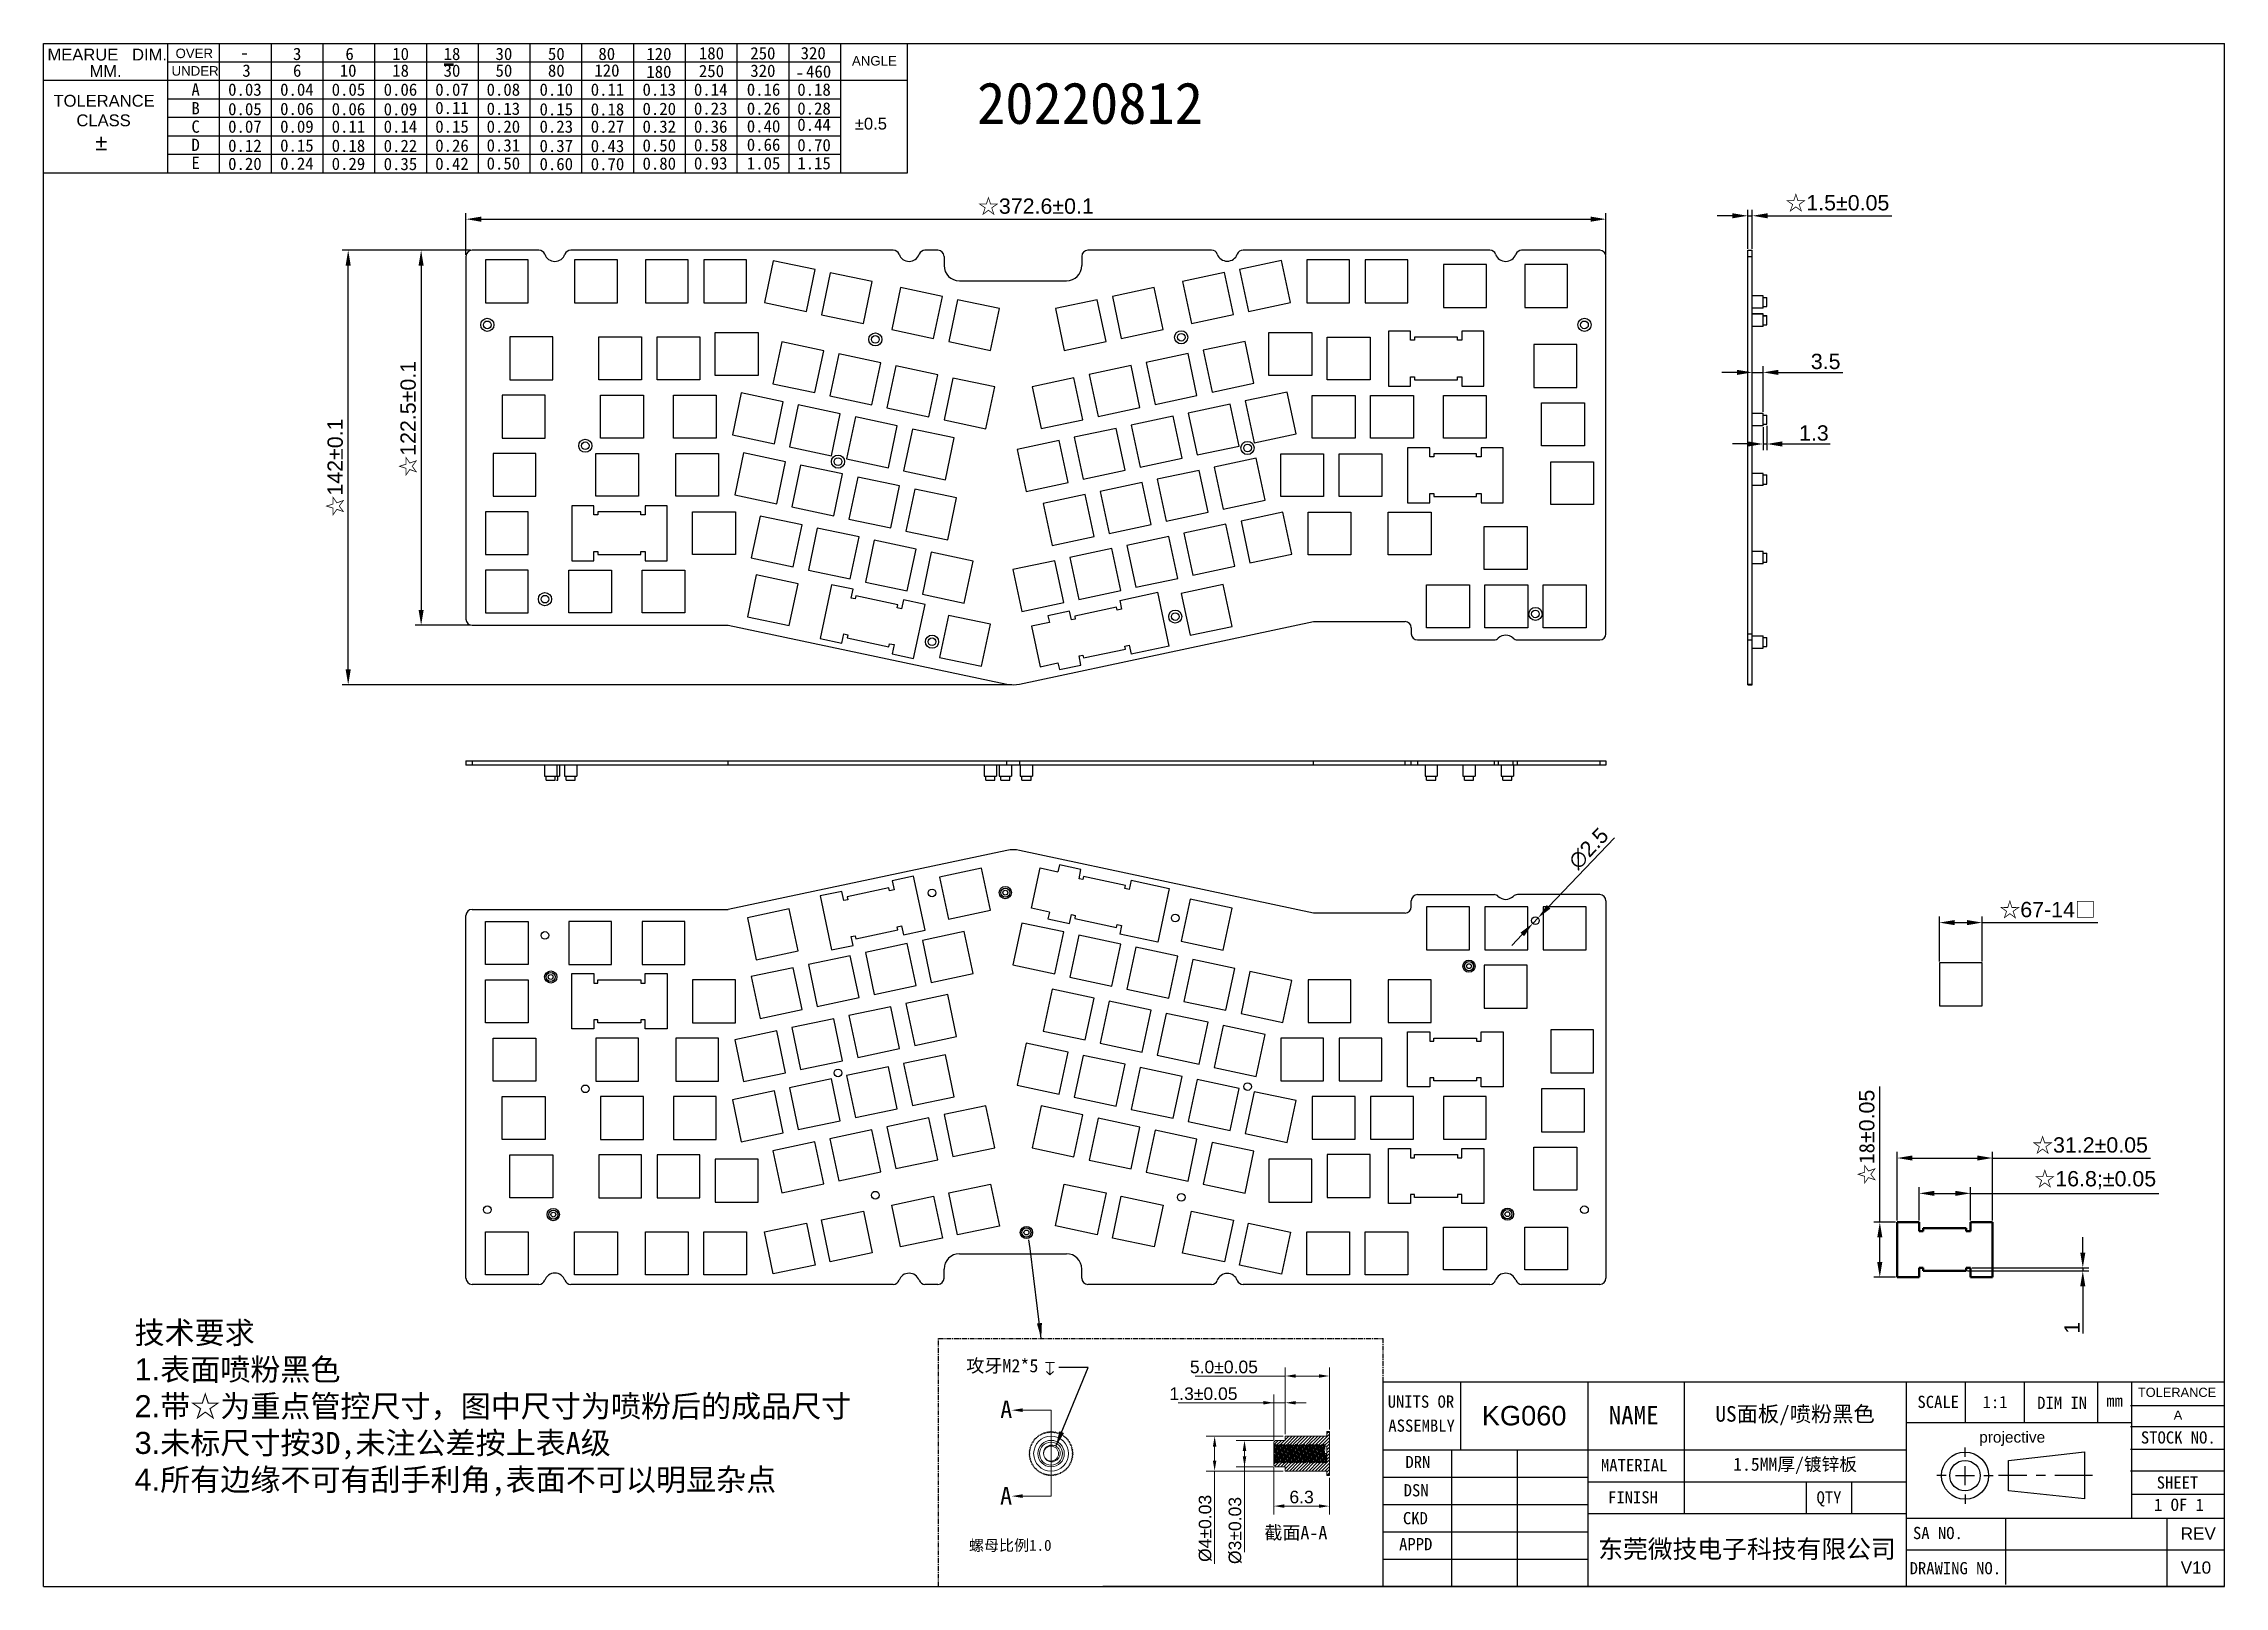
# Model space of a CAD drawing. Header units: millimetres. Extents: x 10619 to 11332, y 86 to 1699.
# Drawn here: x 10619 to 11332, y 1195 to 1699 of the extents above; entities that cross this region are included whole.
import ezdxf

# ---------------------------------------------------------------- set-up
doc = ezdxf.new("R2010")
doc.units = ezdxf.units.MM
doc.linetypes.add('CENTER', pattern=[50.8, 31.75, -6.35, 6.35, -6.35])
doc.layers.add('02___PRT_ALL_AXES', color=7, linetype='Continuous')
doc.layers.add('lover', color=7, linetype='Continuous')
doc.styles.add('Ari', font='arial.ttf')
doc.styles.add('STYLE1', font='')
doc.styles.add('标注', font='arial.ttf')
doc.styles.get('STYLE1').set_extended_font_data('SimSun')
doc.dimstyles.new('ISO-25', dxfattribs={"dimtxt": 5, "dimasz": 5, "dimexe": 2, "dimexo": 0.5, "dimgap": 1, "dimtad": 1, "dimdec": 3, "dimdsep": 46, "dimtxsty": '标注', "dimcen": 2.5, "dimadec": 0, "dimazin": 0, "dimtfac": 1, "dimtdec": 3, "dimtmove": 0, "dimatfit": 3, "dimfxl": 1, "dimarcsym": 0})
doc.dimstyles.new('ISO-25$3', dxfattribs={"dimtxt": 5, "dimasz": 5, "dimexe": 2, "dimexo": 0.5, "dimgap": 1, "dimtad": 1, "dimtih": 1, "dimtoh": 1, "dimdec": 3, "dimdsep": 46, "dimtxsty": '标注', "dimcen": 2.5, "dimadec": 0, "dimazin": 0, "dimtfac": 1, "dimtdec": 3, "dimtmove": 0, "dimatfit": 3, "dimfxl": 1, "dimarcsym": 0})

msp = doc.modelspace()

# ---------------------------------------------------------------- texts
at = {"style": 'STYLE1'}
for s, height, p in [('3', 4.0283, (10700.3108, 1693.7803)), ('6', 4.0283, (10717.4436, 1693.7803)), ('10', 4.02833, (10732.7461, 1693.7803)), ('18', 4.02833, (10749.538, 1693.7803)), ('30', 4.02833, (10766.505, 1693.7803)), ('50', 4.02833, (10783.6292, 1693.7803)), ('80', 4.02833, (10800.1256, 1693.7926)), ('120', 4.02833, (10815.7929, 1693.7552)), ('180', 4.02833, (10832.9762, 1693.9834)), ('250', 4.02833, (10849.7784, 1693.9834)), ('320', 4.02833, (10866.2258, 1694.0294)), ('-', 4.0283, (10683.0816, 1694.2094)), ('3', 4.0283, (10683.7481, 1688.3222)), ('6', 4.0283, (10700.3108, 1688.3222)), ('10', 4.02833, (10715.5906, 1688.3222)), ('18', 4.02833, (10732.7461, 1688.3222)), ('-', 8.0567, (10748.5322, 1689.1613)), ('30', 4.02833, (10749.538, 1688.3222)), ('50', 4.02833, (10766.505, 1688.3222)), ('80', 4.02833, (10783.6292, 1688.3222)), ('120', 4.02833, (10798.8114, 1688.3713)), ('180', 4.02833, (10815.7929, 1687.9482)), ('250', 4.02833, (10832.9762, 1688.2026)), ('320', 4.02833, (10849.7784, 1688.2837)), ('-', 4.0283, (10864.5843, 1687.7044)), ('460', 4.02833, (10867.9991, 1688.0251)), ('A', 4.0283, (10667.1142, 1682.1131)), ('0.03', 4.02833, (10679.1156, 1682.1131)), ('0.04', 4.02833, (10696.1059, 1682.1131)), ('0.05', 4.02833, (10712.9536, 1682.1131)), ('0.06', 4.02833, (10729.9498, 1682.1131)), ('0.07', 4.02833, (10746.8052, 1682.1131)), ('0.08', 4.02833, (10763.5874, 1682.1131)), ('0.10', 4.02833, (10780.8869, 1682.1131)), ('0.11', 4.02833, (10797.6245, 1682.1131)), ('0.13', 4.02833, (10814.5483, 1682.1131)), ('0.14', 4.02833, (10831.351, 1682.1131)), ('0.16', 4.02833, (10848.6381, 1682.1131)), ('0.18', 4.02833, (10865.139, 1682.1131)), ('B', 4.0283, (10667.1142, 1676.0259)), ('0.05', 4.02833, (10679.1156, 1675.7411)), ('0.06', 4.02833, (10696.1059, 1675.8123)), ('0.06', 4.02833, (10712.9536, 1675.7411)), ('0.09', 4.02833, (10729.9498, 1675.6948)), ('0.11', 4.02833, (10746.8052, 1676.1394)), ('0.13', 4.02833, (10763.5874, 1675.8717)), ('0.15', 4.02833, (10780.8869, 1675.6795)), ('0.18', 4.02833, (10797.6245, 1675.6639)), ('0.20', 4.02833, (10814.5483, 1675.8305)), ('0.23', 4.02833, (10831.351, 1675.912)), ('0.26', 4.02833, (10848.6381, 1675.9108)), ('0.28', 4.02833, (10865.139, 1675.9406)), ('C', 4.0283, (10667.1142, 1670.0255)), ('D', 4.0283, (10667.1142, 1664.0643)), ('0.07', 4.02833, (10679.1156, 1670.0255)), ('0.09', 4.02833, (10696.1059, 1670.0255)), ('0.11', 4.02833, (10712.9536, 1670.0255)), ('0.14', 4.02833, (10729.9498, 1670.0255)), ('0.15', 4.02833, (10746.8052, 1670.0255)), ('0.20', 4.02833, (10763.5874, 1670.0255)), ('0.23', 4.02833, (10780.8869, 1670.0255)), ('0.27', 4.02833, (10797.6245, 1670.0255)), ('0.32', 4.02833, (10814.5483, 1670.0255)), ('0.36', 4.02833, (10831.351, 1670.0255)), ('0.58', 4.02833, (10831.351, 1663.9504)), ('0.40', 4.02833, (10848.6381, 1670.1426)), ('0.66', 4.02833, (10848.6381, 1664.1161)), ('0.44', 4.02833, (10865.139, 1670.6523)), ('0.70', 4.02833, (10865.139, 1663.979)), ('E', 4.0283, (10667.1142, 1658.1465)), ('0.12', 4.02833, (10679.1156, 1663.7795)), ('0.20', 4.02833, (10679.1156, 1657.8616)), ('0.15', 4.02833, (10696.1059, 1663.8507)), ('0.24', 4.02833, (10696.1059, 1657.9328)), ('0.18', 4.02833, (10712.9536, 1663.7795)), ('0.29', 4.02833, (10712.9536, 1657.8616)), ('0.22', 4.02833, (10729.9498, 1663.7332)), ('0.35', 4.02833, (10729.9498, 1657.8154)), ('0.26', 4.02833, (10746.8052, 1663.7967)), ('0.42', 4.02833, (10746.8052, 1657.8789)), ('0.31', 4.02833, (10763.5874, 1663.91)), ('0.50', 4.02833, (10763.5874, 1657.9922)), ('0.37', 4.02833, (10780.8869, 1663.7178)), ('0.60', 4.02833, (10780.8869, 1657.8)), ('0.43', 4.02833, (10797.6245, 1663.7023)), ('0.70', 4.02833, (10797.6245, 1657.7845)), ('0.50', 4.02833, (10814.5483, 1663.8689)), ('0.80', 4.02833, (10814.5483, 1657.9511)), ('0.93', 4.02833, (10831.351, 1658.0325)), ('1.05', 4.02833, (10848.6381, 1658.0313)), ('1.15', 4.02833, (10865.139, 1658.0611)), ('UNITS OR', 3.99542, (11058.0973, 1253.4723)), ('SCALE', 3.99542, (11231.2503, 1253.3831)), ('1:1', 3.99542, (11252.5491, 1253.3416)), ('DIM IN', 3.99542, (11270.3848, 1253.0796)), ('mm', 3.99542, (11292.9724, 1253.7835)), ('ASSEMBLY', 3.99542, (11058.3212, 1245.6258)), ('NAME', 5.99313, (11130.3457, 1248.0847)), ('STOCK NO.', 3.99542, (11304.2852, 1241.7575)), ('DSN', 3.99542, (11063.3306, 1224.502)), ('FINISH', 3.99542, (11130.127, 1222.2039)), ('QTY', 3.99542, (11198.2668, 1222.1837)), ('SHEET', 3.99542, (11309.4559, 1227.0208)), ('CKD', 3.99542, (11063.0845, 1215.3903)), ('1 OF 1', 3.99542, (11308.5707, 1219.7621)), ('SA NO.', 3.99542, (11229.7937, 1210.5428)), ('APPD', 3.99542, (11061.8358, 1206.9151)), ('DRAWING NO.', 3.995423, (11228.695, 1199.0494))]:
    msp.add_text(s, height=height, dxfattribs=at).set_placement(p)
for s, insert, char_height, width, attachment_point, style in [('MEARUE   DIM.', (10620.0607, 1697.5052), 3.871554, 39.615907, 1, 'Ari'), ('OVER', (10661.9211, 1697.5096), 3.09724, 12.668553, 1, 'Ari'), ('MM.', (10633.797, 1692.1113), 3.87155, 11.978333, 1, 'Ari'), ('UNDER', (10660.6224, 1691.787), 3.09724, 15.690079, 1, 'Ari'), ('ANGLE', (10883.0054, 1695.0739), 3.09724, 15.690079, 1, 'Ari'), ('TOLERANCE', (10622.0394, 1682.4087), 3.87155, 33.966912, 1, 'Ari'), ('20220812', (10923.8756, 1686.5034), 13.57668, 161.451805, 1, 'STYLE1'), ('CLASS', (10629.5361, 1676.0095), 3.87155, 20.159675, 1, 'Ari'), ('%%P', (10635.6505, 1669.4191), 5.16207, 6.177911, 1, 'Ari'), ('%%P0.5', (10883.9544, 1674.9422), 3.87155, 13.433809, 1, 'Ari'), ('技术要求{\\fArial|b0|i0|c0|p32;\\P1.}表面喷粉黑色{\\fArial|b0|i0|c0|p32;\\P2.}带☆为重点管控尺寸，图中尺寸为喷粉后的成品尺寸{\\fArial|b0|i0|c0|p32;\\P3.}未标尺寸按3D,未注公差按上表A级\\P{\\fArial|b0|i0|c0|p32;4.}所有边缘不可有刮手利角,表面不可以明显杂点', (10648.5242, 1281.5834), 7.2, 251.457776, 1, 'STYLE1'), ('US面板/喷粉黑色', (11191.2581, 1250.8364), 5.09126, 72.575369, 5, 'STYLE1'), ('{\\fArial|b0|i0|c0|p32;KG060}', (11102.7074, 1250.8364), 6.364069, 41.612788, 5, 'STYLE1'), ('{\\fArial|b0|i0|c0|p34;projective}', (11251.439, 1245.6797), 3.606503, 22.759763, 1, 'STYLE1'), ('{\\fKaiTi_GB2312|b0|i0|c134|p49;DRN}', (11063.9051, 1237.7447), 3.995423, 13.92013, 1, 'STYLE1'), ('MATERIAL', (11127.8138, 1236.6951), 3.99542, 34.521954, 1, 'STYLE1'), ('1.5MM厚/镀锌板', (11191.2581, 1234.4885), 4.24271, 72.575369, 5, 'STYLE1'), ('{\\fArial|b0|i0|c0|p32;REV}', (11317.3067, 1214.3732), 3.995423, 34.521954, 1, 'STYLE1'), ('{\\fSimSun|b0|i0|c134|p2;东莞微技电子科技有限公司}', (11175.5298, 1206.9944), 5.939798, 104.031971, 5, '标注'), ('{\\fArial|b0|i0|c0|p32;V10}', (11317.3142, 1203.2549), 3.995423, 10.700109, 1, 'STYLE1')]:
    msp.add_mtext(s, dxfattribs=dict(insert=insert, char_height=char_height, width=width, attachment_point=attachment_point, style=style))
at = {"color": 1, "lineweight": 0, "attachment_point": 1, "style": 'Ari'}
for s, insert, char_height, width in [('{\\fSimSun|b0|i0|c134|p2;攻牙M2*5}', (10920.3717, 1269.3757), 4.323195, 27.20576), ('{\\fSimSun|b0|i0|c134|p2;截面A-A}', (11017.7835, 1214.8169), 4.323195, 26.486461), ('{\\fSimSun|b0|i0|c134|p2;螺母比例1.0}', (10921.2503, 1210.3155), 3.6, 40.713725)]:
    msp.add_mtext(s, dxfattribs=dict(at, insert=insert, char_height=char_height, width=width))
at = {"color": 1, "lineweight": 0, "attachment_point": 5, "style": '标注'}
for s, insert, char_height in [('5.0{\\fArial|b0|i0|c134|p34;%%P}0.05', (11004.5721, 1266.7767), 4.099029), ('1.3{\\fArial|b0|i0|c134|p34;%%P}0.05', (10997.9095, 1258.0384), 4.099029), ('6.3', (11029.9675, 1224.2771), 4.09903)]:
    msp.add_mtext(s, dxfattribs=dict(at, insert=insert, char_height=char_height))
at = {"color": 1, "lineweight": 0, "char_height": 5.764259, "width": 6.917111, "attachment_point": 1, "line_spacing_factor": 0.9, "style": 'Ari'}
for insert in [(10931.4781, 1255.8232), (10931.4244, 1227.6136)]:
    msp.add_mtext('{\\fSimSun|b0|i0|c0|p2;A}', dxfattribs=dict(at, insert=insert))
at = {"linetype": 'Continuous', "lineweight": 35, "char_height": 2.996567, "attachment_point": 1, "style": 'STYLE1'}
for s, insert, width in [('{\\fArial|b0|i0|c0|p32;TOLERANCE}', (11303.3085, 1260.0018), 25.874698), ('{\\fArial|b0|i0|c0|p32;A}', (11315.0106, 1252.561), 4.615828)]:
    msp.add_mtext(s, dxfattribs=dict(at, insert=insert, width=width))
at = {"color": 1, "lineweight": 0, "char_height": 4.099029, "attachment_point": 5, "rotation": 90, "style": '标注'}
for s, insert in [('{\\fArial|b0|i0|c134|p34;%%C}4{\\fArial|b0|i0|c134|p34;%%P}0.03', (10998.4796, 1214.0488)), ('{\\fArial|b0|i0|c134|p34;%%C}3{\\fArial|b0|i0|c134|p34;%%P}0.03', (11008.2475, 1213.3552))]:
    msp.add_mtext(s, dxfattribs=dict(at, insert=insert))

# ---------------------------------------------------------------- blocks, each defined once
blk = doc.blocks.new('*D6')
at = {"color": 0, "lineweight": -2}
for p, q in [((11170.78, 1642.89), (11165.78, 1642.89)), ((11175.78, 1632.14), (11175.78, 1644.89)), ((11175.78, 1642.89), (11177.28, 1642.89)), ((11177.28, 1632.14), (11177.28, 1644.89)), ((11182.28, 1642.89), (11222.9, 1642.89))]:
    blk.add_line(p, q, dxfattribs=at)
at = {"color": 0}
for points in [[(11170.78, 1643.72), (11170.78, 1642.06), (11175.78, 1642.89)], [(11182.28, 1643.72), (11182.28, 1642.06), (11177.28, 1642.89)]]:
    blk.add_solid(points, dxfattribs=at)
at = {"layer": 'Defpoints', "color": 0}
for p in [(11177.28, 1642.89), (11175.78, 1631.64), (11177.28, 1631.64)]:
    blk.add_point(p, dxfattribs=at)
at = {"color": 0, "insert": (11205.09, 1646.94), "char_height": 5, "attachment_point": 5, "style": '标注'}
blk.add_mtext('{\\fSimSun|b0|i0|c134|p2;☆}1.5{\\fArial|b0|i0|c134|p34;%%P}0.05', dxfattribs=at)
blk = doc.blocks.new('*D7')
at = {"color": 0, "lineweight": -2}
for p, q in [((11172.28, 1591.73), (11167.28, 1591.73)), ((11177.28, 1578.79), (11177.28, 1593.73)), ((11177.28, 1591.73), (11180.78, 1591.73)), ((11180.78, 1578.79), (11180.78, 1593.73)), ((11185.78, 1591.73), (11206.83, 1591.73))]:
    blk.add_line(p, q, dxfattribs=at)
at = {"color": 0}
for points in [[(11172.28, 1592.56), (11172.28, 1590.89), (11177.28, 1591.73)], [(11185.78, 1592.56), (11185.78, 1590.89), (11180.78, 1591.73)]]:
    blk.add_solid(points, dxfattribs=at)
at = {"layer": 'Defpoints', "color": 0}
for p in [(11177.28, 1591.73), (11177.28, 1578.29), (11180.78, 1578.29)]:
    blk.add_point(p, dxfattribs=at)
at = {"color": 0, "insert": (11201.26, 1595.28), "char_height": 5, "attachment_point": 5, "style": '标注'}
blk.add_mtext('3.5', dxfattribs=at)
blk = doc.blocks.new('*D8')
at = {"color": 0, "lineweight": -2}
for p, q in [((11175.78, 1568.34), (11170.78, 1568.34)), ((11180.78, 1573.79), (11180.78, 1566.34)), ((11180.78, 1568.34), (11182.08, 1568.34)), ((11182.08, 1574.29), (11182.08, 1566.34)), ((11187.08, 1568.34), (11202.71, 1568.34))]:
    blk.add_line(p, q, dxfattribs=at)
at = {"color": 0}
for points in [[(11175.78, 1569.18), (11175.78, 1567.51), (11180.78, 1568.34)], [(11187.08, 1569.18), (11187.08, 1567.51), (11182.08, 1568.34)]]:
    blk.add_solid(points, dxfattribs=at)
at = {"layer": 'Defpoints', "color": 0}
for p in [(11180.78, 1574.29), (11182.08, 1574.79), (11182.08, 1568.34)]:
    blk.add_point(p, dxfattribs=at)
at = {"color": 0, "insert": (11197.4, 1571.9), "char_height": 5, "attachment_point": 5, "style": '标注'}
blk.add_mtext('1.3', dxfattribs=at)
blk = doc.blocks.new('*D9')
at = {"color": 0, "lineweight": -2}
for p, q in [((10756.83, 1630.14), (10756.83, 1643.79)), ((10761.83, 1641.79), (11124.43, 1641.79)), ((11129.43, 1630.19), (11129.43, 1643.79))]:
    blk.add_line(p, q, dxfattribs=at)
at = {"color": 0}
for points in [[(10761.83, 1642.62), (10761.83, 1640.95), (10756.83, 1641.79)], [(11124.43, 1642.62), (11124.43, 1640.95), (11129.43, 1641.79)]]:
    blk.add_solid(points, dxfattribs=at)
at = {"layer": 'Defpoints', "color": 0}
for p in [(11129.43, 1641.79), (10756.83, 1629.64), (11129.43, 1629.69)]:
    blk.add_point(p, dxfattribs=at)
at = {"color": 0, "insert": (10943.13, 1645.83), "char_height": 5, "attachment_point": 5, "style": '标注'}
blk.add_mtext('{\\fSimSun|b0|i0|c134|p2;☆}372.6{\\fArial|b0|i0|c134|p34;%%P}0.1', dxfattribs=at)
blk = doc.blocks.new('*D10')
at = {"color": 0, "lineweight": -2}
for p, q in [((10758.33, 1631.64), (10740.19, 1631.64)), ((10742.19, 1626.64), (10742.19, 1514.14)), ((10758.33, 1509.14), (10740.19, 1509.14))]:
    blk.add_line(p, q, dxfattribs=at)
at = {"color": 0}
for points in [[(10741.36, 1626.64), (10743.02, 1626.64), (10742.19, 1631.64)], [(10741.36, 1514.14), (10743.02, 1514.14), (10742.19, 1509.14)]]:
    blk.add_solid(points, dxfattribs=at)
at = {"layer": 'Defpoints', "color": 0}
for p in [(10758.83, 1631.64), (10742.19, 1509.14), (10758.83, 1509.14)]:
    blk.add_point(p, dxfattribs=at)
at = {"color": 0, "insert": (10738.15, 1576.57), "char_height": 5, "attachment_point": 5, "rotation": 90, "style": '标注'}
blk.add_mtext('{\\fSimSun|b0|i0|c134|p2;☆}122.5{\\fArial|b0|i0|c134|p34;%%P}0.1', dxfattribs=at)
blk = doc.blocks.new('*D12')
at = {"color": 0, "lineweight": -2}
for p, q in [((11238.43, 1399.31), (11238.43, 1413.97)), ((11243.43, 1411.97), (11247.43, 1411.97)), ((11252.43, 1399.31), (11252.43, 1413.97)), ((11252.43, 1411.97), (11290.17, 1411.97))]:
    blk.add_line(p, q, dxfattribs=at)
at = {"color": 0}
for points in [[(11243.43, 1412.8), (11243.43, 1411.13), (11238.43, 1411.97)], [(11247.43, 1412.8), (11247.43, 1411.13), (11252.43, 1411.97)]]:
    blk.add_solid(points, dxfattribs=at)
at = {"layer": 'Defpoints', "color": 0}
for p in [(11252.43, 1411.97), (11238.43, 1398.81), (11252.43, 1398.81)]:
    blk.add_point(p, dxfattribs=at)
at = {"color": 0, "insert": (11273.8, 1416.01), "char_height": 5, "attachment_point": 5, "style": '标注'}
blk.add_mtext('{\\fSimSun|b0|i0|c134|p2;☆}67-14{\\fSimSun|b0|i0|c134|p2;□}', dxfattribs=at)
blk = doc.blocks.new('*D13')
at = {"color": 0, "lineweight": -2}
for p, q in [((11218.95, 1314.09), (11218.95, 1358.38)), ((11224.13, 1314.09), (11216.95, 1314.09)), ((11218.95, 1301.09), (11218.95, 1309.09)), ((11224.13, 1296.09), (11216.95, 1296.09))]:
    blk.add_line(p, q, dxfattribs=at)
at = {"color": 0}
for points in [[(11218.11, 1309.09), (11219.78, 1309.09), (11218.95, 1314.09)], [(11218.11, 1301.09), (11219.78, 1301.09), (11218.95, 1296.09)]]:
    blk.add_solid(points, dxfattribs=at)
at = {"layer": 'Defpoints', "color": 0}
for p in [(11224.63, 1314.09), (11218.95, 1296.09), (11224.63, 1296.09)]:
    blk.add_point(p, dxfattribs=at)
at = {"color": 0, "insert": (11214.9, 1341.85), "char_height": 5, "attachment_point": 5, "rotation": 90, "style": '标注'}
blk.add_mtext('{\\fSimSun|b0|i0|c134|p2;☆\\fSimSun|b0|i0|c0|p2;18}%%P0.05', dxfattribs=at)
blk = doc.blocks.new('*D14')
at = {"color": 0, "lineweight": -2}
for p, q in [((11224.63, 1314.59), (11224.63, 1337.05)), ((11229.63, 1335.05), (11250.83, 1335.05)), ((11255.83, 1314.59), (11255.83, 1337.05)), ((11255.83, 1335.05), (11307.42, 1335.05))]:
    blk.add_line(p, q, dxfattribs=at)
at = {"color": 0}
for points in [[(11229.63, 1335.88), (11229.63, 1334.22), (11224.63, 1335.05)], [(11250.83, 1335.88), (11250.83, 1334.22), (11255.83, 1335.05)]]:
    blk.add_solid(points, dxfattribs=at)
at = {"layer": 'Defpoints', "color": 0}
for p in [(11255.83, 1335.05), (11224.63, 1314.09), (11255.83, 1314.09)]:
    blk.add_point(p, dxfattribs=at)
at = {"color": 0, "insert": (11287.67, 1339.1), "char_height": 5, "attachment_point": 5, "style": '标注'}
blk.add_mtext('☆31.2%%P0.05', dxfattribs=at)
blk = doc.blocks.new('*D15')
at = {"color": 0, "lineweight": -2}
for p, q in [((11231.83, 1314.59), (11231.83, 1325.51)), ((11236.83, 1323.51), (11243.63, 1323.51)), ((11248.63, 1314.59), (11248.63, 1325.51)), ((11248.63, 1323.51), (11310.1, 1323.51))]:
    blk.add_line(p, q, dxfattribs=at)
at = {"color": 0}
for points in [[(11236.83, 1324.34), (11236.83, 1322.68), (11231.83, 1323.51)], [(11243.63, 1324.34), (11243.63, 1322.68), (11248.63, 1323.51)]]:
    blk.add_solid(points, dxfattribs=at)
at = {"layer": 'Defpoints', "color": 0}
for p in [(11248.63, 1323.51), (11231.83, 1314.09), (11248.63, 1314.09)]:
    blk.add_point(p, dxfattribs=at)
at = {"color": 0, "insert": (11289.38, 1327.83), "char_height": 5, "attachment_point": 5, "style": '标注'}
blk.add_mtext('☆16.8;%%P0.05', dxfattribs=at)
blk = doc.blocks.new('*D16')
at = {"color": 0, "lineweight": -2}
for p, q in [((11285.3, 1304.15), (11285.3, 1309.15)), ((11247.65, 1298.15), (11287.3, 1298.15)), ((11249.13, 1299.15), (11287.3, 1299.15)), ((11285.3, 1299.15), (11285.3, 1298.15)), ((11285.3, 1293.15), (11285.3, 1277.68))]:
    blk.add_line(p, q, dxfattribs=at)
at = {"color": 0}
for points in [[(11284.47, 1304.15), (11286.13, 1304.15), (11285.3, 1299.15)], [(11284.47, 1293.15), (11286.13, 1293.15), (11285.3, 1298.15)]]:
    blk.add_solid(points, dxfattribs=at)
at = {"layer": 'Defpoints', "color": 0}
for p in [(11247.15, 1298.15), (11248.63, 1299.15), (11285.3, 1299.15)]:
    blk.add_point(p, dxfattribs=at)
at = {"color": 0, "insert": (11281.79, 1279.6), "char_height": 5, "attachment_point": 5, "rotation": 90, "style": '标注'}
blk.add_mtext('1', dxfattribs=at)
blk = doc.blocks.new('*D17')
at = {"color": 0, "lineweight": -2}
for p, q in [((10758.33, 1631.64), (10716.35, 1631.64)), ((10718.35, 1494.66), (10718.35, 1626.64)), ((10935.24, 1489.66), (10716.35, 1489.66))]:
    blk.add_line(p, q, dxfattribs=at)
at = {"color": 0}
for points in [[(10717.52, 1626.64), (10719.18, 1626.64), (10718.35, 1631.64)], [(10717.52, 1494.66), (10719.18, 1494.66), (10718.35, 1489.66)]]:
    blk.add_solid(points, dxfattribs=at)
at = {"layer": 'Defpoints', "color": 0}
for p in [(10718.35, 1631.64), (10758.83, 1631.64), (10935.74, 1489.66)]:
    blk.add_point(p, dxfattribs=at)
at = {"color": 0, "insert": (10714.3, 1560.65), "char_height": 5, "attachment_point": 5, "rotation": 90, "style": '标注'}
blk.add_mtext('\\A1;☆142±0.1', dxfattribs=at)
blk = doc.blocks.new('*D18')
at = {"color": 0, "lineweight": -2}
for p, q in [((11132.2, 1439.62), (11110.72, 1417.12)), ((11105.54, 1411.7), (11107.26, 1413.51)), ((11102.09, 1408.08), (11098.63, 1404.46))]:
    blk.add_line(p, q, dxfattribs=at)
at = {"color": 0}
for points in [[(11101.48, 1408.66), (11102.69, 1407.51), (11105.54, 1411.7)], [(11110.11, 1417.7), (11111.32, 1416.55), (11107.26, 1413.51)]]:
    blk.add_solid(points, dxfattribs=at)
at = {"layer": 'Defpoints', "color": 0}
for p in [(11105.54, 1411.7), (11107.26, 1413.51)]:
    blk.add_point(p, dxfattribs=at)
at = {"color": 0, "insert": (11123.8, 1436.17), "char_height": 5, "attachment_point": 5, "rotation": 46.32691, "style": '标注'}
blk.add_mtext('∅2.5', dxfattribs=at)

# ---------------------------------------------------------------- dimensions: what is measured, and where the dimension line sits
at = {"color": 7}
dim = msp.add_linear_dim(base=(11129.4255, 1641.7858), p1=(10756.8264, 1629.6359), p2=(11129.4255, 1629.6948), text='{\\fSimSun|b0|i0|c134|p2;☆}<>{\\fArial|b0|i0|c134|p34;%%P}0.1', dimstyle='ISO-25', override={"dimdec": 2}, dxfattribs=at)
dim.commit()
dim.dimension.update_dxf_attribs({"geometry": '*D9', "text_midpoint": (10943.1259, 1645.8305)})
for base, p1, p2, text, picture, middle in [((11177.2803, 1642.8914), (11175.7803, 1631.6359), (11177.2803, 1631.6359), '{\\fSimSun|b0|i0|c134|p2;☆}<>{\\fArial|b0|i0|c134|p34;%%P}0.05', '*D6', (11205.0896, 1646.9361)), ((11252.4264, 1411.968), (11238.4264, 1398.8123), (11252.4264, 1398.8123), '{\\fSimSun|b0|i0|c134|p2;☆}67-<>{\\fSimSun|b0|i0|c134|p2;□}', '*D12', (11273.7975, 1416.0127))]:
    dim = msp.add_linear_dim(base=base, p1=p1, p2=p2, text=text, dimstyle='ISO-25', dxfattribs=at)
    dim.commit()
    dim.dimension.update_dxf_attribs({"geometry": picture, "text_midpoint": middle})
dim = msp.add_linear_dim(base=(10718.3493, 1631.6359), p1=(10935.7415, 1489.6609), p2=(10758.8264, 1631.6359), angle=90, dimstyle='ISO-25', override={"dimgap": 1, "dimdec": 1, "dimpost": '☆<>', "dimtol": 1, "dimlim": 0, "dimtp": 0.1, "dimtm": 0.1, "dimtfac": 1, "dimtdec": 3, "dimtolj": 1}, dxfattribs=at)
dim.commit()
dim.dimension.update_dxf_attribs({"geometry": '*D17', "text_midpoint": (10714.3046, 1560.6484)})
dim = msp.add_linear_dim(base=(10742.1916, 1509.1359), p1=(10758.8264, 1631.6359), p2=(10758.8264, 1509.1359), angle=90, text='{\\fSimSun|b0|i0|c134|p2;☆}<>{\\fArial|b0|i0|c134|p34;%%P}0.1', dimstyle='ISO-25', dxfattribs=at)
dim.commit()
dim.dimension.update_dxf_attribs({"geometry": '*D10', "text_midpoint": (10742.1916, 1576.5674), "dimtype": 160})
dim = msp.add_linear_dim(base=(11177.2803, 1591.7264), p1=(11180.7789, 1578.2858), p2=(11177.2803, 1578.2859), dimstyle='ISO-25', override={"dimdec": 1}, dxfattribs=at)
dim.commit()
dim.dimension.update_dxf_attribs({"geometry": '*D7', "text_midpoint": (11201.2609, 1591.7264), "dimtype": 160})
dim = msp.add_linear_dim(base=(11182.0788, 1568.3429), p1=(11180.7788, 1574.2858), p2=(11182.0788, 1574.7858), dimstyle='ISO-25', dxfattribs=at)
dim.commit()
dim.dimension.update_dxf_attribs({"geometry": '*D8', "text_midpoint": (11197.395, 1571.8975)})
dim = msp.add_diameter_dim_2p(p1=(11105.5382, 1411.6976), p2=(11107.2645, 1413.5058), dimstyle='ISO-25$3', override={"dimtih": 0, "dimtoh": 0, "dimdec": 2}, dxfattribs=at)
dim.commit()
dim.dimension.update_dxf_attribs({"geometry": '*D18', "text_midpoint": (11126.4705, 1433.6226), "dimtype": 163})
dim = msp.add_linear_dim(base=(11218.9455, 1296.0936), p1=(11224.6309, 1314.0936), p2=(11224.6309, 1296.0936), angle=90, text='{\\fSimSun|b0|i0|c134|p2;☆\\fSimSun|b0|i0|c0|p2;<>}%%P0.05', dimstyle='ISO-25')
dim.commit()
dim.dimension.update_dxf_attribs({"geometry": '*D13', "text_midpoint": (11218.9455, 1341.8477), "dimtype": 160})
for base, p1, p2, text, picture, middle in [((11255.8309, 1335.0511), (11224.6309, 1314.0936), (11255.8309, 1314.0936), '☆<>%%P0.05', '*D14', (11287.6688, 1335.0511)), ((11248.6309, 1323.5103), (11231.8309, 1314.0936), (11248.6309, 1314.0936), '☆<>;%%P0.05', '*D15', (11289.3805, 1323.5103))]:
    dim = msp.add_linear_dim(base=base, p1=p1, p2=p2, text=text, dimstyle='ISO-25')
    dim.commit()
    dim.dimension.update_dxf_attribs({"geometry": picture, "text_midpoint": middle, "dimtype": 160})
dim = msp.add_linear_dim(base=(11285.2993, 1299.1522), p1=(11247.153, 1298.1522), p2=(11248.6309, 1299.1522), angle=90, dimstyle='ISO-25')
dim.commit()
dim.dimension.update_dxf_attribs({"geometry": '*D16', "text_midpoint": (11285.2993, 1279.5966), "dimtype": 160})

# ---------------------------------------------------------------- linework, layer by layer
at = {"color": 7, "linetype": 'Continuous'}
for p, q in [((10618.802, 1195.105), (10618.802, 1699.1393)), ((10618.802, 1699.1393), (11331.5777, 1699.1393)), ((11331.5777, 1195.105), (11331.5777, 1699.1393)), ((10756.8264, 1629.6359), (10756.8264, 1511.1359)), ((10780.7101, 1631.6359), (10758.8264, 1631.6359)), ((10763.2141, 1628.4809), (10763.2141, 1614.4809)), ((10777.2141, 1628.4809), (10763.2141, 1628.4809)), ((10777.2141, 1614.4809), (10777.2141, 1628.4809)), ((10896.5066, 1631.6359), (10791.0734, 1631.6359)), ((10792.3441, 1628.4809), (10792.3441, 1614.4809)), ((10806.3441, 1628.4809), (10792.3441, 1628.4809)), ((10806.3441, 1614.4809), (10806.3441, 1628.4809)), ((10815.4911, 1628.4809), (10815.4911, 1614.4809)), ((10829.4911, 1628.4809), (10815.4911, 1628.4809)), ((10829.4911, 1614.4809), (10829.4911, 1628.4809)), ((10834.5411, 1628.4809), (10834.5411, 1614.4809)), ((10848.5411, 1628.4809), (10834.5411, 1628.4809)), ((10848.5411, 1614.4809), (10848.5411, 1628.4809)), ((10857.2929, 1628.2166), (10854.3989, 1614.519)), ((10870.9905, 1625.3226), (10857.2929, 1628.2166)), ((10868.0965, 1611.625), (10870.9905, 1625.3226)), ((10911.1264, 1631.6359), (10906.8564, 1631.6359)), ((10913.1264, 1629.6359), (10913.1264, 1626.6359)), ((10958.1264, 1629.6359), (10958.1264, 1626.6359)), ((11000.5348, 1631.6359), (10960.1264, 1631.6359)), ((11023.4099, 1628.2822), (11009.7164, 1625.3689)), ((11009.7164, 1625.3689), (11012.6297, 1611.6754)), ((11091.5039, 1631.6359), (11010.8281, 1631.6359)), ((11026.3232, 1614.5887), (11023.4099, 1628.2822)), ((11045.6771, 1628.4809), (11031.6771, 1628.4809)), ((11031.6771, 1628.4809), (11031.6771, 1614.4809)), ((11045.6771, 1614.4809), (11045.6771, 1628.4809)), ((11064.7271, 1628.4809), (11050.7271, 1628.4809)), ((11050.7271, 1628.4809), (11050.7271, 1614.4809)), ((11064.7271, 1614.4809), (11064.7271, 1628.4809)), ((11090.3761, 1626.9359), (11076.3761, 1626.9359)), ((11076.3761, 1626.9359), (11076.3761, 1612.9359)), ((11090.3761, 1612.9359), (11090.3761, 1626.9359)), ((11127.4264, 1631.6359), (11101.8537, 1631.6359)), ((11116.9211, 1626.9359), (11102.9211, 1626.9359)), ((11102.9211, 1626.9359), (11102.9211, 1612.9359)), ((11116.9211, 1612.9359), (11116.9211, 1626.9359)), ((11129.4264, 1506.3159), (11129.4264, 1629.6359)), ((11175.7766, 1489.661), (11175.7803, 1631.6359)), ((11175.7803, 1631.6359), (11177.2803, 1631.6359)), ((11175.7803, 1629.6359), (11177.2803, 1629.6359)), ((11177.2766, 1489.661), (11177.2803, 1631.6359)), ((10875.9314, 1624.2787), (10873.0374, 1610.5811)), ((10889.629, 1621.3847), (10875.9314, 1624.2787)), ((10886.735, 1607.6871), (10889.629, 1621.3847)), ((10898.8994, 1619.426), (10896.0054, 1605.7284)), ((10912.597, 1616.532), (10898.8994, 1619.426)), ((10918.1264, 1621.6359), (10953.1264, 1621.6359)), ((10981.8158, 1619.4331), (10968.1223, 1616.5198)), ((10984.7291, 1605.7396), (10981.8158, 1619.4331)), ((11004.7769, 1624.3181), (10991.0834, 1621.4048)), ((10991.0834, 1621.4048), (10993.9967, 1607.7113)), ((11007.6902, 1610.6245), (11004.7769, 1624.3181)), ((10763.2141, 1614.4809), (10777.2141, 1614.4809)), ((10792.3441, 1614.4809), (10806.3441, 1614.4809)), ((10815.4911, 1614.4809), (10829.4911, 1614.4809)), ((10834.5411, 1614.4809), (10848.5411, 1614.4809)), ((10854.3989, 1614.519), (10868.0965, 1611.625)), ((10909.703, 1602.8344), (10912.597, 1616.532)), ((10917.5379, 1615.4881), (10914.6439, 1601.7905)), ((10931.2355, 1612.594), (10917.5379, 1615.4881)), ((10928.3415, 1598.8964), (10931.2355, 1612.594)), ((10963.1828, 1615.4689), (10949.4893, 1612.5556)), ((10949.4893, 1612.5556), (10952.4026, 1598.8621)), ((10966.0961, 1601.7754), (10963.1828, 1615.4689)), ((10968.1223, 1616.5198), (10971.0356, 1602.8263)), ((11012.6297, 1611.6754), (11026.3232, 1614.5887)), ((11031.6771, 1614.4809), (11045.6771, 1614.4809)), ((11050.7271, 1614.4809), (11064.7271, 1614.4809)), ((11076.3761, 1612.9359), (11090.3761, 1612.9359)), ((11102.9211, 1612.9359), (11116.9211, 1612.9359)), ((11180.7798, 1612.7087), (11177.2798, 1612.7088)), ((11180.78, 1616.7087), (11177.28, 1616.7088)), ((11180.7798, 1612.7088), (11180.78, 1616.7087)), ((11180.7799, 1616.2087), (11182.0799, 1616.2087)), ((11180.7799, 1613.2087), (11182.0799, 1613.2087)), ((11182.0799, 1613.2087), (11182.0799, 1616.2087)), ((10838.3416, 1590.7459), (10838.3416, 1604.7459)), ((10838.3416, 1604.7459), (10852.3416, 1604.7459)), ((10852.3416, 1604.7459), (10852.3416, 1590.7459)), ((10873.0374, 1610.5811), (10886.735, 1607.6871)), ((10896.0054, 1605.7284), (10909.703, 1602.8344)), ((10971.0356, 1602.8263), (10984.7291, 1605.7396)), ((10993.9967, 1607.7113), (11007.6902, 1610.6245)), ((11019.2764, 1604.7359), (11033.2764, 1604.7359)), ((11019.2764, 1590.7359), (11019.2764, 1604.7359)), ((11033.2764, 1604.7359), (11033.2764, 1590.7359)), ((11065.5542, 1605.2073), (11058.3542, 1605.2073)), ((11058.3542, 1605.2073), (11058.3542, 1587.2073)), ((11065.5542, 1602.2659), (11065.5542, 1605.2073)), ((11089.5542, 1605.2073), (11082.3542, 1605.2073)), ((11082.3542, 1605.2073), (11082.3542, 1602.2659)), ((11089.5542, 1587.2073), (11089.5542, 1605.2073)), ((11180.7797, 1606.7196), (11177.2797, 1606.7196)), ((11180.7798, 1610.8505), (11177.2798, 1610.8506)), ((11180.7798, 1610.7196), (11177.2798, 1610.7196)), ((11180.7797, 1606.7196), (11180.7798, 1610.8504)), ((11180.7797, 1607.2196), (11182.0797, 1607.2195)), ((11180.7798, 1610.3505), (11182.0798, 1610.3504)), ((11180.7798, 1610.2196), (11182.0798, 1610.2195)), ((11182.0797, 1607.2196), (11182.0798, 1610.2195)), ((11182.0798, 1610.2342), (11182.0798, 1610.3504)), ((10771.2261, 1603.3359), (10771.2261, 1589.3359)), ((10785.2261, 1603.3359), (10771.2261, 1603.3359)), ((10785.2261, 1589.3359), (10785.2261, 1603.3359)), ((10800.2416, 1589.3359), (10800.2416, 1603.3359)), ((10800.2416, 1603.3359), (10814.2416, 1603.3359)), ((10814.2416, 1603.3359), (10814.2416, 1589.3359)), ((10819.2916, 1589.3359), (10819.2916, 1603.3359)), ((10819.2916, 1603.3359), (10833.2916, 1603.3359)), ((10833.2916, 1603.3359), (10833.2916, 1589.3359)), ((10860.0721, 1601.7056), (10857.1781, 1588.008)), ((10873.7697, 1598.8116), (10860.0721, 1601.7056)), ((10870.8757, 1585.114), (10873.7697, 1598.8116)), ((10878.7107, 1597.7677), (10875.8166, 1584.0701)), ((10892.4083, 1594.8736), (10878.7107, 1597.7677)), ((10914.6439, 1601.7905), (10928.3415, 1598.8964)), ((10952.4026, 1598.8621), (10966.0961, 1601.7754)), ((10992.8435, 1597.8953), (10979.15, 1594.982)), ((10995.7568, 1584.2018), (10992.8435, 1597.8953)), ((11011.4765, 1601.8595), (10997.783, 1598.9462)), ((10997.783, 1598.9462), (11000.6963, 1585.2527)), ((11014.3898, 1588.1659), (11011.4765, 1601.8595)), ((11038.3264, 1603.2659), (11052.3264, 1603.2659)), ((11038.3264, 1589.2659), (11038.3264, 1603.2659)), ((11052.3264, 1603.2659), (11052.3264, 1589.2659)), ((11066.8764, 1602.2659), (11065.5542, 1602.2659)), ((11080.8764, 1603.2659), (11066.8764, 1603.2659)), ((11066.8764, 1603.2659), (11066.8764, 1602.2659)), ((11080.8764, 1602.2659), (11080.8764, 1603.2659)), ((11082.3542, 1602.2659), (11080.8764, 1602.2659)), ((11119.9211, 1600.8159), (11105.9211, 1600.8159)), ((11105.9211, 1600.8159), (11105.9211, 1586.8159)), ((11119.9211, 1586.8159), (11119.9211, 1600.8159)), ((10852.3416, 1590.7459), (10838.3416, 1590.7459)), ((10889.5143, 1581.176), (10892.4083, 1594.8736)), ((10897.3492, 1593.8297), (10894.4552, 1580.1321)), ((10911.0468, 1590.9357), (10897.3492, 1593.8297)), ((10908.1528, 1577.2381), (10911.0468, 1590.9357)), ((10915.9877, 1589.8918), (10913.0937, 1576.1942)), ((10929.6854, 1586.9977), (10915.9877, 1589.8918)), ((10955.5776, 1589.967), (10941.8841, 1587.0537)), ((10958.4909, 1576.2735), (10955.5776, 1589.967)), ((10974.2106, 1593.9312), (10960.517, 1591.0179)), ((10960.517, 1591.0179), (10963.4303, 1577.3243)), ((10977.1239, 1580.2376), (10974.2106, 1593.9312)), ((10979.15, 1594.982), (10982.0633, 1581.2885)), ((11033.2764, 1590.7359), (11019.2764, 1590.7359)), ((11065.5542, 1590.2659), (11066.8764, 1590.2659)), ((11065.5542, 1587.2073), (11065.5542, 1590.2659)), ((11066.8764, 1590.2659), (11066.8764, 1589.2659)), ((11080.8764, 1590.2659), (11082.3542, 1590.2659)), ((11080.8764, 1589.2659), (11080.8764, 1590.2659)), ((11082.3542, 1590.2659), (11082.3542, 1587.2073)), ((10768.7211, 1584.2859), (10768.7211, 1570.2859)), ((10782.7211, 1584.2859), (10768.7211, 1584.2859)), ((10771.2261, 1589.3359), (10785.2261, 1589.3359)), ((10782.7211, 1570.2859), (10782.7211, 1584.2859)), ((10814.2416, 1589.3359), (10800.2416, 1589.3359)), ((10800.8416, 1570.2859), (10800.8416, 1584.2859)), ((10800.8416, 1584.2859), (10814.8416, 1584.2859)), ((10814.8416, 1584.2859), (10814.8416, 1570.2859)), ((10833.2916, 1589.3359), (10819.2916, 1589.3359)), ((10824.6416, 1570.2859), (10824.6416, 1584.2859)), ((10824.6416, 1584.2859), (10838.6416, 1584.2859)), ((10838.6416, 1584.2859), (10838.6416, 1570.2859)), ((10846.8394, 1585.0309), (10843.9453, 1571.3333)), ((10860.537, 1582.1368), (10846.8394, 1585.0309)), ((10857.1781, 1588.008), (10870.8757, 1585.114)), ((10875.8166, 1584.0701), (10889.5143, 1581.176)), ((10926.7913, 1573.3001), (10929.6854, 1586.9977)), ((10941.8841, 1587.0537), (10944.7974, 1573.3602)), ((10982.0633, 1581.2885), (10995.7568, 1584.2018)), ((11000.6963, 1585.2527), (11014.3898, 1588.1659)), ((11025.2707, 1585.3178), (11011.5772, 1582.4045)), ((11011.5772, 1582.4045), (11014.4904, 1568.711)), ((11028.184, 1571.6243), (11025.2707, 1585.3178)), ((11033.4764, 1584.2159), (11047.4764, 1584.2159)), ((11033.4764, 1570.2159), (11033.4764, 1584.2159)), ((11052.3264, 1589.2659), (11038.3264, 1589.2659)), ((11047.4764, 1584.2159), (11047.4764, 1570.2159)), ((11052.5264, 1584.2159), (11066.5264, 1584.2159)), ((11052.5264, 1570.2159), (11052.5264, 1584.2159)), ((11058.3542, 1587.2073), (11065.5542, 1587.2073)), ((11066.5264, 1584.2159), (11066.5264, 1570.2159)), ((11066.8764, 1589.2659), (11080.8764, 1589.2659)), ((11076.3264, 1584.2159), (11090.3264, 1584.2159)), ((11076.3264, 1570.2159), (11076.3264, 1584.2159)), ((11082.3542, 1587.2073), (11089.5542, 1587.2073)), ((11090.3264, 1584.2159), (11090.3264, 1570.2159)), ((11105.9211, 1586.8159), (11119.9211, 1586.8159)), ((10857.643, 1568.4392), (10860.537, 1582.1368)), ((10865.4779, 1581.0929), (10862.5839, 1567.3953)), ((10879.1755, 1578.1989), (10865.4779, 1581.0929)), ((10876.2815, 1564.5013), (10879.1755, 1578.1989)), ((10884.1165, 1577.155), (10881.2224, 1563.4574)), ((10897.8141, 1574.261), (10884.1165, 1577.155)), ((10894.4552, 1580.1321), (10908.1528, 1577.2381)), ((10913.0937, 1576.1942), (10926.7913, 1573.3001)), ((10944.7974, 1573.3602), (10958.4909, 1576.2735)), ((10963.4303, 1577.3243), (10977.1239, 1580.2376)), ((10988.0047, 1577.3895), (10974.3112, 1574.4762)), ((10990.918, 1563.696), (10988.0047, 1577.3895)), ((11006.6377, 1581.3537), (10992.9442, 1578.4404)), ((10992.9442, 1578.4404), (10995.8575, 1564.7468)), ((11009.551, 1567.6601), (11006.6377, 1581.3537)), ((11108.4264, 1581.7659), (11122.4264, 1581.7659)), ((11108.4264, 1567.7659), (11108.4264, 1581.7659)), ((11122.4264, 1581.7659), (11122.4264, 1567.7659)), ((11180.7789, 1578.2858), (11177.2789, 1578.2859)), ((11180.7788, 1574.2858), (11180.7789, 1578.2858)), ((11180.7789, 1577.7858), (11182.0789, 1577.7858)), ((11182.0788, 1574.7858), (11182.0789, 1577.7857)), ((10768.7211, 1570.2859), (10782.7211, 1570.2859)), ((10814.8416, 1570.2859), (10800.8416, 1570.2859)), ((10838.6416, 1570.2859), (10824.6416, 1570.2859)), ((10843.9453, 1571.3333), (10857.643, 1568.4392)), ((10894.92, 1560.5633), (10897.8141, 1574.261)), ((10902.755, 1573.217), (10899.861, 1559.5194)), ((10916.4526, 1570.323), (10902.755, 1573.217)), ((10913.5586, 1556.6254), (10916.4526, 1570.323)), ((10950.7388, 1569.4612), (10937.0452, 1566.5479)), ((10953.6521, 1555.7676), (10950.7388, 1569.4612)), ((10969.3717, 1573.4253), (10955.6782, 1570.512)), ((10955.6782, 1570.512), (10958.5915, 1556.8185)), ((10972.285, 1559.7318), (10969.3717, 1573.4253)), ((10974.3112, 1574.4762), (10977.2245, 1560.7827)), ((11014.4904, 1568.711), (11028.184, 1571.6243)), ((11047.4764, 1570.2159), (11033.4764, 1570.2159)), ((11066.5264, 1570.2159), (11052.5264, 1570.2159)), ((11090.3264, 1570.2159), (11076.3264, 1570.2159)), ((11180.7788, 1574.2858), (11177.2788, 1574.2859)), ((11180.7788, 1574.7858), (11182.0788, 1574.7858)), ((10765.7211, 1565.2359), (10765.7211, 1551.2359)), ((10779.7211, 1565.2359), (10765.7211, 1565.2359)), ((10779.7211, 1551.2359), (10779.7211, 1565.2359)), ((10799.2416, 1551.2359), (10799.2416, 1565.2359)), ((10799.2416, 1565.2359), (10813.2416, 1565.2359)), ((10813.2416, 1565.2359), (10813.2416, 1551.2359)), ((10825.4116, 1551.2359), (10825.4116, 1565.2359)), ((10825.4116, 1565.2359), (10839.4116, 1565.2359)), ((10839.4116, 1565.2359), (10839.4116, 1551.2359)), ((10847.5978, 1565.4001), (10844.7037, 1551.7025)), ((10861.2954, 1562.5061), (10847.5978, 1565.4001)), ((10858.4013, 1548.8085), (10861.2954, 1562.5061)), ((10862.5839, 1567.3953), (10876.2815, 1564.5013)), ((10866.2363, 1561.4622), (10863.3423, 1547.7646)), ((10879.9339, 1558.5681), (10866.2363, 1561.4622)), ((10881.2224, 1563.4574), (10894.92, 1560.5633)), ((10937.0452, 1566.5479), (10939.9585, 1552.8544)), ((10977.2245, 1560.7827), (10990.918, 1563.696)), ((10995.8575, 1564.7468), (11009.551, 1567.6601)), ((11015.1109, 1563.68), (11001.4174, 1560.7667)), ((11018.0242, 1549.9865), (11015.1109, 1563.68)), ((11023.1764, 1565.1659), (11037.1764, 1565.1659)), ((11023.1764, 1551.1659), (11023.1764, 1565.1659)), ((11037.1764, 1565.1659), (11037.1764, 1551.1659)), ((11042.2264, 1565.1659), (11056.2264, 1565.1659)), ((11042.2264, 1551.1659), (11042.2264, 1565.1659)), ((11056.2264, 1565.1659), (11056.2264, 1551.1659)), ((11071.8342, 1567.1073), (11064.6342, 1567.1073)), ((11064.6342, 1567.1073), (11064.6342, 1549.1073)), ((11071.8342, 1564.1659), (11071.8342, 1567.1073)), ((11073.1564, 1564.1659), (11071.8342, 1564.1659)), ((11087.1564, 1565.1659), (11073.1564, 1565.1659)), ((11073.1564, 1565.1659), (11073.1564, 1564.1659)), ((11087.1564, 1564.1659), (11087.1564, 1565.1659)), ((11088.6342, 1564.1659), (11087.1564, 1564.1659)), ((11095.8342, 1567.1073), (11088.6342, 1567.1073)), ((11088.6342, 1567.1073), (11088.6342, 1564.1659)), ((11095.8342, 1549.1073), (11095.8342, 1567.1073)), ((11122.4264, 1567.7659), (11108.4264, 1567.7659)), ((11111.4264, 1562.5159), (11125.4264, 1562.5159)), ((11111.4264, 1548.5159), (11111.4264, 1562.5159)), ((11125.4264, 1562.5159), (11125.4264, 1548.5159)), ((10877.0399, 1544.8705), (10879.9339, 1558.5681)), ((10884.8748, 1557.5242), (10881.9808, 1543.8266)), ((10898.5724, 1554.6302), (10884.8748, 1557.5242)), ((10895.6784, 1540.9326), (10898.5724, 1554.6302)), ((10899.861, 1559.5194), (10913.5586, 1556.6254)), ((10939.9585, 1552.8544), (10953.6521, 1555.7676)), ((10958.5915, 1556.8185), (10972.285, 1559.7318)), ((10977.845, 1555.7517), (10964.1515, 1552.8384)), ((10980.7583, 1542.0581), (10977.845, 1555.7517)), ((10996.478, 1559.7158), (10982.7844, 1556.8025)), ((10982.7844, 1556.8025), (10985.6977, 1543.109)), ((10999.3913, 1546.0223), (10996.478, 1559.7158)), ((11001.4174, 1560.7667), (11004.3307, 1547.0732)), ((11180.7783, 1554.7435), (11177.2783, 1554.7436)), ((11180.7784, 1558.7435), (11177.2784, 1558.7436)), ((11180.7783, 1554.7435), (11180.7784, 1558.7434)), ((11180.7783, 1555.2435), (11182.0783, 1555.2434)), ((11180.7784, 1558.2435), (11182.0784, 1558.2434)), ((11182.0783, 1555.2435), (11182.0784, 1558.2434)), ((10765.7211, 1551.2359), (10779.7211, 1551.2359)), ((10791.4395, 1548.1273), (10791.4395, 1530.1273)), ((10798.6395, 1548.1273), (10791.4395, 1548.1273)), ((10798.6395, 1545.1859), (10798.6395, 1548.1273)), ((10813.2416, 1551.2359), (10799.2416, 1551.2359)), ((10815.4395, 1548.1273), (10815.4395, 1545.1859)), ((10822.6395, 1548.1273), (10815.4395, 1548.1273)), ((10822.6395, 1530.1273), (10822.6395, 1548.1273)), ((10839.4116, 1551.2359), (10825.4116, 1551.2359)), ((10844.7037, 1551.7025), (10858.4013, 1548.8085)), ((10863.3423, 1547.7646), (10877.0399, 1544.8705)), ((10903.5134, 1553.5863), (10900.6193, 1539.8887)), ((10917.211, 1550.6922), (10903.5134, 1553.5863)), ((10914.3169, 1536.9946), (10917.211, 1550.6922)), ((10959.212, 1551.7875), (10945.5185, 1548.8742)), ((10945.5185, 1548.8742), (10948.4318, 1535.1807)), ((10962.1253, 1538.094), (10959.212, 1551.7875)), ((10964.1515, 1552.8384), (10967.0648, 1539.1448)), ((11004.3307, 1547.0732), (11018.0242, 1549.9865)), ((11037.1764, 1551.1659), (11023.1764, 1551.1659)), ((11056.2264, 1551.1659), (11042.2264, 1551.1659)), ((11064.6342, 1549.1073), (11071.8342, 1549.1073)), ((11071.8342, 1552.1659), (11073.1564, 1552.1659)), ((11071.8342, 1549.1073), (11071.8342, 1552.1659)), ((11073.1564, 1552.1659), (11073.1564, 1551.1659)), ((11073.1564, 1551.1659), (11087.1564, 1551.1659)), ((11087.1564, 1552.1659), (11088.6342, 1552.1659)), ((11087.1564, 1551.1659), (11087.1564, 1552.1659)), ((11088.6342, 1552.1659), (11088.6342, 1549.1073)), ((11088.6342, 1549.1073), (11095.8342, 1549.1073)), ((11125.4264, 1548.5159), (11111.4264, 1548.5159)), ((10763.2161, 1546.1859), (10763.2161, 1532.1859)), ((10777.2161, 1546.1859), (10763.2161, 1546.1859)), ((10777.2161, 1532.1859), (10777.2161, 1546.1859)), ((10799.9616, 1545.1859), (10798.6395, 1545.1859)), ((10799.9616, 1546.1859), (10799.9616, 1545.1859)), ((10813.9616, 1546.1859), (10799.9616, 1546.1859)), ((10813.9616, 1545.1859), (10813.9616, 1546.1859)), ((10815.4395, 1545.1859), (10813.9616, 1545.1859)), ((10830.9416, 1532.1859), (10830.9416, 1546.1859)), ((10830.9416, 1546.1859), (10844.9416, 1546.1859)), ((10844.9416, 1546.1859), (10844.9416, 1532.1859)), ((10853.0035, 1544.7874), (10850.1095, 1531.0898)), ((10866.7011, 1541.8934), (10853.0035, 1544.7874)), ((10863.8071, 1528.1958), (10866.7011, 1541.8934)), ((10871.6421, 1540.8495), (10868.748, 1527.1519)), ((10885.3397, 1537.9555), (10871.6421, 1540.8495)), ((10881.9808, 1543.8266), (10895.6784, 1540.9326)), ((10900.6193, 1539.8887), (10914.3169, 1536.9946)), ((10967.0648, 1539.1448), (10980.7583, 1542.0581)), ((10985.6977, 1543.109), (10999.3913, 1546.0223)), ((11005.2251, 1542.1004), (10991.5315, 1539.1871)), ((11008.1384, 1528.4069), (11005.2251, 1542.1004)), ((11023.858, 1546.0646), (11010.1645, 1543.1513)), ((11010.1645, 1543.1513), (11013.0778, 1529.4578)), ((11026.7713, 1532.3711), (11023.858, 1546.0646)), ((11032.0763, 1546.1159), (11046.0763, 1546.1159)), ((11032.0763, 1532.1159), (11032.0763, 1546.1159)), ((11046.0763, 1546.1159), (11046.0763, 1532.1159)), ((11058.2714, 1546.1159), (11072.2714, 1546.1159)), ((11058.2714, 1532.1159), (11058.2714, 1546.1159)), ((11072.2714, 1546.1159), (11072.2714, 1532.1159)), ((11089.6763, 1541.3659), (11103.6763, 1541.3659)), ((11089.6763, 1527.3659), (11089.6763, 1541.3659)), ((11103.6763, 1541.3659), (11103.6763, 1527.3659)), ((10798.6395, 1530.1273), (10798.6395, 1533.1859)), ((10798.6395, 1533.1859), (10799.9616, 1533.1859)), ((10799.9616, 1533.1859), (10799.9616, 1532.1859)), ((10813.9616, 1532.1859), (10813.9616, 1533.1859)), ((10813.9616, 1533.1859), (10815.4395, 1533.1859)), ((10815.4395, 1533.1859), (10815.4395, 1530.1273)), ((10882.4456, 1524.2578), (10885.3397, 1537.9555)), ((10890.2806, 1536.9115), (10887.3866, 1523.2139)), ((10903.9782, 1534.0175), (10890.2806, 1536.9115)), ((10901.0842, 1520.3199), (10903.9782, 1534.0175)), ((10908.9191, 1532.9736), (10906.0251, 1519.276)), ((10922.6167, 1530.0796), (10908.9191, 1532.9736)), ((10948.4318, 1535.1807), (10962.1253, 1538.094)), ((10967.9591, 1534.1721), (10954.2656, 1531.2588)), ((10970.8724, 1520.4786), (10967.9591, 1534.1721)), ((10986.5921, 1538.1363), (10972.8986, 1535.223)), ((10972.8986, 1535.223), (10975.8119, 1521.5294)), ((10989.5054, 1524.4427), (10986.5921, 1538.1363)), ((10991.5315, 1539.1871), (10994.4448, 1525.4936)), ((11180.7778, 1533.1858), (11177.2778, 1533.1859)), ((11180.7776, 1529.1858), (11180.7778, 1533.1858)), ((11180.7777, 1532.6858), (11182.0777, 1532.6858)), ((11182.0777, 1529.6858), (11182.0777, 1532.6857)), ((10763.2161, 1532.1859), (10777.2161, 1532.1859)), ((10763.2161, 1527.1359), (10763.2161, 1513.1359)), ((10777.2161, 1527.1359), (10763.2161, 1527.1359)), ((10777.2161, 1513.1359), (10777.2161, 1527.1359)), ((10790.4616, 1513.1359), (10790.4616, 1527.1359)), ((10790.4616, 1527.1359), (10804.4616, 1527.1359)), ((10791.4395, 1530.1273), (10798.6395, 1530.1273)), ((10799.9616, 1532.1859), (10813.9616, 1532.1859)), ((10804.4616, 1527.1359), (10804.4616, 1513.1359)), ((10814.4116, 1513.1359), (10814.4116, 1527.1359)), ((10814.4116, 1527.1359), (10828.4116, 1527.1359)), ((10815.4395, 1530.1273), (10822.6395, 1530.1273)), ((10828.4116, 1527.1359), (10828.4116, 1513.1359)), ((10844.9416, 1532.1859), (10830.9416, 1532.1859)), ((10851.7054, 1525.5912), (10848.8114, 1511.8936)), ((10850.1095, 1531.0898), (10863.8071, 1528.1958)), ((10865.403, 1522.6972), (10851.7054, 1525.5912)), ((10868.748, 1527.1519), (10882.4456, 1524.2578)), ((10919.7227, 1516.3819), (10922.6167, 1530.0796)), ((10949.3261, 1530.2079), (10935.6326, 1527.2946)), ((10935.6326, 1527.2946), (10938.5459, 1513.6011)), ((10952.2394, 1516.5144), (10949.3261, 1530.2079)), ((10954.2656, 1531.2588), (10957.1789, 1517.5653)), ((10994.4448, 1525.4936), (11008.1384, 1528.4069)), ((11013.0778, 1529.4578), (11026.7713, 1532.3711)), ((11046.0763, 1532.1159), (11032.0763, 1532.1159)), ((11072.2714, 1532.1159), (11058.2714, 1532.1159)), ((11103.6763, 1527.3659), (11089.6763, 1527.3659)), ((11180.7776, 1529.1858), (11177.2776, 1529.1859)), ((11180.7777, 1529.6858), (11182.0777, 1529.6858)), ((10862.509, 1508.9996), (10865.403, 1522.6972)), ((10876.3574, 1522.3669), (10872.6365, 1504.7557)), ((10883.4019, 1520.8786), (10876.3574, 1522.3669)), ((10882.7939, 1518.0007), (10883.4019, 1520.8786)), ((10884.2942, 1518.7058), (10884.0875, 1517.7274)), ((10897.9918, 1515.8118), (10884.2942, 1518.7058)), ((10887.3866, 1523.2139), (10901.0842, 1520.3199)), ((10906.0251, 1519.276), (10919.7227, 1516.3819)), ((10957.1789, 1517.5653), (10970.8724, 1520.4786)), ((10970.5414, 1517.23), (10982.9634, 1519.8727)), ((10975.8119, 1521.5294), (10989.5054, 1524.4427)), ((10986.709, 1502.2668), (10982.9634, 1519.8727)), ((11004.338, 1522.4353), (10990.6445, 1519.522)), ((10990.6445, 1519.522), (10993.5578, 1505.8285)), ((11007.2513, 1508.7418), (11004.338, 1522.4353)), ((11070.8263, 1522.3159), (11084.8263, 1522.3159)), ((11070.8263, 1508.3159), (11070.8263, 1522.3159)), ((11084.8263, 1522.3159), (11084.8263, 1508.3159)), ((11089.8763, 1522.3159), (11103.8763, 1522.3159)), ((11089.8763, 1508.3159), (11089.8763, 1522.3159)), ((11103.8763, 1522.3159), (11103.8763, 1508.3159)), ((11108.9263, 1522.3159), (11122.9263, 1522.3159)), ((11108.9263, 1508.3159), (11108.9263, 1522.3159)), ((11122.9263, 1522.3159), (11122.9263, 1508.3159)), ((10763.2161, 1513.1359), (10777.2161, 1513.1359)), ((10804.4616, 1513.1359), (10790.4616, 1513.1359)), ((10828.4116, 1513.1359), (10814.4116, 1513.1359)), ((10848.8114, 1511.8936), (10862.509, 1508.9996)), ((10884.0875, 1517.7274), (10882.7939, 1518.0007)), ((10897.7851, 1514.8334), (10897.9918, 1515.8118)), ((10899.231, 1514.5279), (10897.7851, 1514.8334)), ((10899.8391, 1517.4057), (10899.231, 1514.5279)), ((10906.8835, 1515.9174), (10899.8391, 1517.4057)), ((10903.1627, 1498.3062), (10906.8835, 1515.9174)), ((10914.5611, 1512.311), (10911.6671, 1498.6134)), ((10928.2587, 1509.417), (10914.5611, 1512.311)), ((10938.5459, 1513.6011), (10952.2394, 1516.5144)), ((10954.1091, 1513.734), (10947.0667, 1512.2358)), ((10947.0667, 1512.2358), (10947.535, 1510.035)), ((10954.7212, 1510.857), (10954.1091, 1513.734)), ((10956.0144, 1511.1321), (10954.7212, 1510.857)), ((10969.4999, 1515.0235), (10955.8063, 1512.1102)), ((10955.8063, 1512.1102), (10956.0144, 1511.1321)), ((10969.7079, 1514.0454), (10969.4999, 1515.0235)), ((10971.1535, 1514.353), (10969.7079, 1514.0454)), ((10970.5414, 1517.23), (10971.1535, 1514.353)), ((10758.8264, 1509.1359), (10842.5131, 1509.1359)), ((10842.5131, 1509.1359), (10933.6673, 1489.8769)), ((10872.6365, 1504.7557), (10879.681, 1503.2674)), ((10879.681, 1503.2674), (10880.3133, 1506.2599)), ((10880.3133, 1506.2599), (10881.6069, 1505.9866)), ((10881.6069, 1505.9866), (10881.4002, 1505.0082)), ((10881.4002, 1505.0082), (10895.0978, 1502.1142)), ((10925.3647, 1495.7194), (10928.2587, 1509.417)), ((10937.8154, 1489.8798), (11033.8725, 1510.3159)), ((10947.535, 1510.035), (10941.6663, 1508.7865)), ((10941.6663, 1508.7865), (10944.4755, 1495.582)), ((10993.5578, 1505.8285), (11007.2513, 1508.7418)), ((11033.8725, 1510.3159), (11063.8263, 1510.3159)), ((11065.8263, 1508.3159), (11065.8263, 1506.3159)), ((11067.8263, 1504.3159), (11092.8713, 1504.3159)), ((11084.8263, 1508.3159), (11070.8263, 1508.3159)), ((11103.8763, 1508.3159), (11089.8763, 1508.3159)), ((11100.5015, 1504.3159), (11127.4264, 1504.3159)), ((11122.9263, 1508.3159), (11108.9263, 1508.3159)), ((11175.777, 1506.3159), (11177.277, 1506.3159)), ((11175.777, 1504.3159), (11177.277, 1504.3159)), ((11177.277, 1505.6616), (11180.777, 1505.6615)), ((11180.7769, 1501.6616), (11180.777, 1505.6615)), ((11180.777, 1505.1615), (11182.077, 1505.1615)), ((11182.0769, 1502.1615), (11182.077, 1505.1615)), ((10895.0978, 1502.1142), (10895.3045, 1503.0926)), ((10895.3045, 1503.0926), (10896.7504, 1502.7871)), ((10896.7504, 1502.7871), (10896.1182, 1499.7945)), ((10896.1182, 1499.7945), (10903.1627, 1498.3062)), ((10911.6671, 1498.6134), (10925.3647, 1495.7194)), ((10944.4755, 1495.582), (10950.3442, 1496.8305)), ((10950.3442, 1496.8305), (10950.8124, 1494.6298)), ((10957.2183, 1499.1197), (10958.5115, 1499.3948)), ((10957.8548, 1496.1281), (10957.2183, 1499.1197)), ((10958.5115, 1499.3948), (10958.7196, 1498.4167)), ((10958.7196, 1498.4167), (10972.4132, 1501.33)), ((10972.2051, 1502.3081), (10973.6506, 1502.6156)), ((10972.4132, 1501.33), (10972.2051, 1502.3081)), ((10973.6506, 1502.6156), (10974.287, 1499.624)), ((10986.709, 1502.2668), (10974.287, 1499.624)), ((11177.2769, 1501.6616), (11180.7769, 1501.6615)), ((11180.7769, 1502.1615), (11182.0769, 1502.1615)), ((10950.8124, 1494.6298), (10957.8548, 1496.1281)), ((11175.7766, 1489.8798), (11177.2766, 1489.8798)), ((11175.7766, 1489.6609), (11177.2766, 1489.6609)), ((10756.8264, 1464.8513), (11129.4264, 1464.8514)), ((10756.8264, 1464.8513), (10756.8264, 1463.3513)), ((11129.4264, 1463.3514), (10756.8264, 1463.3513)), ((10758.8264, 1464.8514), (10758.8264, 1463.3514)), ((10782.5479, 1463.3508), (10782.5479, 1459.8508)), ((10786.5479, 1463.3508), (10786.5479, 1459.8508)), ((10787.3873, 1463.3487), (10787.3873, 1459.8487)), ((10789.049, 1463.3496), (10789.049, 1459.8496)), ((10793.049, 1463.3496), (10793.049, 1459.8496)), ((10842.5131, 1463.3514), (10842.5131, 1464.8514)), ((10926.2385, 1463.3501), (10926.2385, 1459.8501)), ((10930.2385, 1463.3501), (10930.2385, 1459.8501)), ((10931.1278, 1463.3515), (10931.1278, 1459.8515)), ((10933.6673, 1463.3519), (10933.6673, 1464.8519)), ((10935.1278, 1463.3515), (10935.1278, 1459.8515)), ((10937.8154, 1464.8519), (10937.8154, 1463.3519)), ((10938.0293, 1463.3486), (10938.0293, 1459.8486)), ((10942.0293, 1463.3486), (10942.0293, 1459.8486)), ((11033.8725, 1463.3513), (11033.8725, 1464.8513)), ((11063.8263, 1463.3513), (11063.8263, 1464.8513)), ((11065.8263, 1463.3514), (11065.8263, 1464.8514)), ((11067.8263, 1464.8515), (11067.8263, 1463.3515)), ((11070.3264, 1463.3496), (11070.3264, 1459.8496)), ((11074.3264, 1463.3496), (11074.3264, 1459.8496)), ((11082.6763, 1463.3508), (11082.6763, 1459.8508)), ((11086.6763, 1463.3508), (11086.6763, 1459.8508)), ((11092.8713, 1464.8515), (11092.8713, 1463.3515)), ((11094.2586, 1464.8515), (11094.2586, 1463.3515)), ((11095.2355, 1463.3487), (11095.2355, 1459.8487)), ((11099.1141, 1463.3515), (11099.1141, 1464.8515)), ((11099.2355, 1463.3487), (11099.2355, 1459.8487)), ((11100.5015, 1463.3515), (11100.5015, 1464.8515)), ((11127.4264, 1464.8515), (11127.4264, 1463.3515)), ((11129.4264, 1464.8514), (11129.4264, 1463.3514)), ((10782.5479, 1459.8508), (10786.5479, 1459.8508)), ((10783.0479, 1458.5508), (10783.0479, 1459.8508)), ((10783.0479, 1458.5508), (10786.0479, 1458.5508)), ((10786.0479, 1458.5508), (10786.0479, 1459.8508)), ((10786.4412, 1458.5488), (10786.8873, 1458.5487)), ((10786.7927, 1459.8488), (10787.3873, 1459.8487)), ((10786.8873, 1458.5487), (10786.8873, 1459.8487)), ((10789.049, 1459.8496), (10793.049, 1459.8496)), ((10789.549, 1458.5496), (10789.549, 1459.8496)), ((10789.549, 1458.5496), (10792.549, 1458.5496)), ((10792.549, 1458.5496), (10792.549, 1459.8496)), ((10926.2385, 1459.8501), (10930.2385, 1459.8501)), ((10926.7385, 1458.5501), (10926.7385, 1459.8501)), ((10926.7385, 1458.5501), (10929.7385, 1458.5501)), ((10929.7385, 1458.5501), (10929.7385, 1459.8501)), ((10931.1278, 1459.8515), (10935.1278, 1459.8515)), ((10931.6278, 1458.5515), (10931.6278, 1459.8515)), ((10931.6278, 1458.5515), (10934.6278, 1458.5515)), ((10934.6278, 1458.5515), (10934.6278, 1459.8515)), ((10938.0293, 1459.8486), (10942.0293, 1459.8486)), ((10938.5293, 1458.5486), (10938.5293, 1459.8486)), ((10938.5293, 1458.5486), (10941.5293, 1458.5486)), ((10941.5293, 1458.5486), (10941.5293, 1459.8486)), ((11070.3264, 1459.8496), (11074.3264, 1459.8496)), ((11070.8264, 1458.5496), (11070.8264, 1459.8496)), ((11070.8264, 1458.5496), (11073.8264, 1458.5496)), ((11073.8264, 1458.5496), (11073.8264, 1459.8496)), ((11082.6763, 1459.8508), (11086.6763, 1459.8508)), ((11083.1763, 1458.5508), (11083.1763, 1459.8508)), ((11083.1763, 1458.5508), (11086.1763, 1458.5508)), ((11086.1763, 1458.5508), (11086.1763, 1459.8508)), ((11095.2355, 1459.8487), (11099.2355, 1459.8487)), ((11095.7355, 1458.5487), (11095.7355, 1459.8487)), ((11095.7355, 1458.5487), (11098.7355, 1458.5487)), ((11098.7355, 1458.5487), (11098.7355, 1459.8487)), ((10933.6673, 1435.5407), (10842.5131, 1416.2817)), ((11033.8725, 1415.1017), (10937.8154, 1435.5378)), ((10903.1627, 1427.1115), (10896.1182, 1425.6231)), ((10896.1182, 1425.6231), (10896.7504, 1422.6306)), ((10906.8835, 1409.5002), (10903.1627, 1427.1115)), ((10925.3647, 1429.6983), (10911.6671, 1426.8042)), ((10911.6671, 1426.8042), (10914.5611, 1413.1066)), ((10928.2587, 1416.0007), (10925.3647, 1429.6983)), ((10941.6663, 1416.6312), (10944.4755, 1429.8357)), ((10944.4755, 1429.8357), (10950.3442, 1428.5871)), ((10950.8124, 1430.7878), (10950.3442, 1428.5871)), ((10957.8548, 1429.2896), (10950.8124, 1430.7878)), ((10957.2183, 1426.2979), (10957.8548, 1429.2896)), ((10958.5115, 1426.0228), (10957.2183, 1426.2979)), ((10958.7196, 1427.0009), (10958.5115, 1426.0228)), ((10972.4132, 1424.0876), (10958.7196, 1427.0009)), ((10974.287, 1425.7936), (10973.6506, 1422.802)), ((10974.287, 1425.7936), (10986.709, 1423.1509)), ((10879.681, 1422.1503), (10872.6365, 1420.6619)), ((10872.6365, 1420.6619), (10876.3574, 1403.0507)), ((10880.3133, 1419.1577), (10879.681, 1422.1503)), ((10881.6069, 1419.431), (10880.3133, 1419.1577)), ((10895.0978, 1423.3035), (10881.4002, 1420.4094)), ((10881.4002, 1420.4094), (10881.6069, 1419.431)), ((10895.3045, 1422.3251), (10895.0978, 1423.3035)), ((10896.7504, 1422.6306), (10895.3045, 1422.3251)), ((10972.2051, 1423.1095), (10972.4132, 1424.0876)), ((10973.6506, 1422.802), (10972.2051, 1423.1095)), ((10986.709, 1423.1509), (10982.9634, 1405.5449)), ((10993.5578, 1419.5891), (10990.6445, 1405.8956)), ((11007.2513, 1416.6758), (10993.5578, 1419.5891)), ((11065.8263, 1417.1017), (11065.8263, 1419.1017)), ((11067.8263, 1421.1017), (11092.8713, 1421.1017)), ((11127.4264, 1421.1017), (11100.5015, 1421.1017)), ((11129.4264, 1419.1017), (11129.4264, 1295.7817)), ((10756.8264, 1295.7817), (10756.8264, 1414.2817)), ((10758.8264, 1416.2817), (10842.5131, 1416.2817)), ((10763.2161, 1398.2817), (10763.2161, 1412.2817)), ((10763.2161, 1412.2817), (10777.2161, 1412.2817)), ((10777.2161, 1412.2817), (10777.2161, 1398.2817)), ((10790.4616, 1412.2817), (10790.4616, 1398.2817)), ((10804.4616, 1412.2817), (10790.4616, 1412.2817)), ((10804.4616, 1398.2817), (10804.4616, 1412.2817)), ((10814.4116, 1412.2817), (10814.4116, 1398.2817)), ((10828.4116, 1412.2817), (10814.4116, 1412.2817)), ((10828.4116, 1398.2817), (10828.4116, 1412.2817)), ((10862.509, 1416.418), (10848.8114, 1413.524)), ((10848.8114, 1413.524), (10851.7054, 1399.8264)), ((10865.403, 1402.7204), (10862.509, 1416.418)), ((10914.5611, 1413.1066), (10928.2587, 1416.0007)), ((10938.5459, 1411.8165), (10935.6326, 1398.123)), ((10952.2394, 1408.9032), (10938.5459, 1411.8165)), ((10947.535, 1415.3826), (10941.6663, 1416.6312)), ((10947.535, 1415.3826), (10947.0667, 1413.1819)), ((10947.0667, 1413.1819), (10954.1091, 1411.6836)), ((10954.1091, 1411.6836), (10954.7212, 1414.5606)), ((10954.7212, 1414.5606), (10956.0144, 1414.2855)), ((10956.0144, 1414.2855), (10955.8063, 1413.3074)), ((10955.8063, 1413.3074), (10969.4999, 1410.3941)), ((10969.4999, 1410.3941), (10969.7079, 1411.3722)), ((10969.7079, 1411.3722), (10971.1535, 1411.0647)), ((11004.338, 1402.9823), (11007.2513, 1416.6758)), ((11063.8263, 1415.1017), (11033.8725, 1415.1017)), ((11084.8263, 1417.1017), (11070.8263, 1417.1017)), ((11070.8263, 1417.1017), (11070.8263, 1403.1017)), ((11084.8263, 1403.1017), (11084.8263, 1417.1017)), ((11103.8763, 1417.1017), (11089.8763, 1417.1017)), ((11089.8763, 1417.1017), (11089.8763, 1403.1017)), ((11103.8763, 1403.1017), (11103.8763, 1417.1017)), ((11122.9263, 1417.1017), (11108.9263, 1417.1017)), ((11108.9263, 1417.1017), (11108.9263, 1403.1017)), ((11122.9263, 1403.1017), (11122.9263, 1417.1017)), ((10876.3574, 1403.0507), (10883.4019, 1404.5391)), ((10882.7939, 1407.4169), (10884.0875, 1407.6902)), ((10883.4019, 1404.5391), (10882.7939, 1407.4169)), ((10884.0875, 1407.6902), (10884.2942, 1406.7118)), ((10884.2942, 1406.7118), (10897.9918, 1409.6059)), ((10901.0842, 1405.0977), (10887.3866, 1402.2037)), ((10897.7851, 1410.5843), (10899.231, 1410.8898)), ((10897.9918, 1409.6059), (10897.7851, 1410.5843)), ((10899.231, 1410.8898), (10899.8391, 1408.0119)), ((10899.8391, 1408.0119), (10906.8835, 1409.5002)), ((10903.9782, 1391.4001), (10901.0842, 1405.0977)), ((10919.7227, 1409.0357), (10906.0251, 1406.1417)), ((10906.0251, 1406.1417), (10908.9191, 1392.444)), ((10922.6167, 1395.3381), (10919.7227, 1409.0357)), ((10949.3261, 1395.2097), (10952.2394, 1408.9032)), ((10957.1789, 1407.8524), (10954.2656, 1394.1588)), ((10970.8724, 1404.9391), (10957.1789, 1407.8524)), ((10967.9591, 1391.2455), (10970.8724, 1404.9391)), ((10971.1535, 1411.0647), (10970.5414, 1408.1877)), ((10982.9634, 1405.5449), (10970.5414, 1408.1877)), ((10990.6445, 1405.8956), (11004.338, 1402.9823)), ((10777.2161, 1398.2817), (10763.2161, 1398.2817)), ((10790.4616, 1398.2817), (10804.4616, 1398.2817)), ((10814.4116, 1398.2817), (10828.4116, 1398.2817)), ((10863.8071, 1397.2218), (10850.1095, 1394.3278)), ((10851.7054, 1399.8264), (10865.403, 1402.7204)), ((10866.7011, 1383.5242), (10863.8071, 1397.2218)), ((10882.4456, 1401.1598), (10868.748, 1398.2658)), ((10868.748, 1398.2658), (10871.6421, 1384.5681)), ((10885.3397, 1387.4622), (10882.4456, 1401.1598)), ((10887.3866, 1402.2037), (10890.2806, 1388.5061)), ((10935.6326, 1398.123), (10949.3261, 1395.2097)), ((10975.8119, 1403.8882), (10972.8986, 1390.1947)), ((10989.5054, 1400.9749), (10975.8119, 1403.8882)), ((10986.5921, 1387.2814), (10989.5054, 1400.9749)), ((10994.4448, 1399.924), (10991.5315, 1386.2305)), ((11008.1384, 1397.0107), (10994.4448, 1399.924)), ((11070.8263, 1403.1017), (11084.8263, 1403.1017)), ((11103.6763, 1398.0517), (11089.6763, 1398.0517)), ((11089.6763, 1398.0517), (11089.6763, 1384.0517)), ((11089.8763, 1403.1017), (11103.8763, 1403.1017)), ((11103.6763, 1384.0517), (11103.6763, 1398.0517)), ((11108.9263, 1403.1017), (11122.9263, 1403.1017)), ((11252.4264, 1398.8123), (11238.4264, 1398.8123)), ((11238.4264, 1398.8123), (11238.4264, 1384.8123)), ((11252.4264, 1384.8123), (11252.4264, 1398.8123)), ((10763.2161, 1379.2317), (10763.2161, 1393.2317)), ((10763.2161, 1393.2317), (10777.2161, 1393.2317)), ((10777.2161, 1393.2317), (10777.2161, 1379.2317)), ((10791.4395, 1377.2903), (10791.4395, 1395.2903)), ((10791.4395, 1395.2903), (10798.6395, 1395.2903)), ((10798.6395, 1395.2903), (10798.6395, 1392.2317)), ((10798.6395, 1392.2317), (10799.9616, 1392.2317)), ((10799.9616, 1392.2317), (10799.9616, 1393.2317)), ((10799.9616, 1393.2317), (10813.9616, 1393.2317)), ((10813.9616, 1393.2317), (10813.9616, 1392.2317)), ((10813.9616, 1392.2317), (10815.4395, 1392.2317)), ((10815.4395, 1392.2317), (10815.4395, 1395.2903)), ((10815.4395, 1395.2903), (10822.6395, 1395.2903)), ((10822.6395, 1395.2903), (10822.6395, 1377.2903)), ((10830.9416, 1393.2317), (10830.9416, 1379.2317)), ((10844.9416, 1393.2317), (10830.9416, 1393.2317)), ((10844.9416, 1379.2317), (10844.9416, 1393.2317)), ((10850.1095, 1394.3278), (10853.0035, 1380.6302)), ((10890.2806, 1388.5061), (10903.9782, 1391.4001)), ((10908.9191, 1392.444), (10922.6167, 1395.3381)), ((10948.4318, 1390.237), (10945.5185, 1376.5434)), ((10962.1253, 1387.3237), (10948.4318, 1390.237)), ((10954.2656, 1394.1588), (10967.9591, 1391.2455)), ((10972.8986, 1390.1947), (10986.5921, 1387.2814)), ((11005.2251, 1383.3172), (11008.1384, 1397.0107)), ((11013.0778, 1395.9599), (11010.1645, 1382.2664)), ((11026.7713, 1393.0466), (11013.0778, 1395.9599)), ((11023.858, 1379.3531), (11026.7713, 1393.0466)), ((11046.0763, 1393.3017), (11032.0763, 1393.3017)), ((11032.0763, 1393.3017), (11032.0763, 1379.3017)), ((11046.0763, 1379.3017), (11046.0763, 1393.3017)), ((11072.2714, 1393.3017), (11058.2714, 1393.3017)), ((11058.2714, 1393.3017), (11058.2714, 1379.3017)), ((11072.2714, 1379.3017), (11072.2714, 1393.3017)), ((10853.0035, 1380.6302), (10866.7011, 1383.5242)), ((10871.6421, 1384.5681), (10885.3397, 1387.4622)), ((10895.6784, 1384.4851), (10881.9808, 1381.591)), ((10898.5724, 1370.7875), (10895.6784, 1384.4851)), ((10914.3169, 1388.423), (10900.6193, 1385.529)), ((10900.6193, 1385.529), (10903.5134, 1371.8314)), ((10917.211, 1374.7254), (10914.3169, 1388.423)), ((10959.212, 1373.6301), (10962.1253, 1387.3237)), ((10967.0648, 1386.2728), (10964.1515, 1372.5793)), ((10980.7583, 1383.3595), (10967.0648, 1386.2728)), ((10977.845, 1369.666), (10980.7583, 1383.3595)), ((10991.5315, 1386.2305), (11005.2251, 1383.3172)), ((11089.6763, 1384.0517), (11103.6763, 1384.0517)), ((11238.4264, 1384.8123), (11252.4264, 1384.8123)), ((10777.2161, 1379.2317), (10763.2161, 1379.2317)), ((10798.6395, 1377.2903), (10791.4395, 1377.2903)), ((10798.6395, 1380.2317), (10798.6395, 1377.2903)), ((10799.9616, 1380.2317), (10798.6395, 1380.2317)), ((10799.9616, 1379.2317), (10799.9616, 1380.2317)), ((10813.9616, 1379.2317), (10799.9616, 1379.2317)), ((10813.9616, 1380.2317), (10813.9616, 1379.2317)), ((10815.4395, 1380.2317), (10813.9616, 1380.2317)), ((10815.4395, 1377.2903), (10815.4395, 1380.2317)), ((10822.6395, 1377.2903), (10815.4395, 1377.2903)), ((10830.9416, 1379.2317), (10844.9416, 1379.2317)), ((10858.4013, 1376.6092), (10844.7037, 1373.7151)), ((10861.2954, 1362.9116), (10858.4013, 1376.6092)), ((10877.0399, 1380.5471), (10863.3423, 1377.6531)), ((10863.3423, 1377.6531), (10866.2363, 1363.9555)), ((10879.9339, 1366.8495), (10877.0399, 1380.5471)), ((10881.9808, 1381.591), (10884.8748, 1367.8934)), ((10945.5185, 1376.5434), (10959.212, 1373.6301)), ((10985.6977, 1382.3086), (10982.7844, 1368.6151)), ((10999.3913, 1379.3953), (10985.6977, 1382.3086)), ((10996.478, 1365.7018), (10999.3913, 1379.3953)), ((11004.3307, 1378.3445), (11001.4174, 1364.6509)), ((11018.0242, 1375.4312), (11004.3307, 1378.3445)), ((11010.1645, 1382.2664), (11023.858, 1379.3531)), ((11032.0763, 1379.3017), (11046.0763, 1379.3017)), ((11058.2714, 1379.3017), (11072.2714, 1379.3017)), ((11064.6342, 1376.3103), (11071.8342, 1376.3103)), ((11064.6342, 1358.3103), (11064.6342, 1376.3103)), ((11071.8342, 1376.3103), (11071.8342, 1373.2517)), ((11088.6342, 1376.3103), (11095.8342, 1376.3103)), ((11088.6342, 1373.2517), (11088.6342, 1376.3103)), ((11095.8342, 1376.3103), (11095.8342, 1358.3103)), ((11125.4264, 1376.9017), (11111.4264, 1376.9017)), ((11111.4264, 1376.9017), (11111.4264, 1362.9017)), ((11125.4264, 1362.9017), (11125.4264, 1376.9017)), ((10765.7211, 1360.1817), (10765.7211, 1374.1817)), ((10765.7211, 1374.1817), (10779.7211, 1374.1817)), ((10779.7211, 1374.1817), (10779.7211, 1360.1817)), ((10799.2416, 1374.1817), (10799.2416, 1360.1817)), ((10813.2416, 1374.1817), (10799.2416, 1374.1817)), ((10813.2416, 1360.1817), (10813.2416, 1374.1817)), ((10825.4116, 1374.1817), (10825.4116, 1360.1817)), ((10839.4116, 1374.1817), (10825.4116, 1374.1817)), ((10839.4116, 1360.1817), (10839.4116, 1374.1817)), ((10844.7037, 1373.7151), (10847.5978, 1360.0175)), ((10884.8748, 1367.8934), (10898.5724, 1370.7875)), ((10913.5586, 1368.7922), (10899.861, 1365.8982)), ((10903.5134, 1371.8314), (10917.211, 1374.7254)), ((10916.4526, 1355.0946), (10913.5586, 1368.7922)), ((10939.9585, 1372.5633), (10937.0452, 1358.8698)), ((10953.6521, 1369.65), (10939.9585, 1372.5633)), ((10950.7388, 1355.9565), (10953.6521, 1369.65)), ((10958.5915, 1368.5991), (10955.6782, 1354.9056)), ((10972.285, 1365.6858), (10958.5915, 1368.5991)), ((10964.1515, 1372.5793), (10977.845, 1369.666)), ((10982.7844, 1368.6151), (10996.478, 1365.7018)), ((11015.1109, 1361.7376), (11018.0242, 1375.4312)), ((11037.1764, 1374.2517), (11023.1764, 1374.2517)), ((11023.1764, 1374.2517), (11023.1764, 1360.2517)), ((11037.1764, 1360.2517), (11037.1764, 1374.2517)), ((11056.2264, 1374.2517), (11042.2264, 1374.2517)), ((11042.2264, 1374.2517), (11042.2264, 1360.2517)), ((11056.2264, 1360.2517), (11056.2264, 1374.2517)), ((11071.8342, 1373.2517), (11073.1564, 1373.2517)), ((11073.1564, 1374.2517), (11087.1564, 1374.2517)), ((11073.1564, 1373.2517), (11073.1564, 1374.2517)), ((11087.1564, 1374.2517), (11087.1564, 1373.2517)), ((11087.1564, 1373.2517), (11088.6342, 1373.2517)), ((10847.5978, 1360.0175), (10861.2954, 1362.9116)), ((10866.2363, 1363.9555), (10879.9339, 1366.8495)), ((10894.92, 1364.8543), (10881.2224, 1361.9603)), ((10881.2224, 1361.9603), (10884.1165, 1348.2626)), ((10897.8141, 1351.1567), (10894.92, 1364.8543)), ((10899.861, 1365.8982), (10902.755, 1352.2006)), ((10969.3717, 1351.9923), (10972.285, 1365.6858)), ((10977.2245, 1364.635), (10974.3112, 1350.9414)), ((10990.918, 1361.7217), (10977.2245, 1364.635)), ((10988.0047, 1348.0281), (10990.918, 1361.7217)), ((11001.4174, 1364.6509), (11015.1109, 1361.7376)), ((11111.4264, 1362.9017), (11125.4264, 1362.9017)), ((10779.7211, 1360.1817), (10765.7211, 1360.1817)), ((10768.7211, 1341.1317), (10768.7211, 1355.1317)), ((10768.7211, 1355.1317), (10782.7211, 1355.1317)), ((10782.7211, 1355.1317), (10782.7211, 1341.1317)), ((10799.2416, 1360.1817), (10813.2416, 1360.1817)), ((10800.8416, 1355.1317), (10800.8416, 1341.1317)), ((10814.8416, 1355.1317), (10800.8416, 1355.1317)), ((10814.8416, 1341.1317), (10814.8416, 1355.1317)), ((10824.6416, 1355.1317), (10824.6416, 1341.1317)), ((10838.6416, 1355.1317), (10824.6416, 1355.1317)), ((10825.4116, 1360.1817), (10839.4116, 1360.1817)), ((10838.6416, 1341.1317), (10838.6416, 1355.1317)), ((10857.643, 1356.9784), (10843.9453, 1354.0844)), ((10860.537, 1343.2808), (10857.643, 1356.9784)), ((10876.2815, 1360.9163), (10862.5839, 1358.0223)), ((10862.5839, 1358.0223), (10865.4779, 1344.3247)), ((10879.1755, 1347.2187), (10876.2815, 1360.9163)), ((10902.755, 1352.2006), (10916.4526, 1355.0946)), ((10937.0452, 1358.8698), (10950.7388, 1355.9565)), ((10955.6782, 1354.9056), (10969.3717, 1351.9923)), ((10995.8575, 1360.6708), (10992.9442, 1346.9773)), ((11009.551, 1357.7575), (10995.8575, 1360.6708)), ((11006.6377, 1344.064), (11009.551, 1357.7575)), ((11014.4904, 1356.7066), (11011.5772, 1343.0131)), ((11028.184, 1353.7933), (11014.4904, 1356.7066)), ((11023.1764, 1360.2517), (11037.1764, 1360.2517)), ((11047.4764, 1355.2017), (11033.4764, 1355.2017)), ((11033.4764, 1355.2017), (11033.4764, 1341.2017)), ((11042.2264, 1360.2517), (11056.2264, 1360.2517)), ((11047.4764, 1341.2017), (11047.4764, 1355.2017)), ((11066.5264, 1355.2017), (11052.5264, 1355.2017)), ((11052.5264, 1355.2017), (11052.5264, 1341.2017)), ((11071.8342, 1358.3103), (11064.6342, 1358.3103)), ((11066.5264, 1341.2017), (11066.5264, 1355.2017)), ((11073.1564, 1361.2517), (11071.8342, 1361.2517)), ((11071.8342, 1361.2517), (11071.8342, 1358.3103)), ((11073.1564, 1360.2517), (11073.1564, 1361.2517)), ((11087.1564, 1360.2517), (11073.1564, 1360.2517)), ((11090.3264, 1355.2017), (11076.3264, 1355.2017)), ((11076.3264, 1355.2017), (11076.3264, 1341.2017)), ((11088.6342, 1361.2517), (11087.1564, 1361.2517)), ((11087.1564, 1361.2517), (11087.1564, 1360.2517)), ((11088.6342, 1358.3103), (11088.6342, 1361.2517)), ((11095.8342, 1358.3103), (11088.6342, 1358.3103)), ((11090.3264, 1341.2017), (11090.3264, 1355.2017)), ((11122.4264, 1357.6517), (11108.4264, 1357.6517)), ((11108.4264, 1357.6517), (11108.4264, 1343.6517)), ((11122.4264, 1343.6517), (11122.4264, 1357.6517)), ((10843.9453, 1354.0844), (10846.8394, 1340.3868)), ((10865.4779, 1344.3247), (10879.1755, 1347.2187)), ((10884.1165, 1348.2626), (10897.8141, 1351.1567)), ((10908.1528, 1348.1796), (10894.4552, 1345.2855)), ((10911.0468, 1334.4819), (10908.1528, 1348.1796)), ((10926.7913, 1352.1175), (10913.0937, 1349.2235)), ((10913.0937, 1349.2235), (10915.9877, 1335.5259)), ((10929.6854, 1338.4199), (10926.7913, 1352.1175)), ((10944.7974, 1352.0575), (10941.8841, 1338.3639)), ((10958.4909, 1349.1442), (10944.7974, 1352.0575)), ((10955.5776, 1335.4506), (10958.4909, 1349.1442)), ((10963.4303, 1348.0933), (10960.517, 1334.3998)), ((10977.1239, 1345.18), (10963.4303, 1348.0933)), ((10974.3112, 1350.9414), (10988.0047, 1348.0281)), ((11025.2707, 1340.0998), (11028.184, 1353.7933)), ((10782.7211, 1341.1317), (10768.7211, 1341.1317)), ((10800.8416, 1341.1317), (10814.8416, 1341.1317)), ((10824.6416, 1341.1317), (10838.6416, 1341.1317)), ((10846.8394, 1340.3868), (10860.537, 1343.2808)), ((10870.8757, 1340.3037), (10857.1781, 1337.4096)), ((10873.7697, 1326.606), (10870.8757, 1340.3037)), ((10889.5143, 1344.2416), (10875.8166, 1341.3476)), ((10875.8166, 1341.3476), (10878.7107, 1327.65)), ((10892.4083, 1330.544), (10889.5143, 1344.2416)), ((10894.4552, 1345.2855), (10897.3492, 1331.5879)), ((10974.2106, 1331.4865), (10977.1239, 1345.18)), ((10982.0633, 1344.1291), (10979.15, 1330.4356)), ((10995.7568, 1341.2158), (10982.0633, 1344.1291)), ((10992.8435, 1327.5223), (10995.7568, 1341.2158)), ((10992.9442, 1346.9773), (11006.6377, 1344.064)), ((11000.6963, 1340.165), (10997.783, 1326.4715)), ((11014.3898, 1337.2517), (11000.6963, 1340.165)), ((11011.5772, 1343.0131), (11025.2707, 1340.0998)), ((11033.4764, 1341.2017), (11047.4764, 1341.2017)), ((11052.5264, 1341.2017), (11066.5264, 1341.2017)), ((11076.3264, 1341.2017), (11090.3264, 1341.2017)), ((11108.4264, 1343.6517), (11122.4264, 1343.6517)), ((10771.2261, 1322.0817), (10771.2261, 1336.0817)), ((10771.2261, 1336.0817), (10785.2261, 1336.0817)), ((10785.2261, 1336.0817), (10785.2261, 1322.0817)), ((10800.2416, 1336.0817), (10800.2416, 1322.0817)), ((10814.2416, 1336.0817), (10800.2416, 1336.0817)), ((10814.2416, 1322.0817), (10814.2416, 1336.0817)), ((10819.2916, 1336.0817), (10819.2916, 1322.0817)), ((10833.2916, 1336.0817), (10819.2916, 1336.0817)), ((10833.2916, 1322.0817), (10833.2916, 1336.0817)), ((10838.3416, 1334.6717), (10838.3416, 1320.6717)), ((10852.3416, 1334.6717), (10838.3416, 1334.6717)), ((10852.3416, 1320.6717), (10852.3416, 1334.6717)), ((10857.1781, 1337.4096), (10860.0721, 1323.712)), ((10897.3492, 1331.5879), (10911.0468, 1334.4819)), ((10915.9877, 1335.5259), (10929.6854, 1338.4199)), ((10941.8841, 1338.3639), (10955.5776, 1335.4506)), ((10960.517, 1334.3998), (10974.2106, 1331.4865)), ((11011.4765, 1323.5582), (11014.3898, 1337.2517)), ((11033.2764, 1334.6817), (11019.2764, 1334.6817)), ((11019.2764, 1334.6817), (11019.2764, 1320.6817)), ((11033.2764, 1320.6817), (11033.2764, 1334.6817)), ((11052.3264, 1336.1517), (11038.3264, 1336.1517)), ((11038.3264, 1336.1517), (11038.3264, 1322.1517)), ((11052.3264, 1322.1517), (11052.3264, 1336.1517)), ((11058.3542, 1338.2103), (11065.5542, 1338.2103)), ((11058.3542, 1320.2103), (11058.3542, 1338.2103)), ((11065.5542, 1338.2103), (11065.5542, 1335.1517)), ((11065.5542, 1335.1517), (11066.8764, 1335.1517)), ((11066.8764, 1336.1517), (11080.8764, 1336.1517)), ((11066.8764, 1335.1517), (11066.8764, 1336.1517)), ((11080.8764, 1336.1517), (11080.8764, 1335.1517)), ((11080.8764, 1335.1517), (11082.3542, 1335.1517)), ((11082.3542, 1338.2103), (11089.5542, 1338.2103)), ((11082.3542, 1335.1517), (11082.3542, 1338.2103)), ((11089.5542, 1338.2103), (11089.5542, 1320.2103)), ((11105.9211, 1338.6017), (11119.9211, 1338.6017)), ((11105.9211, 1324.6017), (11105.9211, 1338.6017)), ((11119.9211, 1338.6017), (11119.9211, 1324.6017)), ((10860.0721, 1323.712), (10873.7697, 1326.606)), ((10878.7107, 1327.65), (10892.4083, 1330.544)), ((10914.6439, 1323.6272), (10928.3415, 1326.5212)), ((10928.3415, 1326.5212), (10931.2355, 1312.8236)), ((10949.4893, 1312.862), (10952.4026, 1326.5555)), ((10952.4026, 1326.5555), (10966.0961, 1323.6422)), ((10979.15, 1330.4356), (10992.8435, 1327.5223)), ((10997.783, 1326.4715), (11011.4765, 1323.5582)), ((10785.2261, 1322.0817), (10771.2261, 1322.0817)), ((10800.2416, 1322.0817), (10814.2416, 1322.0817)), ((10819.2916, 1322.0817), (10833.2916, 1322.0817)), ((10838.3416, 1320.6717), (10852.3416, 1320.6717)), ((10896.0054, 1319.6892), (10909.703, 1322.5832)), ((10898.8994, 1305.9916), (10896.0054, 1319.6892)), ((10909.703, 1322.5832), (10912.597, 1308.8856)), ((10917.5379, 1309.9296), (10914.6439, 1323.6272)), ((10966.0961, 1323.6422), (10963.1828, 1309.9487)), ((10968.1223, 1308.8978), (10971.0356, 1322.5914)), ((10971.0356, 1322.5914), (10984.7291, 1319.6781)), ((10984.7291, 1319.6781), (10981.8158, 1305.9845)), ((11019.2764, 1320.6817), (11033.2764, 1320.6817)), ((11038.3264, 1322.1517), (11052.3264, 1322.1517)), ((11065.5542, 1320.2103), (11058.3542, 1320.2103)), ((11066.8764, 1323.1517), (11065.5542, 1323.1517)), ((11065.5542, 1323.1517), (11065.5542, 1320.2103)), ((11066.8764, 1322.1517), (11066.8764, 1323.1517)), ((11080.8764, 1322.1517), (11066.8764, 1322.1517)), ((11082.3542, 1323.1517), (11080.8764, 1323.1517)), ((11080.8764, 1323.1517), (11080.8764, 1322.1517)), ((11082.3542, 1320.2103), (11082.3542, 1323.1517)), ((11089.5542, 1320.2103), (11082.3542, 1320.2103)), ((11119.9211, 1324.6017), (11105.9211, 1324.6017)), ((10854.3989, 1310.8986), (10868.0965, 1313.7926)), ((10868.0965, 1313.7926), (10870.9905, 1300.095)), ((10873.0374, 1314.8365), (10886.735, 1317.7306)), ((10875.9314, 1301.1389), (10873.0374, 1314.8365)), ((10886.735, 1317.7306), (10889.629, 1304.033)), ((10931.2355, 1312.8236), (10917.5379, 1309.9296)), ((10963.1828, 1309.9487), (10949.4893, 1312.862)), ((10991.0834, 1304.0129), (10993.9967, 1317.7064)), ((10993.9967, 1317.7064), (11007.6902, 1314.7931)), ((11007.6902, 1314.7931), (11004.7769, 1301.0996)), ((11009.7164, 1300.0487), (11012.6297, 1313.7422)), ((11012.6297, 1313.7422), (11026.3232, 1310.8289)), ((11076.3761, 1312.4817), (11090.3761, 1312.4817)), ((11076.3761, 1298.4817), (11076.3761, 1312.4817)), ((11090.3761, 1312.4817), (11090.3761, 1298.4817)), ((11102.9211, 1312.4817), (11116.9211, 1312.4817)), ((11102.9211, 1298.4817), (11102.9211, 1312.4817)), ((11116.9211, 1312.4817), (11116.9211, 1298.4817)), ((10763.2141, 1296.9367), (10763.2141, 1310.9367)), ((10763.2141, 1310.9367), (10777.2141, 1310.9367)), ((10777.2141, 1310.9367), (10777.2141, 1296.9367)), ((10792.3441, 1296.9367), (10792.3441, 1310.9367)), ((10792.3441, 1310.9367), (10806.3441, 1310.9367)), ((10806.3441, 1310.9367), (10806.3441, 1296.9367)), ((10815.4911, 1296.9367), (10815.4911, 1310.9367)), ((10815.4911, 1310.9367), (10829.4911, 1310.9367)), ((10829.4911, 1310.9367), (10829.4911, 1296.9367)), ((10834.5411, 1296.9367), (10834.5411, 1310.9367)), ((10834.5411, 1310.9367), (10848.5411, 1310.9367)), ((10848.5411, 1310.9367), (10848.5411, 1296.9367)), ((10857.2929, 1297.201), (10854.3989, 1310.8986)), ((10912.597, 1308.8856), (10898.8994, 1305.9916)), ((10981.8158, 1305.9845), (10968.1223, 1308.8978)), ((11026.3232, 1310.8289), (11023.4099, 1297.1354)), ((11031.6771, 1310.9367), (11045.6771, 1310.9367)), ((11031.6771, 1296.9367), (11031.6771, 1310.9367)), ((11045.6771, 1310.9367), (11045.6771, 1296.9367)), ((11050.7271, 1310.9367), (11064.7271, 1310.9367)), ((11050.7271, 1296.9367), (11050.7271, 1310.9367)), ((11064.7271, 1310.9367), (11064.7271, 1296.9367)), ((10870.9905, 1300.095), (10857.2929, 1297.201)), ((10889.629, 1304.033), (10875.9314, 1301.1389)), ((10913.1264, 1295.7817), (10913.1264, 1298.7817)), ((10918.1264, 1303.7817), (10953.1264, 1303.7817)), ((10958.1264, 1295.7817), (10958.1264, 1298.7817)), ((11004.7769, 1301.0996), (10991.0834, 1304.0129)), ((11023.4099, 1297.1354), (11009.7164, 1300.0487)), ((11090.3761, 1298.4817), (11076.3761, 1298.4817)), ((11116.9211, 1298.4817), (11102.9211, 1298.4817)), ((10780.7101, 1293.7817), (10758.8264, 1293.7817)), ((10777.2141, 1296.9367), (10763.2141, 1296.9367)), ((10896.5066, 1293.7817), (10791.0734, 1293.7817)), ((10806.3441, 1296.9367), (10792.3441, 1296.9367)), ((10829.4911, 1296.9367), (10815.4911, 1296.9367)), ((10848.5411, 1296.9367), (10834.5411, 1296.9367)), ((10911.1264, 1293.7817), (10906.8564, 1293.7817)), ((11000.5348, 1293.7817), (10960.1264, 1293.7817)), ((11091.5039, 1293.7817), (11010.8281, 1293.7817)), ((11045.6771, 1296.9367), (11031.6771, 1296.9367)), ((11064.7271, 1296.9367), (11050.7271, 1296.9367)), ((11127.4264, 1293.7817), (11101.8537, 1293.7817)), ((10618.802, 1195.105), (11331.5777, 1195.105))]:
    msp.add_line(p, q, dxfattribs=at)
for p, q in [((10659.3062, 1699.1393), (10659.3062, 1656.8418)), ((10676.2252, 1699.1393), (10676.2252, 1656.8418)), ((10693.1442, 1699.1393), (10693.1442, 1656.8418)), ((10710.0632, 1699.1393), (10710.0632, 1656.8418)), ((10726.9822, 1699.1393), (10726.9822, 1656.8418)), ((10743.9012, 1699.1393), (10743.9012, 1656.8418)), ((10760.8202, 1699.1393), (10760.8202, 1656.8418)), ((10777.7392, 1699.1393), (10777.7392, 1656.8418)), ((10794.6582, 1699.1393), (10794.6582, 1656.8418)), ((10811.5772, 1699.1393), (10811.5772, 1656.8418)), ((10828.4962, 1699.1393), (10828.4962, 1656.8418)), ((10845.4152, 1699.1393), (10845.4152, 1656.8418)), ((10862.3342, 1699.1393), (10862.3342, 1656.8418)), ((10879.2531, 1699.1393), (10879.2531, 1656.8418)), ((10901.0061, 1699.1393), (10901.0061, 1656.8418)), ((10879.2531, 1693.0968), (10659.3062, 1693.0968)), ((10901.0061, 1687.0543), (10618.8019, 1687.0543)), ((10879.2531, 1681.0118), (10659.3062, 1681.0118)), ((10879.2531, 1674.9693), (10659.3062, 1674.9693)), ((10879.2531, 1668.9268), (10659.3062, 1668.9268)), ((10879.2531, 1662.8843), (10659.3062, 1662.8843)), ((10815.0359, 1665.5228), (10815.0359, 1666.2208)), ((10901.0061, 1656.8418), (10618.8019, 1656.8418))]:
    msp.add_line(p, q)
at = {"color": 7, "linetype": 'Continuous', "lineweight": 50}
for p, q in [((11231.8309, 1314.0936), (11224.6309, 1314.0936)), ((11224.6309, 1314.0936), (11224.6309, 1296.0936)), ((11231.8309, 1311.1522), (11231.8309, 1314.0936)), ((11247.153, 1312.1522), (11233.153, 1312.1522)), ((11233.153, 1312.1522), (11233.153, 1311.1522)), ((11247.153, 1311.1522), (11247.153, 1312.1522)), ((11255.8309, 1314.0936), (11248.6309, 1314.0936)), ((11248.6309, 1314.0936), (11248.6309, 1311.1522)), ((11255.8309, 1296.0936), (11255.8309, 1314.0936)), ((11233.153, 1311.1522), (11231.8309, 1311.1522)), ((11248.6309, 1311.1522), (11247.153, 1311.1522)), ((11231.8309, 1299.1522), (11233.153, 1299.1522)), ((11231.8309, 1296.0936), (11231.8309, 1299.1522)), ((11233.153, 1299.1522), (11233.153, 1298.1522)), ((11233.153, 1298.1522), (11247.153, 1298.1522)), ((11247.153, 1299.1522), (11248.6309, 1299.1522)), ((11247.153, 1298.1522), (11247.153, 1299.1522)), ((11248.6309, 1299.1522), (11248.6309, 1296.0936)), ((11224.6309, 1296.0936), (11231.8309, 1296.0936)), ((11248.6309, 1296.0936), (11255.8309, 1296.0936))]:
    msp.add_line(p, q, dxfattribs=at)
at = {"linetype": 'CENTER', "ltscale": 0.05}
for p, q in [((10911.3267, 1195.105), (10911.3267, 1276.1086)), ((10911.3267, 1276.1086), (11056.6361, 1276.1086)), ((11056.6361, 1261.9827), (11056.6361, 1276.1086))]:
    msp.add_line(p, q, dxfattribs=at)
at = {"color": 1, "lineweight": 0}
for p, q in [((10946.2748, 1268.2907), (10949.157, 1268.2907)), ((10947.7159, 1264.2285), (10946.5563, 1265.3523)), ((10947.7159, 1268.2907), (10947.7159, 1264.2285)), ((10947.7159, 1264.2285), (10948.8755, 1265.3523)), ((11024.6355, 1263.8299), (10995.2153, 1263.8299)), ((11024.6355, 1244.8503), (11024.6355, 1266.5626)), ((11035.6303, 1263.8299), (11028.0514, 1263.8299)), ((11039.0462, 1246.3581), (11039.0462, 1266.5626)), ((11020.7543, 1255.0902), (10989.6392, 1255.0902)), ((11020.8888, 1242.9048), (11020.8888, 1257.8228)), ((11024.6355, 1255.0902), (11020.8888, 1255.0902)), ((11024.6355, 1244.8503), (11024.6355, 1257.8228)), ((11028.0514, 1255.0902), (11031.4673, 1255.0902)), ((10948.0828, 1224.5948), (10948.0828, 1252.6786)), ((10941.5042, 1240.6124), (10941.1478, 1240.4308)), ((10941.1478, 1240.4308), (10941.3568, 1240.0897)), ((10941.6922, 1241.122), (10941.3226, 1240.9689)), ((10941.3226, 1240.9689), (10941.5042, 1240.6124)), ((10941.9196, 1241.6152), (10941.5391, 1241.4916)), ((10941.5391, 1241.4916), (10941.6922, 1241.122)), ((10942.185, 1242.0891), (10941.796, 1241.9957)), ((10941.796, 1241.9957), (10941.9196, 1241.6152)), ((10942.4867, 1242.5407), (10942.0916, 1242.4781)), ((10942.0916, 1242.4781), (10942.185, 1242.0891)), ((10942.823, 1242.9672), (10942.4241, 1242.9358)), ((10942.4241, 1242.9358), (10942.4867, 1242.5407)), ((10942.7916, 1243.366), (10942.823, 1242.9672)), ((10943.1916, 1243.366), (10942.7916, 1243.366)), ((10943.1916, 1243.7661), (10943.1916, 1243.366)), ((10943.5905, 1243.7347), (10943.1916, 1243.7661)), ((10943.6219, 1244.1335), (10943.5905, 1243.7347)), ((10944.017, 1244.071), (10943.6219, 1244.1335)), ((10944.0796, 1244.4661), (10944.017, 1244.071)), ((10944.4686, 1244.3727), (10944.0796, 1244.4661)), ((10944.562, 1244.7617), (10944.4686, 1244.3727)), ((10944.9425, 1244.6381), (10944.562, 1244.7617)), ((10945.0661, 1245.0186), (10944.9425, 1244.6381)), ((10945.4357, 1244.8655), (10945.0661, 1245.0186)), ((10945.5888, 1245.2351), (10945.4357, 1244.8655)), ((10945.9453, 1245.0535), (10945.5888, 1245.2351)), ((10946.1269, 1245.4099), (10945.9453, 1245.0535)), ((10946.468, 1245.2009), (10946.1269, 1245.4099)), ((10946.677, 1245.542), (10946.468, 1245.2009)), ((10947.0007, 1245.3068), (10946.677, 1245.542)), ((10947.2359, 1245.6305), (10947.0007, 1245.3068)), ((10947.5401, 1245.3707), (10947.2359, 1245.6305)), ((10947.7999, 1245.6749), (10947.5401, 1245.3707)), ((10948.0828, 1245.392), (10947.7999, 1245.6749)), ((10948.3657, 1245.6749), (10948.0828, 1245.392)), ((10948.6255, 1245.3707), (10948.3657, 1245.6749)), ((10948.9297, 1245.6305), (10948.6255, 1245.3707)), ((10949.1649, 1245.3068), (10948.9297, 1245.6305)), ((10949.4885, 1245.542), (10949.1649, 1245.3068)), ((10949.6976, 1245.2009), (10949.4885, 1245.542)), ((10950.0387, 1245.4099), (10949.6976, 1245.2009)), ((10950.2203, 1245.0535), (10950.0387, 1245.4099)), ((10950.5767, 1245.2351), (10950.2203, 1245.0535)), ((10950.7298, 1244.8655), (10950.5767, 1245.2351)), ((10951.0995, 1245.0186), (10950.7298, 1244.8655)), ((10951.2231, 1244.6381), (10951.0995, 1245.0186)), ((10951.6036, 1244.7617), (10951.2231, 1244.6381)), ((10951.697, 1244.3727), (10951.6036, 1244.7617)), ((10952.086, 1244.4661), (10951.697, 1244.3727)), ((10952.1486, 1244.071), (10952.086, 1244.4661)), ((10952.5437, 1244.1335), (10952.1486, 1244.071)), ((10952.5751, 1243.7347), (10952.5437, 1244.1335)), ((10952.9739, 1243.7661), (10952.5751, 1243.7347)), ((10952.9739, 1243.366), (10952.9739, 1243.7661)), ((10953.374, 1243.366), (10952.9739, 1243.366)), ((10953.3426, 1242.9672), (10953.374, 1243.366)), ((10953.7414, 1242.9358), (10953.3426, 1242.9672)), ((10953.6788, 1242.5407), (10953.7414, 1242.9358)), ((10954.074, 1242.4781), (10953.6788, 1242.5407)), ((10953.9806, 1242.0891), (10954.074, 1242.4781)), ((10954.3696, 1241.9957), (10953.9806, 1242.0891)), ((10954.246, 1241.6152), (10954.3696, 1241.9957)), ((10954.6265, 1241.4916), (10954.246, 1241.6152)), ((10954.4734, 1241.122), (10954.6265, 1241.4916)), ((10954.843, 1240.9689), (10954.4734, 1241.122)), ((10954.6613, 1240.6124), (10954.843, 1240.9689)), ((10955.0178, 1240.4308), (10954.6613, 1240.6124)), ((10954.8088, 1240.0897), (10955.0178, 1240.4308)), ((11023.9524, 1244.1671), (10998.8084, 1244.1671)), ((11001.5411, 1240.7512), (11001.5411, 1236.1985)), ((11020.782, 1242.7981), (11008.5763, 1242.7981)), ((11020.8888, 1242.2217), (11021.4652, 1242.7981)), ((11020.8888, 1241.3648), (11022.3221, 1242.7981)), ((11020.8888, 1242.2217), (11021.4652, 1242.7981)), ((11020.8888, 1241.2367), (11020.8888, 1242.2217)), ((11020.8888, 1234.7281), (11020.8888, 1242.2217)), ((11021.0689, 1240.9247), (11020.8888, 1241.2367)), ((11021.0689, 1240.9247), (11020.8888, 1241.2367)), ((11021.0343, 1240.9846), (11021.328, 1241.2783)), ((11021.1238, 1240.9247), (11021.0689, 1240.9247)), ((11021.1238, 1240.9247), (11021.0689, 1240.9247)), ((11021.1146, 1240.9167), (11021.1238, 1240.9247)), ((11021.4566, 1241.5011), (11021.1238, 1240.9247)), ((11021.4566, 1241.5011), (11021.1238, 1240.9247)), ((11021.7894, 1240.9247), (11021.4566, 1241.5011)), ((11021.7894, 1240.9247), (11021.4566, 1241.5011)), ((11024.6355, 1242.7981), (11021.4652, 1242.7981)), ((11024.6355, 1242.7981), (11021.4652, 1242.7981)), ((11021.6835, 1241.1082), (11023.3734, 1242.7981)), ((11021.8444, 1240.9247), (11021.7894, 1240.9247)), ((11021.8444, 1240.9247), (11021.7894, 1240.9247)), ((11021.8351, 1240.9167), (11021.8444, 1240.9247)), ((11022.1772, 1241.5011), (11021.8444, 1240.9247)), ((11022.1772, 1241.5011), (11021.8444, 1240.9247)), ((11022.51, 1240.9247), (11022.1772, 1241.5011)), ((11022.51, 1240.9247), (11022.1772, 1241.5011)), ((11022.5649, 1240.9247), (11022.51, 1240.9247)), ((11022.5649, 1240.9247), (11022.51, 1240.9247)), ((11022.5513, 1240.9247), (11022.5834, 1240.9568)), ((11022.5556, 1240.9167), (11022.5649, 1240.9247)), ((11022.8977, 1241.5011), (11022.5649, 1240.9247)), ((11022.8977, 1241.5011), (11022.5649, 1240.9247)), ((11023.2305, 1240.9247), (11022.8977, 1241.5011)), ((11023.2305, 1240.9247), (11022.8977, 1241.5011)), ((11022.9819, 1241.3553), (11024.4247, 1242.7981)), ((11023.1743, 1241.022), (11023.5702, 1241.4179)), ((11023.2854, 1240.9247), (11023.2305, 1240.9247)), ((11023.2854, 1240.9247), (11023.2305, 1240.9247)), ((11023.2733, 1240.9109), (11023.2762, 1240.9167)), ((11023.2762, 1240.9167), (11023.2854, 1240.9247)), ((11023.6182, 1241.5011), (11023.2854, 1240.9247)), ((11023.6182, 1241.5011), (11023.2854, 1240.9247)), ((11023.951, 1240.9247), (11023.6182, 1241.5011)), ((11023.951, 1240.9247), (11023.6182, 1241.5011)), ((11023.8235, 1241.1456), (11026.845, 1244.1671)), ((11024.006, 1240.9247), (11023.951, 1240.9247)), ((11024.006, 1240.9247), (11023.951, 1240.9247)), ((11023.9967, 1240.9167), (11024.006, 1240.9247)), ((11024.3388, 1241.5011), (11024.006, 1240.9247)), ((11024.3388, 1241.5011), (11024.006, 1240.9247)), ((11024.6716, 1240.9247), (11024.3388, 1241.5011)), ((11024.6716, 1240.9247), (11024.3388, 1241.5011)), ((11024.6355, 1242.7981), (11024.6355, 1244.1671)), ((11038.1816, 1244.1671), (11024.6355, 1244.1671)), ((11024.6355, 1244.0602), (11024.7424, 1244.1671)), ((11024.6355, 1243.0089), (11025.7937, 1244.1671)), ((11024.6355, 1242.7981), (11024.6355, 1244.1671)), ((11038.1816, 1244.1671), (11024.6355, 1244.1671)), ((11024.6651, 1240.9359), (11024.8256, 1241.0963)), ((11024.7265, 1240.9247), (11024.6716, 1240.9247)), ((11024.7265, 1240.9247), (11024.6716, 1240.9247)), ((11024.7172, 1240.9167), (11024.7265, 1240.9247)), ((11025.0593, 1241.5011), (11024.7265, 1240.9247)), ((11025.0593, 1241.5011), (11024.7265, 1240.9247)), ((11025.3921, 1240.9247), (11025.0593, 1241.5011)), ((11025.3921, 1240.9247), (11025.0593, 1241.5011)), ((11025.1219, 1241.3927), (11027.8964, 1244.1671)), ((11025.447, 1240.9247), (11025.3921, 1240.9247)), ((11025.447, 1240.9247), (11025.3921, 1240.9247)), ((11025.4378, 1240.9167), (11025.447, 1240.9247)), ((11025.7798, 1241.5011), (11025.447, 1240.9247)), ((11025.7798, 1241.5011), (11025.447, 1240.9247)), ((11026.1126, 1240.9247), (11025.7798, 1241.5011)), ((11026.1126, 1240.9247), (11025.7798, 1241.5011)), ((11025.9635, 1241.183), (11028.9477, 1244.1671)), ((11026.1676, 1240.9247), (11026.1126, 1240.9247)), ((11026.1676, 1240.9247), (11026.1126, 1240.9247)), ((11026.1554, 1240.9109), (11026.1583, 1240.9167)), ((11026.1583, 1240.9167), (11026.1676, 1240.9247)), ((11026.5004, 1241.5011), (11026.1676, 1240.9247)), ((11026.5004, 1241.5011), (11026.1676, 1240.9247)), ((11026.8332, 1240.9247), (11026.5004, 1241.5011)), ((11026.8332, 1240.9247), (11026.5004, 1241.5011)), ((11026.8051, 1240.9733), (11027.0678, 1241.2359)), ((11026.8881, 1240.9247), (11026.8332, 1240.9247)), ((11026.8881, 1240.9247), (11026.8332, 1240.9247)), ((11026.8788, 1240.9167), (11026.8881, 1240.9247)), ((11027.2209, 1241.5011), (11026.8881, 1240.9247)), ((11027.2209, 1241.5011), (11026.8881, 1240.9247)), ((11027.5537, 1240.9247), (11027.2209, 1241.5011)), ((11027.5537, 1240.9247), (11027.2209, 1241.5011)), ((11027.2619, 1241.4301), (11029.999, 1244.1671)), ((11027.6086, 1240.9247), (11027.5537, 1240.9247)), ((11027.6086, 1240.9247), (11027.5537, 1240.9247)), ((11027.5994, 1240.9167), (11027.6086, 1240.9247)), ((11027.9414, 1241.5011), (11027.6086, 1240.9247)), ((11027.9414, 1241.5011), (11027.6086, 1240.9247)), ((11028.2742, 1240.9247), (11027.9414, 1241.5011)), ((11028.2742, 1240.9247), (11027.9414, 1241.5011)), ((11028.1035, 1241.2204), (11031.0503, 1244.1671)), ((11028.3292, 1240.9247), (11028.2742, 1240.9247)), ((11028.3292, 1240.9247), (11028.2742, 1240.9247)), ((11028.3199, 1240.9167), (11028.3292, 1240.9247)), ((11028.662, 1241.5011), (11028.3292, 1240.9247)), ((11028.662, 1241.5011), (11028.3292, 1240.9247)), ((11028.9948, 1240.9247), (11028.662, 1241.5011)), ((11028.9948, 1240.9247), (11028.662, 1241.5011)), ((11028.9451, 1241.0107), (11029.3099, 1241.3755)), ((11029.0497, 1240.9247), (11028.9948, 1240.9247)), ((11029.0497, 1240.9247), (11028.9948, 1240.9247)), ((11029.0375, 1240.9109), (11029.0404, 1240.9167)), ((11029.0404, 1240.9167), (11029.0497, 1240.9247)), ((11029.3825, 1241.5011), (11029.0497, 1240.9247)), ((11029.3825, 1241.5011), (11029.0497, 1240.9247)), ((11029.7153, 1240.9247), (11029.3825, 1241.5011)), ((11029.7153, 1240.9247), (11029.3825, 1241.5011)), ((11029.4019, 1241.4675), (11032.1016, 1244.1671)), ((11029.7702, 1240.9247), (11029.7153, 1240.9247)), ((11029.7702, 1240.9247), (11029.7153, 1240.9247)), ((11029.761, 1240.9167), (11029.7702, 1240.9247)), ((11030.103, 1241.5011), (11029.7702, 1240.9247)), ((11030.103, 1241.5011), (11029.7702, 1240.9247)), ((11030.4358, 1240.9247), (11030.103, 1241.5011)), ((11030.4358, 1240.9247), (11030.103, 1241.5011)), ((11030.2435, 1241.2578), (11033.1529, 1244.1671)), ((11030.4908, 1240.9247), (11030.4358, 1240.9247)), ((11030.4908, 1240.9247), (11030.4358, 1240.9247)), ((11030.4362, 1240.9247), (11030.5654, 1241.0539)), ((11030.4815, 1240.9167), (11030.4908, 1240.9247)), ((11030.8236, 1241.5011), (11030.4908, 1240.9247)), ((11030.8236, 1241.5011), (11030.4908, 1240.9247)), ((11031.1564, 1240.9247), (11030.8236, 1241.5011)), ((11031.1564, 1240.9247), (11030.8236, 1241.5011)), ((11031.0852, 1241.0481), (11034.2042, 1244.1671)), ((11031.2113, 1240.9247), (11031.1564, 1240.9247)), ((11031.2113, 1240.9247), (11031.1564, 1240.9247)), ((11031.202, 1240.9167), (11031.2113, 1240.9247)), ((11031.5441, 1241.5011), (11031.2113, 1240.9247)), ((11031.5441, 1241.5011), (11031.2113, 1240.9247)), ((11031.8769, 1240.9247), (11031.5441, 1241.5011)), ((11031.8769, 1240.9247), (11031.5441, 1241.5011)), ((11031.9318, 1240.9247), (11031.8769, 1240.9247)), ((11031.9318, 1240.9247), (11031.8769, 1240.9247)), ((11031.9197, 1240.9109), (11031.9226, 1240.9167)), ((11031.9226, 1240.9167), (11031.9318, 1240.9247)), ((11032.2646, 1241.5011), (11031.9318, 1240.9247)), ((11032.2646, 1241.5011), (11031.9318, 1240.9247)), ((11032.5974, 1240.9247), (11032.2646, 1241.5011)), ((11032.5974, 1240.9247), (11032.2646, 1241.5011)), ((11032.3836, 1241.2951), (11035.2555, 1244.1671)), ((11032.576, 1240.9619), (11032.8075, 1241.1935)), ((11032.6524, 1240.9247), (11032.5974, 1240.9247)), ((11032.6524, 1240.9247), (11032.5974, 1240.9247)), ((11032.6431, 1240.9167), (11032.6524, 1240.9247)), ((11032.9852, 1241.5011), (11032.6524, 1240.9247)), ((11032.9852, 1241.5011), (11032.6524, 1240.9247)), ((11033.318, 1240.9247), (11032.9852, 1241.5011)), ((11033.318, 1240.9247), (11032.9852, 1241.5011)), ((11033.2252, 1241.0854), (11036.3068, 1244.1671)), ((11033.3729, 1240.9247), (11033.318, 1240.9247)), ((11033.3729, 1240.9247), (11033.318, 1240.9247)), ((11033.3636, 1240.9167), (11033.3729, 1240.9247)), ((11033.7057, 1241.5011), (11033.3729, 1240.9247)), ((11033.7057, 1241.5011), (11033.3729, 1240.9247)), ((11034.0385, 1240.9247), (11033.7057, 1241.5011)), ((11034.0385, 1240.9247), (11033.7057, 1241.5011)), ((11034.0934, 1240.9247), (11034.0385, 1240.9247)), ((11034.0934, 1240.9247), (11034.0385, 1240.9247)), ((11034.0841, 1240.9167), (11034.0934, 1240.9247)), ((11034.4262, 1241.5011), (11034.0934, 1240.9247)), ((11034.4262, 1241.5011), (11034.0934, 1240.9247)), ((11034.759, 1240.9247), (11034.4262, 1241.5011)), ((11034.759, 1240.9247), (11034.4262, 1241.5011)), ((11034.5236, 1241.3325), (11037.3581, 1244.1671)), ((11034.716, 1240.9993), (11035.0497, 1241.333)), ((11034.814, 1240.9247), (11034.759, 1240.9247)), ((11034.814, 1240.9247), (11034.759, 1240.9247)), ((11034.8018, 1240.9109), (11034.8047, 1240.9167)), ((11034.8047, 1240.9167), (11034.814, 1240.9247)), ((11035.1468, 1241.5011), (11034.814, 1240.9247)), ((11035.1468, 1241.5011), (11034.814, 1240.9247)), ((11035.4796, 1240.9247), (11035.1468, 1241.5011)), ((11035.4796, 1240.9247), (11035.1468, 1241.5011)), ((11035.3652, 1241.1228), (11039.0462, 1244.8039)), ((11035.5345, 1240.9247), (11035.4796, 1240.9247)), ((11035.5345, 1240.9247), (11035.4796, 1240.9247)), ((11035.5252, 1240.9167), (11035.5345, 1240.9247)), ((11035.8673, 1241.5011), (11035.5345, 1240.9247)), ((11035.8673, 1241.5011), (11035.5345, 1240.9247)), ((11036.2001, 1240.9247), (11035.8673, 1241.5011)), ((11036.2001, 1240.9247), (11035.8673, 1241.5011)), ((11036.255, 1240.9247), (11036.2001, 1240.9247)), ((11036.255, 1240.9247), (11036.2001, 1240.9247)), ((11036.2183, 1240.9247), (11036.3051, 1241.0115)), ((11036.2457, 1240.9167), (11036.255, 1240.9247)), ((11036.5878, 1241.5011), (11036.255, 1240.9247)), ((11036.5878, 1241.5011), (11036.255, 1240.9247)), ((11036.9206, 1240.9247), (11036.5878, 1241.5011)), ((11036.9206, 1240.9247), (11036.5878, 1241.5011)), ((11036.6636, 1241.3699), (11039.0462, 1243.7526)), ((11036.856, 1241.0367), (11037.2919, 1241.4726)), ((11036.9756, 1240.9247), (11036.9206, 1240.9247)), ((11036.9756, 1240.9247), (11036.9206, 1240.9247)), ((11036.9663, 1240.9167), (11036.9756, 1240.9247)), ((11037.3084, 1241.5011), (11036.9756, 1240.9247)), ((11037.3084, 1241.5011), (11036.9756, 1240.9247)), ((11037.6412, 1240.9247), (11037.3084, 1241.5011)), ((11037.6412, 1240.9247), (11037.3084, 1241.5011)), ((11037.5052, 1241.1602), (11039.0462, 1242.7012)), ((11038.1816, 1240.9247), (11037.6412, 1240.9247)), ((11038.1816, 1240.9247), (11037.6412, 1240.9247)), ((11038.1816, 1245.6749), (11039.0462, 1245.6749)), ((11038.1816, 1244.1671), (11038.1816, 1245.6749)), ((11038.1816, 1244.1671), (11038.1816, 1245.392)), ((11038.1816, 1245.392), (11039.0462, 1245.392)), ((11038.1816, 1244.9905), (11038.583, 1245.392)), ((11038.1816, 1245.392), (11039.0462, 1245.392)), ((11038.1816, 1240.7853), (11039.0462, 1241.6499)), ((11038.1816, 1236.0251), (11038.1816, 1240.9247)), ((11038.1816, 1236.0251), (11038.1816, 1240.9247)), ((11038.1816, 1239.734), (11039.0462, 1240.5986)), ((11039.0462, 1231.2749), (11039.0462, 1245.6749)), ((11039.0462, 1231.5578), (11039.0462, 1245.392)), ((10941.187, 1239.0176), (10940.8828, 1238.7578)), ((10940.8828, 1238.7578), (10941.1657, 1238.4749)), ((10941.1657, 1238.4749), (10940.8828, 1238.192)), ((10940.8828, 1238.192), (10941.187, 1237.9322)), ((10941.2508, 1239.557), (10940.9272, 1239.3218)), ((10940.9272, 1239.3218), (10941.187, 1239.0176)), ((10941.187, 1237.9322), (10940.9272, 1237.628)), ((10940.9272, 1237.628), (10941.2508, 1237.3928)), ((10941.3568, 1240.0897), (10941.0157, 1239.8806)), ((10941.0157, 1239.8806), (10941.2508, 1239.557)), ((10941.2508, 1237.3928), (10941.0157, 1237.0692)), ((10941.0157, 1237.0692), (10941.3568, 1236.8601)), ((10941.3568, 1236.8601), (10941.1478, 1236.519)), ((10941.1478, 1236.519), (10941.5042, 1236.3374)), ((10941.5042, 1236.3374), (10941.3226, 1235.9809)), ((10941.3226, 1235.9809), (10941.6922, 1235.8278)), ((10941.6922, 1235.8278), (10941.5391, 1235.4582)), ((10941.5391, 1235.4582), (10941.9196, 1235.3346)), ((10941.9196, 1235.3346), (10941.796, 1234.9541)), ((10941.796, 1234.9541), (10942.185, 1234.8607)), ((10942.185, 1234.8607), (10942.0916, 1234.4717)), ((10942.0916, 1234.4717), (10942.4867, 1234.4091)), ((10942.4867, 1234.4091), (10942.4241, 1234.014)), ((10942.4241, 1234.014), (10942.823, 1233.9826)), ((10942.823, 1233.9826), (10942.7916, 1233.5838)), ((10942.7916, 1233.5838), (10943.1916, 1233.5838)), ((10943.1916, 1233.5838), (10943.1916, 1233.1837)), ((10943.1916, 1233.1837), (10943.5905, 1233.2151)), ((10943.5905, 1233.2151), (10943.6219, 1232.8163)), ((10952.5437, 1232.8163), (10952.5751, 1233.2151)), ((10952.5751, 1233.2151), (10952.9739, 1233.1837)), ((10952.9739, 1233.5838), (10953.374, 1233.5838)), ((10952.9739, 1233.1837), (10952.9739, 1233.5838)), ((10953.3426, 1233.9826), (10953.7414, 1234.014)), ((10953.374, 1233.5838), (10953.3426, 1233.9826)), ((10953.6788, 1234.4091), (10954.074, 1234.4717)), ((10953.7414, 1234.014), (10953.6788, 1234.4091)), ((10953.9806, 1234.8607), (10954.3696, 1234.9541)), ((10954.074, 1234.4717), (10953.9806, 1234.8607)), ((10954.246, 1235.3346), (10954.6265, 1235.4582)), ((10954.3696, 1234.9541), (10954.246, 1235.3346)), ((10954.4734, 1235.8278), (10954.843, 1235.9809)), ((10954.6265, 1235.4582), (10954.4734, 1235.8278)), ((10954.6613, 1236.3374), (10955.0178, 1236.519)), ((10954.843, 1235.9809), (10954.6613, 1236.3374)), ((10955.1499, 1239.8806), (10954.8088, 1240.0897)), ((10954.8088, 1236.8601), (10955.1499, 1237.0692)), ((10955.0178, 1236.519), (10954.8088, 1236.8601)), ((10954.9147, 1239.557), (10955.1499, 1239.8806)), ((10955.2384, 1239.3218), (10954.9147, 1239.557)), ((10954.9147, 1237.3928), (10955.2384, 1237.628)), ((10955.1499, 1237.0692), (10954.9147, 1237.3928)), ((10954.9786, 1239.0176), (10955.2384, 1239.3218)), ((10955.2828, 1238.7578), (10954.9786, 1239.0176)), ((10954.9786, 1237.9322), (10955.2828, 1238.192)), ((10955.2384, 1237.628), (10954.9786, 1237.9322)), ((10954.9999, 1238.4749), (10955.2828, 1238.7578)), ((10955.2828, 1238.192), (10954.9999, 1238.4749)), ((11020.782, 1234.1517), (11008.5763, 1234.1517)), ((11011.309, 1239.3822), (11011.309, 1237.5676)), ((11011.309, 1238.6179), (11011.309, 1206.2502)), ((11020.8888, 1234.7281), (11020.8888, 1235.8082)), ((11020.8888, 1235.8082), (11021.0964, 1235.4487)), ((11020.8888, 1235.8082), (11021.0964, 1235.4487)), ((11020.8888, 1235.0569), (11021.6206, 1235.7887)), ((11020.8888, 1235.5826), (11020.9714, 1235.6652)), ((11020.8888, 1234.7281), (11021.4652, 1234.1517)), ((11020.8888, 1234.7281), (11021.4652, 1234.1517)), ((11020.8888, 1234.045), (11020.8888, 1218.5962)), ((11021.0964, 1235.4487), (11021.4292, 1236.0251)), ((11021.0964, 1235.4487), (11021.4292, 1236.0251)), ((11021.25, 1234.3669), (11022.4622, 1235.579)), ((11021.4385, 1236.0331), (11021.4292, 1236.0251)), ((11021.4841, 1236.0251), (11021.4292, 1236.0251)), ((11021.4841, 1236.0251), (11021.4292, 1236.0251)), ((11024.6355, 1234.1517), (11021.4652, 1234.1517)), ((11024.6355, 1234.1517), (11021.4652, 1234.1517)), ((11021.4841, 1236.0251), (11021.8169, 1235.4487)), ((11021.4841, 1236.0251), (11021.8169, 1235.4487)), ((11021.8169, 1235.4487), (11022.1497, 1236.0251)), ((11021.8169, 1235.4487), (11022.1497, 1236.0251)), ((11021.8316, 1235.474), (11022.2698, 1235.9123)), ((11022.0862, 1234.1517), (11023.7606, 1235.8261)), ((11022.159, 1236.0331), (11022.1497, 1236.0251)), ((11022.2046, 1236.0251), (11022.1497, 1236.0251)), ((11022.2046, 1236.0251), (11022.1497, 1236.0251)), ((11022.2046, 1236.0251), (11022.5374, 1235.4487)), ((11022.2046, 1236.0251), (11022.5374, 1235.4487)), ((11022.5374, 1235.4487), (11022.8702, 1236.0251)), ((11022.5374, 1235.4487), (11022.8702, 1236.0251)), ((11022.8183, 1235.9351), (11022.9083, 1236.0251)), ((11022.8795, 1236.0331), (11022.8702, 1236.0251)), ((11022.9252, 1236.0251), (11022.8702, 1236.0251)), ((11022.9252, 1236.0251), (11022.8702, 1236.0251)), ((11022.9252, 1236.0251), (11023.258, 1235.4487)), ((11022.9252, 1236.0251), (11023.258, 1235.4487)), ((11023.1375, 1234.1517), (11024.6022, 1235.6164)), ((11023.258, 1235.4487), (11023.5908, 1236.0251)), ((11023.258, 1235.4487), (11023.5908, 1236.0251)), ((11023.6001, 1236.0331), (11023.5908, 1236.0251)), ((11023.6457, 1236.0251), (11023.5908, 1236.0251)), ((11023.6457, 1236.0251), (11023.5908, 1236.0251)), ((11023.6029, 1236.0389), (11023.6001, 1236.0331)), ((11023.6457, 1236.0251), (11023.9785, 1235.4487)), ((11023.6457, 1236.0251), (11023.9785, 1235.4487)), ((11023.9785, 1235.4487), (11024.3113, 1236.0251)), ((11023.9785, 1235.4487), (11024.3113, 1236.0251)), ((11024.0737, 1235.6136), (11024.4098, 1235.9497)), ((11024.1888, 1234.1517), (11025.9006, 1235.8635)), ((11024.3206, 1236.0331), (11024.3113, 1236.0251)), ((11024.3662, 1236.0251), (11024.3113, 1236.0251)), ((11024.3662, 1236.0251), (11024.3113, 1236.0251)), ((11024.3662, 1236.0251), (11024.699, 1235.4487)), ((11024.3662, 1236.0251), (11024.699, 1235.4487)), ((11024.6355, 1233.5471), (11026.7422, 1235.6538)), ((11024.6355, 1232.7827), (11024.6355, 1234.1517)), ((11024.6355, 1232.7827), (11024.6355, 1234.1517)), ((11024.699, 1235.4487), (11025.0318, 1236.0251)), ((11024.699, 1235.4487), (11025.0318, 1236.0251)), ((11024.9224, 1232.7827), (11028.0406, 1235.9009)), ((11025.0411, 1236.0331), (11025.0318, 1236.0251)), ((11025.0868, 1236.0251), (11025.0318, 1236.0251)), ((11025.0868, 1236.0251), (11025.0318, 1236.0251)), ((11025.0868, 1236.0251), (11025.4196, 1235.4487)), ((11025.0868, 1236.0251), (11025.4196, 1235.4487)), ((11025.4196, 1235.4487), (11025.7524, 1236.0251)), ((11025.4196, 1235.4487), (11025.7524, 1236.0251)), ((11025.7616, 1236.0331), (11025.7524, 1236.0251)), ((11025.8073, 1236.0251), (11025.7524, 1236.0251)), ((11025.8073, 1236.0251), (11025.7524, 1236.0251)), ((11025.8073, 1236.0251), (11026.1401, 1235.4487)), ((11025.8073, 1236.0251), (11026.1401, 1235.4487)), ((11025.9737, 1232.7827), (11028.8822, 1235.6912)), ((11026.1401, 1235.4487), (11026.4729, 1236.0251)), ((11026.1401, 1235.4487), (11026.4729, 1236.0251)), ((11026.3159, 1235.7531), (11026.5498, 1235.987)), ((11026.4822, 1236.0331), (11026.4729, 1236.0251)), ((11026.5278, 1236.0251), (11026.4729, 1236.0251)), ((11026.5278, 1236.0251), (11026.4729, 1236.0251)), ((11026.4851, 1236.0389), (11026.4822, 1236.0331)), ((11026.5278, 1236.0251), (11026.8606, 1235.4487)), ((11026.5278, 1236.0251), (11026.8606, 1235.4487)), ((11026.8606, 1235.4487), (11027.1934, 1236.0251)), ((11026.8606, 1235.4487), (11027.1934, 1236.0251)), ((11027.025, 1232.7827), (11029.7238, 1235.4815)), ((11027.2027, 1236.0331), (11027.1934, 1236.0251)), ((11027.2484, 1236.0251), (11027.1934, 1236.0251)), ((11027.2484, 1236.0251), (11027.1934, 1236.0251)), ((11027.2484, 1236.0251), (11027.5812, 1235.4487)), ((11027.2484, 1236.0251), (11027.5812, 1235.4487)), ((11027.5812, 1235.4487), (11027.914, 1236.0251)), ((11027.5812, 1235.4487), (11027.914, 1236.0251)), ((11027.9232, 1236.0331), (11027.914, 1236.0251)), ((11027.9689, 1236.0251), (11027.914, 1236.0251)), ((11027.9689, 1236.0251), (11027.914, 1236.0251)), ((11027.9689, 1236.0251), (11028.3017, 1235.4487)), ((11027.9689, 1236.0251), (11028.3017, 1235.4487)), ((11028.0763, 1232.7827), (11031.0222, 1235.7286)), ((11028.3017, 1235.4487), (11028.6345, 1236.0251)), ((11028.3017, 1235.4487), (11028.6345, 1236.0251)), ((11028.5581, 1235.8927), (11028.6898, 1236.0244)), ((11028.6438, 1236.0331), (11028.6345, 1236.0251)), ((11028.6894, 1236.0251), (11028.6345, 1236.0251)), ((11028.6894, 1236.0251), (11028.6345, 1236.0251)), ((11028.6894, 1236.0251), (11029.0222, 1235.4487)), ((11028.6894, 1236.0251), (11029.0222, 1235.4487)), ((11029.0222, 1235.4487), (11029.355, 1236.0251)), ((11029.0222, 1235.4487), (11029.355, 1236.0251)), ((11029.1276, 1232.7827), (11031.8638, 1235.5189)), ((11029.3643, 1236.0331), (11029.355, 1236.0251)), ((11029.41, 1236.0251), (11029.355, 1236.0251)), ((11029.41, 1236.0251), (11029.355, 1236.0251)), ((11029.3672, 1236.0389), (11029.3643, 1236.0331)), ((11029.41, 1236.0251), (11029.7428, 1235.4487)), ((11029.41, 1236.0251), (11029.7428, 1235.4487)), ((11029.7428, 1235.4487), (11030.0756, 1236.0251)), ((11029.7428, 1235.4487), (11030.0756, 1236.0251)), ((11029.8135, 1235.5712), (11030.1806, 1235.9383)), ((11030.0848, 1236.0331), (11030.0756, 1236.0251)), ((11030.1305, 1236.0251), (11030.0756, 1236.0251)), ((11030.1305, 1236.0251), (11030.0756, 1236.0251)), ((11030.1305, 1236.0251), (11030.4633, 1235.4487)), ((11030.1305, 1236.0251), (11030.4633, 1235.4487)), ((11030.1789, 1232.7827), (11033.1622, 1235.766)), ((11030.4633, 1235.4487), (11030.7961, 1236.0251)), ((11030.4633, 1235.4487), (11030.7961, 1236.0251)), ((11030.8054, 1236.0331), (11030.7961, 1236.0251)), ((11030.851, 1236.0251), (11030.7961, 1236.0251)), ((11030.851, 1236.0251), (11030.7961, 1236.0251)), ((11030.851, 1236.0251), (11031.1838, 1235.4487)), ((11030.851, 1236.0251), (11031.1838, 1235.4487)), ((11031.1838, 1235.4487), (11031.5166, 1236.0251)), ((11031.1838, 1235.4487), (11031.5166, 1236.0251)), ((11031.2303, 1232.7827), (11034.0038, 1235.5563)), ((11031.5259, 1236.0331), (11031.5166, 1236.0251)), ((11031.5716, 1236.0251), (11031.5166, 1236.0251)), ((11031.5716, 1236.0251), (11031.5166, 1236.0251)), ((11031.5716, 1236.0251), (11031.9044, 1235.4487)), ((11031.5716, 1236.0251), (11031.9044, 1235.4487)), ((11031.9044, 1235.4487), (11032.2372, 1236.0251)), ((11031.9044, 1235.4487), (11032.2372, 1236.0251)), ((11032.0557, 1235.7107), (11032.3206, 1235.9757)), ((11032.2464, 1236.0331), (11032.2372, 1236.0251)), ((11032.2921, 1236.0251), (11032.2372, 1236.0251)), ((11032.2921, 1236.0251), (11032.2372, 1236.0251)), ((11032.2493, 1236.0389), (11032.2464, 1236.0331)), ((11032.2816, 1232.7827), (11035.3022, 1235.8034)), ((11032.2921, 1236.0251), (11032.6249, 1235.4487)), ((11032.2921, 1236.0251), (11032.6249, 1235.4487)), ((11032.6249, 1235.4487), (11032.9577, 1236.0251)), ((11032.6249, 1235.4487), (11032.9577, 1236.0251)), ((11032.967, 1236.0331), (11032.9577, 1236.0251)), ((11033.0126, 1236.0251), (11032.9577, 1236.0251)), ((11033.0126, 1236.0251), (11032.9577, 1236.0251)), ((11033.0126, 1236.0251), (11033.3454, 1235.4487)), ((11033.0126, 1236.0251), (11033.3454, 1235.4487)), ((11033.3329, 1232.7827), (11036.1438, 1235.5937)), ((11033.3454, 1235.4487), (11033.6782, 1236.0251)), ((11033.3454, 1235.4487), (11033.6782, 1236.0251)), ((11033.6875, 1236.0331), (11033.6782, 1236.0251)), ((11033.7332, 1236.0251), (11033.6782, 1236.0251)), ((11033.7332, 1236.0251), (11033.6782, 1236.0251)), ((11033.7332, 1236.0251), (11034.066, 1235.4487)), ((11033.7332, 1236.0251), (11034.066, 1235.4487)), ((11034.066, 1235.4487), (11034.3988, 1236.0251)), ((11034.066, 1235.4487), (11034.3988, 1236.0251)), ((11034.2978, 1235.8503), (11034.4606, 1236.0131)), ((11034.3842, 1232.7827), (11037.4422, 1235.8408)), ((11034.408, 1236.0331), (11034.3988, 1236.0251)), ((11034.4537, 1236.0251), (11034.3988, 1236.0251)), ((11034.4537, 1236.0251), (11034.3988, 1236.0251)), ((11034.4537, 1236.0251), (11034.7865, 1235.4487)), ((11034.4537, 1236.0251), (11034.7865, 1235.4487)), ((11034.7865, 1235.4487), (11035.1193, 1236.0251)), ((11034.7865, 1235.4487), (11035.1193, 1236.0251)), ((11035.1286, 1236.0331), (11035.1193, 1236.0251)), ((11035.1742, 1236.0251), (11035.1193, 1236.0251)), ((11035.1742, 1236.0251), (11035.1193, 1236.0251)), ((11035.1315, 1236.0389), (11035.1286, 1236.0331)), ((11035.1742, 1236.0251), (11035.507, 1235.4487)), ((11035.1742, 1236.0251), (11035.507, 1235.4487)), ((11035.4355, 1232.7827), (11039.0462, 1236.3934)), ((11035.507, 1235.4487), (11035.8398, 1236.0251)), ((11035.507, 1235.4487), (11035.8398, 1236.0251)), ((11035.5532, 1235.5287), (11035.9514, 1235.9269)), ((11035.8491, 1236.0331), (11035.8398, 1236.0251)), ((11035.8948, 1236.0251), (11035.8398, 1236.0251)), ((11035.8948, 1236.0251), (11035.8398, 1236.0251)), ((11035.8948, 1236.0251), (11036.2276, 1235.4487)), ((11035.8948, 1236.0251), (11036.2276, 1235.4487)), ((11036.2276, 1235.4487), (11036.5604, 1236.0251)), ((11036.2276, 1235.4487), (11036.5604, 1236.0251)), ((11036.4868, 1232.7827), (11039.0462, 1235.3421)), ((11036.54, 1235.9898), (11036.5753, 1236.0251)), ((11036.5696, 1236.0331), (11036.5604, 1236.0251)), ((11036.6153, 1236.0251), (11036.5604, 1236.0251)), ((11036.6153, 1236.0251), (11036.5604, 1236.0251)), ((11036.6153, 1236.0251), (11036.9481, 1235.4487)), ((11036.6153, 1236.0251), (11036.9481, 1235.4487)), ((11036.9481, 1235.4487), (11037.2809, 1236.0251)), ((11036.9481, 1235.4487), (11037.2809, 1236.0251)), ((11037.2902, 1236.0331), (11037.2809, 1236.0251)), ((11037.3358, 1236.0251), (11037.2809, 1236.0251)), ((11037.3358, 1236.0251), (11037.2809, 1236.0251)), ((11037.3358, 1236.0251), (11037.6686, 1235.4487)), ((11037.3358, 1236.0251), (11037.6686, 1235.4487)), ((11038.1816, 1238.4749), (11037.516, 1238.4749)), ((11037.5381, 1232.7827), (11039.0462, 1234.2908)), ((11037.6686, 1235.4487), (11038.0014, 1236.0251)), ((11037.6686, 1235.4487), (11038.0014, 1236.0251)), ((11037.7954, 1235.6683), (11038.1522, 1236.0251)), ((11038.0014, 1236.0251), (11038.0107, 1236.0331)), ((11038.1816, 1236.0251), (11038.0014, 1236.0251)), ((11038.1816, 1236.0251), (11038.0014, 1236.0251)), ((11038.1816, 1238.6827), (11039.0462, 1239.5473)), ((11038.1816, 1237.6314), (11039.0462, 1238.496)), ((11038.1816, 1236.5801), (11039.0462, 1237.4447)), ((11038.1816, 1232.3748), (11039.0462, 1233.2395)), ((10943.6219, 1232.8163), (10944.017, 1232.8788)), ((10944.017, 1232.8788), (10944.0796, 1232.4837)), ((10944.0796, 1232.4837), (10944.4686, 1232.5771)), ((10944.4686, 1232.5771), (10944.562, 1232.1881)), ((10944.562, 1232.1881), (10944.9425, 1232.3117)), ((10944.9425, 1232.3117), (10945.0661, 1231.9312)), ((10945.0661, 1231.9312), (10945.4357, 1232.0843)), ((10945.4357, 1232.0843), (10945.5888, 1231.7147)), ((10945.5888, 1231.7147), (10945.9453, 1231.8963)), ((10945.9453, 1231.8963), (10946.1269, 1231.5399)), ((10946.1269, 1231.5399), (10946.468, 1231.7489)), ((10946.468, 1231.7489), (10946.677, 1231.4078)), ((10946.677, 1231.4078), (10947.0007, 1231.6429)), ((10947.0007, 1231.6429), (10947.2359, 1231.3193)), ((10947.2359, 1231.3193), (10947.5401, 1231.5791)), ((10947.5401, 1231.5791), (10947.7999, 1231.2749)), ((10947.7999, 1231.2749), (10948.0828, 1231.5578)), ((10948.0828, 1231.5578), (10948.3657, 1231.2749)), ((10948.3657, 1231.2749), (10948.6255, 1231.5791)), ((10948.6255, 1231.5791), (10948.9297, 1231.3193)), ((10948.9297, 1231.3193), (10949.1649, 1231.6429)), ((10949.1649, 1231.6429), (10949.4885, 1231.4078)), ((10949.4885, 1231.4078), (10949.6976, 1231.7489)), ((10949.6976, 1231.7489), (10950.0387, 1231.5399)), ((10950.0387, 1231.5399), (10950.2203, 1231.8963)), ((10950.2203, 1231.8963), (10950.5767, 1231.7147)), ((10950.5767, 1231.7147), (10950.7298, 1232.0843)), ((10950.7298, 1232.0843), (10951.0995, 1231.9312)), ((10951.0995, 1231.9312), (10951.2231, 1232.3117)), ((10951.2231, 1232.3117), (10951.6036, 1232.1881)), ((10951.6036, 1232.1881), (10951.697, 1232.5771)), ((10951.697, 1232.5771), (10952.086, 1232.4837)), ((10952.086, 1232.4837), (10952.1486, 1232.8788)), ((10952.1486, 1232.8788), (10952.5437, 1232.8163)), ((11023.9524, 1232.7827), (10998.8084, 1232.7827)), ((11001.5411, 1232.7827), (11001.5411, 1202.4775)), ((11038.1816, 1232.7827), (11024.6355, 1232.7827)), ((11038.1816, 1232.7827), (11024.6355, 1232.7827)), ((11038.1816, 1231.5578), (11038.1816, 1232.7827)), ((11038.1816, 1231.2749), (11038.1816, 1232.7827)), ((11038.1816, 1231.5578), (11039.0462, 1231.5578)), ((11038.1816, 1231.5578), (11039.0462, 1231.5578)), ((11038.1816, 1231.2749), (11039.0462, 1231.2749)), ((11038.4158, 1231.5578), (11039.0462, 1232.1882)), ((11038.9415, 1231.5578), (11039.0462, 1231.6625)), ((11039.0462, 1230.5917), (11039.0462, 1218.5962)), ((11024.3046, 1221.3289), (11035.6303, 1221.3289))]:
    msp.add_line(p, q, dxfattribs=at)
at = {"linetype": 'Continuous'}
for p, q in [((11056.6361, 1195.105), (11056.6361, 1261.9827)), ((11056.6361, 1261.9827), (11331.5777, 1261.9827)), ((11056.6361, 1195.105), (11056.6361, 1261.9827)), ((11056.6361, 1261.9827), (11331.5777, 1261.9827)), ((11081.901, 1261.9827), (11081.901, 1239.6901)), ((11123.5138, 1261.9827), (11123.5138, 1195.105)), ((11154.9704, 1261.9827), (11154.9704, 1239.6901)), ((11227.5457, 1261.9827), (11227.5457, 1195.105)), ((11246.866, 1261.9827), (11246.866, 1248.6072)), ((11266.1862, 1261.9827), (11266.1862, 1248.6072)), ((11290.1069, 1261.9827), (11290.1069, 1248.6072)), ((11227.5457, 1248.6072), (11301.1687, 1248.6072)), ((11300.9206, 1254.2359), (11331.3296, 1254.2359)), ((11300.9206, 1247.3772), (11331.3296, 1247.3772)), ((11056.6361, 1239.6901), (11123.5138, 1239.6901)), ((11078.9286, 1239.6901), (11078.9286, 1195.105)), ((11100.4493, 1239.6901), (11100.4493, 1195.105)), ((11123.5138, 1239.6901), (11227.5457, 1239.6901)), ((11154.9704, 1239.6901), (11154.9704, 1218.8838)), ((11300.9206, 1239.937), (11331.3296, 1239.937)), ((11056.6361, 1230.7731), (11123.5138, 1230.7731)), ((11123.5138, 1229.287), (11227.5457, 1229.287)), ((11194.85, 1229.287), (11194.85, 1218.8838)), ((11209.7117, 1229.287), (11209.7117, 1218.8838)), ((11300.9206, 1232.8433), (11331.3296, 1232.8433)), ((11056.6361, 1221.8561), (11123.5138, 1221.8561)), ((11123.5138, 1218.8838), (11227.5457, 1218.8838)), ((11301.411, 1225.2492), (11331.5777, 1225.2492)), ((11056.6361, 1212.9391), (11123.5138, 1212.9391)), ((11227.5457, 1217.3976), (11331.5777, 1217.3976)), ((11312.7305, 1217.5238), (11312.7305, 1195.2313)), ((11227.5457, 1206.9944), (11331.5777, 1206.9944)), ((11056.6361, 1204.022), (11123.5138, 1204.022)), ((11331.5777, 1195.105), (10964.9889, 1195.105)), ((11331.5777, 1195.105), (10964.9889, 1195.105))]:
    msp.add_line(p, q, dxfattribs=at)
at = {"linetype": 'Continuous', "lineweight": 30}
msp.add_line((11301.1687, 1261.9827), (11301.1687, 1217.3976), dxfattribs=at)
at = {"color": 1, "linetype": 'Continuous', "lineweight": 25}
for p, q in [((11246.8135, 1237.4293), (11246.8135, 1240.5069)), ((11246.8135, 1228.1966), (11246.8135, 1234.3517)), ((11240.6584, 1231.2742), (11237.5809, 1231.2742)), ((11243.736, 1231.2742), (11249.8911, 1231.2742)), ((11252.9687, 1231.2742), (11256.0462, 1231.2742)), ((11266.976, 1231.3285), (11257.7433, 1231.3285)), ((11273.1311, 1231.3285), (11270.0536, 1231.3285)), ((11288.5189, 1231.3285), (11276.2087, 1231.3285)), ((11246.8135, 1225.1191), (11246.8135, 1222.0415))]:
    msp.add_line(p, q, dxfattribs=at)
at = {"linetype": 'Continuous', "lineweight": 25}
for p, q in [((11260.9933, 1236.2565), (11285.8247, 1239.0441)), ((11260.9933, 1226.2919), (11260.9933, 1236.2565)), ((11285.8247, 1239.0441), (11285.8247, 1223.6997)), ((11285.8247, 1223.6997), (11260.9933, 1226.2919))]:
    msp.add_line(p, q, dxfattribs=at)
at = {"color": 1, "lineweight": 0}
for points in [[(10938.8145, 1252.6786), (10948.0828, 1252.6786)], [(10938.8145, 1224.5948), (10948.0828, 1224.5948)]]:
    msp.add_lwpolyline(points, dxfattribs=at)
at = {"color": 7, "linetype": 'Continuous'}
for centre, radius in [((10763.8264, 1607.2609), 2.15), ((10763.8264, 1607.2609), 1.25), ((10890.648, 1602.5052), 2.15), ((10890.648, 1602.5052), 1.25), ((10990.6291, 1603.198), 2.15), ((10990.6291, 1603.198), 1.25), ((11122.4264, 1607.2609), 2.15), ((11122.4264, 1607.2609), 1.25), ((10795.8416, 1567.7609), 2.15), ((10795.8416, 1567.7609), 1.25), ((11012.2996, 1567.0377), 2.15), ((11012.2996, 1567.0376), 1.25), ((10878.4467, 1562.5675), 2.15), ((10878.4467, 1562.5674), 1.25), ((10782.6616, 1517.6359), 2.15), ((10782.6616, 1517.6359), 1.25), ((10988.6777, 1511.947), 2.15), ((10988.6777, 1511.9469), 1.25), ((11106.4013, 1512.8159), 2.15), ((11106.4013, 1512.8159), 1.25), ((10909.1729, 1503.7397), 2.15), ((10909.1729, 1503.7397), 1.25), ((10909.1729, 1421.6779), 1.25), ((10988.6777, 1413.4707), 1.25), ((11106.4013, 1412.6017), 1.25), ((10782.6616, 1407.7817), 1.25), ((10878.4467, 1362.8502), 1.25), ((10795.8416, 1357.6567), 1.25), ((11012.2996, 1358.38), 1.25), ((10763.8264, 1318.1567), 1.25), ((10890.648, 1322.9124), 1.25), ((10990.6291, 1322.2196), 1.25), ((11122.4264, 1318.1567), 1.25)]:
    msp.add_circle(centre, radius, dxfattribs=at)
at = {"color": 1, "linetype": 'Continuous'}
for centre, radius in [((10933.1278, 1421.7561), 2), ((10933.1278, 1421.7561), 1.5), ((10933.1278, 1421.7561), 0.8), ((11084.6763, 1397.7318), 2), ((11084.6763, 1397.7318), 1.5), ((11084.6763, 1397.7318), 0.8), ((10784.5479, 1394.1956), 2), ((10784.5479, 1394.1956), 1.5), ((10784.5479, 1394.1956), 0.8), ((11097.2355, 1316.698), 2), ((10785.3873, 1316.5671), 2), ((10785.3873, 1316.5672), 1.5), ((10785.3873, 1316.5672), 0.8), ((10940.0293, 1310.7089), 2), ((10940.0293, 1310.7089), 1.5), ((10940.0293, 1310.7089), 0.8), ((11097.2355, 1316.6981), 1.5), ((11097.2355, 1316.6981), 0.8)]:
    msp.add_circle(centre, radius, dxfattribs=at)
at = {"color": 1, "lineweight": 0}
for radius in [4.3232, 3.7468, 2.4498]:
    msp.add_circle((10948.0828, 1238.4749), radius, dxfattribs=at)
at = {"linetype": 'Continuous', "lineweight": 25}
for radius in [7.6939, 4.9823]:
    msp.add_circle((11246.8135, 1231.2742), radius, dxfattribs=at)
at = {"color": 7, "linetype": 'Continuous'}
for centre, radius, start, end in [((10758.8264, 1629.6359), 2, 90, 180), ((10780.7101, 1629.6359), 2, 19.5886117, 90), ((10785.8917, 1631.4799), 3.5, 199.5886117, 340.4113883), ((10791.0734, 1629.6359), 2, 90, 160.4113883), ((10896.5066, 1629.6359), 2, 19.7984277, 90), ((10901.6815, 1631.4989), 3.5, 199.7984277, 340.2015723), ((10906.8564, 1629.6359), 2, 90, 160.2015723), ((10911.1264, 1629.6359), 2, 0, 90), ((10918.1264, 1626.6359), 5, 180, 270), ((10953.1264, 1626.6359), 5, 270, 0), ((10960.1264, 1629.6359), 2, 90, 180), ((11000.5348, 1629.6359), 2, 20.6494037, 90), ((11005.6815, 1631.5755), 3.5, 200.6494037, 339.3505963), ((11010.8281, 1629.6359), 2, 90, 159.3505963), ((11091.5039, 1629.6359), 2, 19.7984277, 90), ((11096.6788, 1631.4989), 3.5, 199.7984277, 340.2015723), ((11101.8537, 1629.6359), 2, 90, 160.2015723), ((11127.4264, 1629.6359), 2, 0, 90), ((10758.8264, 1511.1359), 2, 180, 270), ((11063.8263, 1508.3159), 2, 0, 90), ((11067.8263, 1506.3159), 2, 180, 270), ((11092.8713, 1506.3159), 2, 270, 313.9200452), ((11096.6864, 1502.3542), 3.5, 46.0799548, 133.9200452), ((11100.5015, 1506.3159), 2, 226.0799548, 270), ((11127.4264, 1506.3159), 2, 270, 0), ((10935.7344, 1499.6609), 10, 258.07, 282.0105906), ((10935.7344, 1425.7567), 10, 77.9894094, 101.93), ((11067.8263, 1419.1017), 2, 90, 180), ((11092.8713, 1419.1017), 2, 46.0799548, 90), ((11096.6864, 1423.0634), 3.5, 226.0799548, 313.9200452), ((11100.5015, 1419.1017), 2, 90, 133.9200452), ((11127.4264, 1419.1017), 2, 0, 90), ((10758.8264, 1414.2817), 2, 90, 180), ((11063.8263, 1417.1017), 2, 270, 0), ((10785.8917, 1293.9377), 3.5, 19.5886117, 160.4113883), ((10901.6815, 1293.9188), 3.5, 19.7984277, 160.2015723), ((10918.1264, 1298.7817), 5, 90, 180), ((10953.1264, 1298.7817), 5, 0, 90), ((11005.6815, 1293.8421), 3.5, 20.6494037, 159.3505963), ((11096.6788, 1293.9188), 3.5, 19.7984277, 160.2015723), ((10758.8264, 1295.7817), 2, 180, 270), ((10780.7101, 1295.7817), 2, 270, 340.4113883), ((10791.0734, 1295.7817), 2, 199.5886117, 270), ((10896.5066, 1295.7817), 2, 270, 340.2015723), ((10906.8564, 1295.7817), 2, 199.7984277, 270), ((10911.1264, 1295.7817), 2, 270, 0), ((10960.1264, 1295.7817), 2, 180, 270), ((11000.5348, 1295.7817), 2, 270, 339.3505963), ((11010.8281, 1295.7817), 2, 200.6494037, 270), ((11091.5039, 1295.7817), 2, 270, 340.2015723), ((11101.8537, 1295.7817), 2, 199.7984277, 270), ((11127.4264, 1295.7817), 2, 270, 0)]:
    msp.add_arc(centre, radius, start, end, dxfattribs=at)
at = {"color": 1, "lineweight": 0}
for centre, radius, start, end in [((11021.1577, 1240.8918), 0.0499, 150.0095721, 153.083217), ((11021.8783, 1240.8917), 0.0499, 150.0103029, 153.0959564), ((11022.5988, 1240.8918), 0.0498, 150.008131, 153.0598721), ((11024.0395, 1240.892), 0.0495, 150.0011581, 152.9209399), ((11024.7604, 1240.8917), 0.0499, 150.0103029, 153.0959564), ((11025.4809, 1240.8918), 0.0498, 150.008131, 153.0598721), ((11026.9217, 1240.892), 0.0495, 150.0011581, 152.9209399), ((11027.6426, 1240.8917), 0.0499, 150.0103029, 153.0959564), ((11028.363, 1240.8918), 0.0498, 150.008131, 153.0598721), ((11029.8038, 1240.892), 0.0495, 150.0011581, 152.9209399), ((11030.5247, 1240.8917), 0.0499, 150.0103028, 153.0959564), ((11031.2452, 1240.8918), 0.0498, 150.008131, 153.0598721), ((11032.6859, 1240.892), 0.0495, 150.0011581, 152.9209399), ((11033.4068, 1240.8917), 0.0499, 150.0103029, 153.0959564), ((11034.1273, 1240.8918), 0.0498, 150.008131, 153.0598721), ((11035.568, 1240.892), 0.0495, 150.0011581, 152.9209399), ((11036.289, 1240.8917), 0.0499, 150.0103028, 153.0959564), ((11037.0094, 1240.8918), 0.0498, 150.008131, 153.0598721), ((11021.3953, 1236.058), 0.0498, 330.0085383, 333.0674487), ((11022.1158, 1236.058), 0.0499, 330.0099042, 333.088147), ((11022.8367, 1236.0578), 0.0495, 330.0014338, 332.9263623), ((11024.2774, 1236.058), 0.0498, 330.0085383, 333.0674487), ((11024.9979, 1236.058), 0.0499, 330.0099042, 333.088147), ((11025.7188, 1236.0578), 0.0495, 330.0014338, 332.9263623), ((11027.1596, 1236.058), 0.0498, 330.0085383, 333.0674487), ((11027.88, 1236.058), 0.0499, 330.0099042, 333.088147), ((11028.6009, 1236.0578), 0.0495, 330.0014338, 332.9263623), ((11030.0417, 1236.058), 0.0498, 330.0085383, 333.0674487), ((11030.7622, 1236.058), 0.0499, 330.0099042, 333.088147), ((11031.4831, 1236.0578), 0.0495, 330.0014338, 332.9263623), ((11032.9238, 1236.058), 0.0498, 330.0085383, 333.0674487), ((11033.6443, 1236.058), 0.0499, 330.0099042, 333.088147), ((11034.3652, 1236.0578), 0.0495, 330.0014338, 332.9263623), ((11035.806, 1236.058), 0.0498, 330.0085383, 333.0674487), ((11036.5264, 1236.058), 0.0499, 330.0099042, 333.088147), ((11037.2473, 1236.0578), 0.0495, 330.0014338, 332.9263623)]:
    msp.add_arc(centre, radius, start, end, dxfattribs=at)
for points, start_tangent, end_tangent in [([(10945.633, 1238.4749), (10945.6432, 1238.972), (10945.7523, 1239.4571), (10945.9544, 1239.9114), (10946.2406, 1240.318), (10946.5991, 1240.6627), (10947.0159, 1240.9339), (10947.4757, 1241.1233), (10947.9624, 1241.2254), (10948.4596, 1241.238), (10948.9511, 1241.162), (10949.4216, 1241.0006), (10949.8568, 1240.7601), (10950.2441, 1240.4484), (10950.573, 1240.0756), (10950.8347, 1239.653), (10951.0226, 1239.1928)], (-0.0808126, 0.99672931), (0.30034474, -0.95383072)), ([(11021.0689, 1240.9247), (11021.0633, 1240.9218), (11021.0577, 1240.9129), (11021.052, 1240.8982), (11021.0464, 1240.8776), (11021.0351, 1240.8192), (11021.0239, 1240.7382), (11021.0126, 1240.6354), (11021.0014, 1240.5118), (11020.9901, 1240.3686), (11020.9788, 1240.2072), (11020.9676, 1240.0291), (11020.9563, 1239.836), (11020.9338, 1239.4124), (11020.9113, 1238.9528), (11020.8888, 1238.4749)], (-1, 0), (-0.04675908, -0.9989062)), ([(11020.8888, 1237.3457), (11020.9168, 1237.9062), (11020.9449, 1238.5004), (11020.973, 1239.0932), (11021.001, 1239.6491), (11021.0151, 1239.9027), (11021.0291, 1240.135), (11021.0431, 1240.3425), (11021.0572, 1240.522), (11021.0712, 1240.671), (11021.0852, 1240.7871), (11021.0922, 1240.8323), (11021.0993, 1240.8686), (11021.1063, 1240.896), (11021.1133, 1240.9143)], (0.0526741, 0.99861176), (0.45387705, 0.89106432)), ([(11021.4366, 1241.4552), (11021.4266, 1241.398), (11021.4166, 1241.3186), (11021.4066, 1241.2176), (11021.3966, 1241.0957), (11021.3766, 1240.7931), (11021.3566, 1240.4201), (11021.3265, 1239.7538), (11021.2965, 1239.0004), (11021.2665, 1238.2111), (11021.2365, 1237.4399), (11021.2065, 1236.7391), (11021.1914, 1236.4304), (11021.1764, 1236.1567), (11021.1614, 1235.9226), (11021.1464, 1235.7322), (11021.1314, 1235.5887), (11021.1239, 1235.5354), (11021.1164, 1235.4946)], (-0.21327566, -0.97699206), (-0.21327566, -0.97699206)), ([(11021.7894, 1240.9247), (11021.784, 1240.9219), (11021.7785, 1240.9136), (11021.7731, 1240.8997), (11021.7676, 1240.8803), (11021.7567, 1240.8253), (11021.7457, 1240.7489), (11021.7348, 1240.6518), (11021.7239, 1240.535), (11021.7129, 1240.3995), (11021.702, 1240.2465), (11021.6911, 1240.0775), (11021.6802, 1239.8939), (11021.6583, 1239.4899), (11021.6364, 1239.0491), (11021.6146, 1238.5875), (11021.5927, 1238.1219), (11021.5709, 1237.669), (11021.549, 1237.2453), (11021.5272, 1236.8661), (11021.5162, 1236.6976), (11021.5053, 1236.5453), (11021.4944, 1236.4104), (11021.4834, 1236.2943), (11021.4725, 1236.1979), (11021.4616, 1236.1223), (11021.4507, 1236.0679), (11021.4452, 1236.0489), (11021.4397, 1236.0355)], (-1, 0), (-0.45411059, -0.89094533)), ([(11021.4841, 1236.0251), (11021.4896, 1236.0279), (11021.495, 1236.0362), (11021.5005, 1236.0501), (11021.506, 1236.0694), (11021.5169, 1236.1245), (11021.5278, 1236.2009), (11021.5387, 1236.298), (11021.5497, 1236.4148), (11021.5606, 1236.5503), (11021.5715, 1236.7032), (11021.5825, 1236.8722), (11021.5934, 1237.0558), (11021.6152, 1237.4598), (11021.6371, 1237.9006), (11021.659, 1238.3621), (11021.6808, 1238.8278), (11021.7027, 1239.2806), (11021.7245, 1239.7043), (11021.7464, 1240.0835), (11021.7573, 1240.252), (11021.7682, 1240.4044), (11021.7792, 1240.5393), (11021.7901, 1240.6554), (11021.801, 1240.7518), (11021.812, 1240.8275), (11021.8229, 1240.8818), (11021.8284, 1240.9008), (11021.8338, 1240.9143)], (1, 0), (0.45368847, 0.89116035)), ([(11022.1572, 1241.4552), (11022.1472, 1241.398), (11022.1371, 1241.3186), (11022.1271, 1241.2176), (11022.1171, 1241.0957), (11022.0971, 1240.7931), (11022.0771, 1240.4201), (11022.0471, 1239.7538), (11022.0171, 1239.0004), (11021.987, 1238.2111), (11021.957, 1237.4399), (11021.927, 1236.7391), (11021.912, 1236.4304), (11021.897, 1236.1567), (11021.882, 1235.9226), (11021.8669, 1235.7322), (11021.8519, 1235.5887), (11021.8444, 1235.5354), (11021.8369, 1235.4946)], (-0.21327566, -0.97699206), (-0.21327566, -0.97699206)), ([(11022.51, 1240.9247), (11022.5045, 1240.9219), (11022.4991, 1240.9136), (11022.4936, 1240.8997), (11022.4881, 1240.8803), (11022.4772, 1240.8253), (11022.4663, 1240.7489), (11022.4553, 1240.6518), (11022.4444, 1240.535), (11022.4335, 1240.3995), (11022.4225, 1240.2466), (11022.4116, 1240.0775), (11022.4007, 1239.894), (11022.3788, 1239.49), (11022.357, 1239.0492), (11022.3351, 1238.5876), (11022.3133, 1238.122), (11022.2914, 1237.6691), (11022.2696, 1237.2454), (11022.2477, 1236.8663), (11022.2368, 1236.6978), (11022.2258, 1236.5454), (11022.2149, 1236.4105), (11022.204, 1236.2944), (11022.1931, 1236.198), (11022.1821, 1236.1223), (11022.1712, 1236.068), (11022.1657, 1236.049), (11022.1603, 1236.0355)], (-1, 0), (-0.45380404, -0.89110151)), ([(11022.2046, 1236.0251), (11022.2101, 1236.0279), (11022.2156, 1236.0362), (11022.221, 1236.0501), (11022.2265, 1236.0695), (11022.2374, 1236.1245), (11022.2484, 1236.2009), (11022.2593, 1236.298), (11022.2702, 1236.4148), (11022.2811, 1236.5503), (11022.2921, 1236.7033), (11022.303, 1236.8723), (11022.3139, 1237.0559), (11022.3358, 1237.4599), (11022.3576, 1237.9007), (11022.3795, 1238.3623), (11022.4014, 1238.828), (11022.4232, 1239.2808), (11022.4451, 1239.7045), (11022.4669, 1240.0837), (11022.4779, 1240.2522), (11022.4888, 1240.4046), (11022.4997, 1240.5394), (11022.5106, 1240.6555), (11022.5216, 1240.7519), (11022.5325, 1240.8275), (11022.5434, 1240.8819), (11022.5489, 1240.9009), (11022.5544, 1240.9143)], (1, 0), (0.45422275, 0.89088815)), ([(11022.8777, 1241.4552), (11022.8677, 1241.398), (11022.8577, 1241.3186), (11022.8477, 1241.2176), (11022.8377, 1241.0957), (11022.8176, 1240.7931), (11022.7976, 1240.4201), (11022.7676, 1239.7538), (11022.7376, 1239.0004), (11022.7076, 1238.2111), (11022.6775, 1237.4399), (11022.6475, 1236.7391), (11022.6325, 1236.4304), (11022.6175, 1236.1567), (11022.6025, 1235.9226), (11022.5875, 1235.7322), (11022.5725, 1235.5887), (11022.565, 1235.5354), (11022.5575, 1235.4946)], (-0.21327566, -0.97699206), (-0.21327566, -0.97699206)), ([(11023.2305, 1240.9247), (11023.225, 1240.9219), (11023.2196, 1240.9136), (11023.2141, 1240.8997), (11023.2086, 1240.8803), (11023.1977, 1240.8252), (11023.1868, 1240.7488), (11023.1759, 1240.6517), (11023.1649, 1240.5349), (11023.154, 1240.3993), (11023.1431, 1240.2463), (11023.1321, 1240.0773), (11023.1212, 1239.8936), (11023.0993, 1239.4895), (11023.0775, 1239.0486), (11023.0556, 1238.5869), (11023.0338, 1238.1212), (11023.0119, 1237.6683), (11022.99, 1237.2446), (11022.9682, 1236.8655), (11022.9572, 1236.697), (11022.9463, 1236.5447), (11022.9354, 1236.4098), (11022.9245, 1236.2938), (11022.9135, 1236.1975), (11022.9026, 1236.1219), (11022.8917, 1236.0677), (11022.8862, 1236.0488), (11022.8807, 1236.0353)], (-1, 0), (-0.45620013, -0.88987721)), ([(11023.1053, 1238.4749), (11023.1263, 1238.9209), (11023.1473, 1239.3521), (11023.1683, 1239.7539), (11023.1893, 1240.1129), (11023.2103, 1240.4172), (11023.2208, 1240.5455), (11023.2313, 1240.6566), (11023.2418, 1240.7493), (11023.2523, 1240.823), (11023.2628, 1240.877), (11023.2733, 1240.9109)], (0.04675908, 0.9989062), (0.40455847, 0.91451214)), ([(11023.5982, 1241.4552), (11023.5882, 1241.398), (11023.5782, 1241.3186), (11023.5682, 1241.2176), (11023.5582, 1241.0957), (11023.5382, 1240.7931), (11023.5182, 1240.4201), (11023.4982, 1239.988), (11023.4781, 1239.5099), (11023.4581, 1239.0004), (11023.4381, 1238.4749)], (-0.21327569, -0.97699206), (-0.03786686, -0.99928279)), ([(11023.6457, 1236.0251), (11023.6512, 1236.0279), (11023.6566, 1236.0362), (11023.6621, 1236.0501), (11023.6676, 1236.0695), (11023.6785, 1236.1246), (11023.6894, 1236.201), (11023.7004, 1236.2981), (11023.7113, 1236.4149), (11023.7222, 1236.5505), (11023.7331, 1236.7035), (11023.7441, 1236.8726), (11023.755, 1237.0562), (11023.7769, 1237.4603), (11023.7987, 1237.9012), (11023.8206, 1238.3629), (11023.8425, 1238.8286), (11023.8643, 1239.2816), (11023.8862, 1239.7053), (11023.908, 1240.0844), (11023.919, 1240.2528), (11023.9299, 1240.4052), (11023.9408, 1240.54), (11023.9518, 1240.656), (11023.9627, 1240.7523), (11023.9736, 1240.8279), (11023.9846, 1240.8821), (11023.99, 1240.901), (11023.9955, 1240.9145)], (1, 0), (0.45628049, 0.889836)), ([(11023.951, 1240.9247), (11023.9454, 1240.9218), (11023.9398, 1240.9129), (11023.9342, 1240.8982), (11023.9285, 1240.8776), (11023.9173, 1240.8192), (11023.906, 1240.7382), (11023.8947, 1240.6354), (11023.8835, 1240.5118), (11023.8722, 1240.3686), (11023.861, 1240.2072), (11023.8497, 1240.0291), (11023.8385, 1239.836), (11023.8159, 1239.4124), (11023.7934, 1238.9528), (11023.7709, 1238.4749)], (-1, 0), (-0.04675908, -0.9989062)), ([(11024.3188, 1241.4552), (11024.3087, 1241.398), (11024.2987, 1241.3186), (11024.2887, 1241.2176), (11024.2787, 1241.0957), (11024.2587, 1240.7931), (11024.2387, 1240.4201), (11024.2087, 1239.7538), (11024.1787, 1239.0004), (11024.1486, 1238.2111), (11024.1186, 1237.4399), (11024.0886, 1236.7391), (11024.0736, 1236.4304), (11024.0586, 1236.1567), (11024.0436, 1235.9226), (11024.0285, 1235.7322), (11024.0135, 1235.5887), (11024.006, 1235.5354), (11023.9985, 1235.4946)], (-0.21327566, -0.97699206), (-0.21327566, -0.97699206)), ([(11024.6716, 1240.9247), (11024.6661, 1240.9219), (11024.6606, 1240.9136), (11024.6552, 1240.8997), (11024.6497, 1240.8803), (11024.6388, 1240.8253), (11024.6279, 1240.7489), (11024.6169, 1240.6518), (11024.606, 1240.535), (11024.5951, 1240.3995), (11024.5841, 1240.2465), (11024.5732, 1240.0775), (11024.5623, 1239.8939), (11024.5404, 1239.4899), (11024.5186, 1239.0491), (11024.4967, 1238.5875), (11024.4749, 1238.1219), (11024.453, 1237.669), (11024.4311, 1237.2453), (11024.4093, 1236.8661), (11024.3984, 1236.6976), (11024.3874, 1236.5453), (11024.3765, 1236.4104), (11024.3656, 1236.2943), (11024.3546, 1236.1979), (11024.3437, 1236.1223), (11024.3328, 1236.0679), (11024.3273, 1236.0489), (11024.3219, 1236.0355)], (-1, 0), (-0.45411059, -0.89094533)), ([(11024.3662, 1236.0251), (11024.3717, 1236.0279), (11024.3772, 1236.0362), (11024.3826, 1236.0501), (11024.3881, 1236.0694), (11024.399, 1236.1245), (11024.41, 1236.2009), (11024.4209, 1236.298), (11024.4318, 1236.4148), (11024.4427, 1236.5503), (11024.4537, 1236.7032), (11024.4646, 1236.8722), (11024.4755, 1237.0558), (11024.4974, 1237.4598), (11024.5192, 1237.9006), (11024.5411, 1238.3621), (11024.5629, 1238.8278), (11024.5848, 1239.2806), (11024.6067, 1239.7043), (11024.6285, 1240.0835), (11024.6394, 1240.252), (11024.6504, 1240.4044), (11024.6613, 1240.5393), (11024.6722, 1240.6554), (11024.6832, 1240.7518), (11024.6941, 1240.8275), (11024.705, 1240.8818), (11024.7105, 1240.9008), (11024.7159, 1240.9143)], (1, 0), (0.45368847, 0.89116035)), ([(11025.0393, 1241.4552), (11025.0293, 1241.398), (11025.0193, 1241.3186), (11025.0093, 1241.2176), (11024.9993, 1241.0957), (11024.9792, 1240.7931), (11024.9592, 1240.4201), (11024.9292, 1239.7538), (11024.8992, 1239.0004), (11024.8692, 1238.2111), (11024.8391, 1237.4399), (11024.8091, 1236.7391), (11024.7941, 1236.4304), (11024.7791, 1236.1567), (11024.7641, 1235.9226), (11024.7491, 1235.7322), (11024.7341, 1235.5887), (11024.7266, 1235.5354), (11024.7191, 1235.4946)], (-0.21327566, -0.97699206), (-0.21327566, -0.97699206)), ([(11025.3921, 1240.9247), (11025.3866, 1240.9219), (11025.3812, 1240.9136), (11025.3757, 1240.8997), (11025.3702, 1240.8803), (11025.3593, 1240.8253), (11025.3484, 1240.7489), (11025.3375, 1240.6518), (11025.3265, 1240.535), (11025.3156, 1240.3995), (11025.3047, 1240.2466), (11025.2937, 1240.0775), (11025.2828, 1239.894), (11025.261, 1239.49), (11025.2391, 1239.0492), (11025.2173, 1238.5876), (11025.1954, 1238.122), (11025.1735, 1237.6691), (11025.1517, 1237.2454), (11025.1298, 1236.8663), (11025.1189, 1236.6978), (11025.108, 1236.5454), (11025.097, 1236.4105), (11025.0861, 1236.2944), (11025.0752, 1236.198), (11025.0643, 1236.1223), (11025.0533, 1236.068), (11025.0479, 1236.049), (11025.0424, 1236.0355)], (-1, 0), (-0.45380404, -0.89110151)), ([(11025.0868, 1236.0251), (11025.0922, 1236.0279), (11025.0977, 1236.0362), (11025.1032, 1236.0501), (11025.1086, 1236.0695), (11025.1196, 1236.1245), (11025.1305, 1236.2009), (11025.1414, 1236.298), (11025.1523, 1236.4148), (11025.1633, 1236.5503), (11025.1742, 1236.7033), (11025.1851, 1236.8723), (11025.1961, 1237.0559), (11025.2179, 1237.4599), (11025.2398, 1237.9007), (11025.2616, 1238.3623), (11025.2835, 1238.828), (11025.3053, 1239.2808), (11025.3272, 1239.7045), (11025.3491, 1240.0837), (11025.36, 1240.2522), (11025.3709, 1240.4046), (11025.3818, 1240.5394), (11025.3928, 1240.6555), (11025.4037, 1240.7519), (11025.4146, 1240.8275), (11025.4256, 1240.8819), (11025.431, 1240.9009), (11025.4365, 1240.9143)], (1, 0), (0.45422275, 0.89088815)), ([(11025.7598, 1241.4552), (11025.7498, 1241.398), (11025.7398, 1241.3186), (11025.7298, 1241.2176), (11025.7198, 1241.0957), (11025.6998, 1240.7931), (11025.6798, 1240.4201), (11025.6497, 1239.7538), (11025.6197, 1239.0004), (11025.5897, 1238.2111), (11025.5597, 1237.4399), (11025.5297, 1236.7391), (11025.5146, 1236.4304), (11025.4996, 1236.1567), (11025.4846, 1235.9226), (11025.4696, 1235.7322), (11025.4546, 1235.5887), (11025.4471, 1235.5354), (11025.4396, 1235.4946)], (-0.21327566, -0.97699206), (-0.21327566, -0.97699206)), ([(11026.1126, 1240.9247), (11026.1072, 1240.9219), (11026.1017, 1240.9136), (11026.0962, 1240.8997), (11026.0908, 1240.8803), (11026.0798, 1240.8252), (11026.0689, 1240.7488), (11026.058, 1240.6517), (11026.0471, 1240.5349), (11026.0361, 1240.3993), (11026.0252, 1240.2463), (11026.0143, 1240.0773), (11026.0033, 1239.8936), (11025.9815, 1239.4895), (11025.9596, 1239.0486), (11025.9377, 1238.5869), (11025.9159, 1238.1212), (11025.894, 1237.6683), (11025.8722, 1237.2446), (11025.8503, 1236.8655), (11025.8394, 1236.697), (11025.8284, 1236.5447), (11025.8175, 1236.4098), (11025.8066, 1236.2938), (11025.7957, 1236.1975), (11025.7847, 1236.1219), (11025.7738, 1236.0677), (11025.7683, 1236.0488), (11025.7629, 1236.0353)], (-1, 0), (-0.45620013, -0.88987721)), ([(11025.9874, 1238.4749), (11026.0084, 1238.9209), (11026.0294, 1239.3521), (11026.0504, 1239.7539), (11026.0714, 1240.1129), (11026.0924, 1240.4172), (11026.1029, 1240.5455), (11026.1134, 1240.6566), (11026.1239, 1240.7493), (11026.1344, 1240.823), (11026.1449, 1240.877), (11026.1554, 1240.9109)], (0.04675908, 0.9989062), (0.40455847, 0.91451214)), ([(11026.4804, 1241.4552), (11026.4703, 1241.398), (11026.4603, 1241.3186), (11026.4503, 1241.2176), (11026.4403, 1241.0957), (11026.4203, 1240.7931), (11026.4003, 1240.4201), (11026.3803, 1239.988), (11026.3603, 1239.5099), (11026.3403, 1239.0004), (11026.3202, 1238.4749)], (-0.21327569, -0.97699206), (-0.03786686, -0.99928279)), ([(11026.5278, 1236.0251), (11026.5333, 1236.0279), (11026.5388, 1236.0362), (11026.5442, 1236.0501), (11026.5497, 1236.0695), (11026.5606, 1236.1246), (11026.5716, 1236.201), (11026.5825, 1236.2981), (11026.5934, 1236.4149), (11026.6043, 1236.5505), (11026.6153, 1236.7035), (11026.6262, 1236.8726), (11026.6371, 1237.0562), (11026.659, 1237.4603), (11026.6809, 1237.9012), (11026.7027, 1238.3629), (11026.7246, 1238.8286), (11026.7464, 1239.2816), (11026.7683, 1239.7053), (11026.7902, 1240.0844), (11026.8011, 1240.2528), (11026.812, 1240.4052), (11026.823, 1240.54), (11026.8339, 1240.656), (11026.8448, 1240.7523), (11026.8558, 1240.8279), (11026.8667, 1240.8821), (11026.8722, 1240.901), (11026.8776, 1240.9145)], (1, 0), (0.45628049, 0.889836)), ([(11026.8332, 1240.9247), (11026.8275, 1240.9218), (11026.8219, 1240.9129), (11026.8163, 1240.8982), (11026.8107, 1240.8776), (11026.7994, 1240.8192), (11026.7881, 1240.7382), (11026.7769, 1240.6354), (11026.7656, 1240.5118), (11026.7544, 1240.3686), (11026.7431, 1240.2072), (11026.7318, 1240.0291), (11026.7206, 1239.836), (11026.6981, 1239.4124), (11026.6756, 1238.9528), (11026.653, 1238.4749)], (-1, 0), (-0.04675908, -0.9989062)), ([(11027.2009, 1241.4552), (11027.1909, 1241.398), (11027.1809, 1241.3186), (11027.1709, 1241.2176), (11027.1609, 1241.0957), (11027.1408, 1240.7931), (11027.1208, 1240.4201), (11027.0908, 1239.7538), (11027.0608, 1239.0004), (11027.0308, 1238.2111), (11027.0007, 1237.4399), (11026.9707, 1236.7391), (11026.9557, 1236.4304), (11026.9407, 1236.1567), (11026.9257, 1235.9226), (11026.9107, 1235.7322), (11026.8957, 1235.5887), (11026.8882, 1235.5354), (11026.8807, 1235.4946)], (-0.21327566, -0.97699206), (-0.21327566, -0.97699206)), ([(11027.5537, 1240.9247), (11027.5482, 1240.9219), (11027.5428, 1240.9136), (11027.5373, 1240.8997), (11027.5318, 1240.8803), (11027.5209, 1240.8253), (11027.51, 1240.7489), (11027.4991, 1240.6518), (11027.4881, 1240.535), (11027.4772, 1240.3995), (11027.4663, 1240.2465), (11027.4553, 1240.0775), (11027.4444, 1239.8939), (11027.4226, 1239.4899), (11027.4007, 1239.0491), (11027.3788, 1238.5875), (11027.357, 1238.1219), (11027.3351, 1237.669), (11027.3133, 1237.2453), (11027.2914, 1236.8661), (11027.2805, 1236.6976), (11027.2696, 1236.5453), (11027.2586, 1236.4104), (11027.2477, 1236.2943), (11027.2368, 1236.1979), (11027.2258, 1236.1223), (11027.2149, 1236.0679), (11027.2094, 1236.0489), (11027.204, 1236.0355)], (-1, 0), (-0.45411059, -0.89094533)), ([(11027.2484, 1236.0251), (11027.2538, 1236.0279), (11027.2593, 1236.0362), (11027.2648, 1236.0501), (11027.2702, 1236.0694), (11027.2812, 1236.1245), (11027.2921, 1236.2009), (11027.303, 1236.298), (11027.3139, 1236.4148), (11027.3249, 1236.5503), (11027.3358, 1236.7032), (11027.3467, 1236.8722), (11027.3577, 1237.0558), (11027.3795, 1237.4598), (11027.4014, 1237.9006), (11027.4232, 1238.3621), (11027.4451, 1238.8278), (11027.4669, 1239.2806), (11027.4888, 1239.7043), (11027.5106, 1240.0835), (11027.5216, 1240.252), (11027.5325, 1240.4044), (11027.5434, 1240.5393), (11027.5544, 1240.6554), (11027.5653, 1240.7518), (11027.5762, 1240.8275), (11027.5871, 1240.8818), (11027.5926, 1240.9008), (11027.5981, 1240.9143)], (1, 0), (0.45368847, 0.89116035)), ([(11027.9214, 1241.4552), (11027.9114, 1241.398), (11027.9014, 1241.3186), (11027.8914, 1241.2176), (11027.8814, 1241.0957), (11027.8614, 1240.7931), (11027.8414, 1240.4201), (11027.8113, 1239.7538), (11027.7813, 1239.0004), (11027.7513, 1238.2111), (11027.7213, 1237.4399), (11027.6912, 1236.7391), (11027.6762, 1236.4304), (11027.6612, 1236.1567), (11027.6462, 1235.9226), (11027.6312, 1235.7322), (11027.6162, 1235.5887), (11027.6087, 1235.5354), (11027.6012, 1235.4946)], (-0.21327566, -0.97699206), (-0.21327566, -0.97699206)), ([(11028.2742, 1240.9247), (11028.2688, 1240.9219), (11028.2633, 1240.9136), (11028.2578, 1240.8997), (11028.2524, 1240.8803), (11028.2414, 1240.8253), (11028.2305, 1240.7489), (11028.2196, 1240.6518), (11028.2087, 1240.535), (11028.1977, 1240.3995), (11028.1868, 1240.2466), (11028.1759, 1240.0775), (11028.165, 1239.894), (11028.1431, 1239.49), (11028.1212, 1239.0492), (11028.0994, 1238.5876), (11028.0775, 1238.122), (11028.0557, 1237.6691), (11028.0338, 1237.2454), (11028.012, 1236.8663), (11028.001, 1236.6978), (11027.9901, 1236.5454), (11027.9792, 1236.4105), (11027.9682, 1236.2944), (11027.9573, 1236.198), (11027.9464, 1236.1223), (11027.9355, 1236.068), (11027.93, 1236.049), (11027.9245, 1236.0355)], (-1, 0), (-0.45380404, -0.89110151)), ([(11027.9689, 1236.0251), (11027.9744, 1236.0279), (11027.9798, 1236.0362), (11027.9853, 1236.0501), (11027.9908, 1236.0695), (11028.0017, 1236.1245), (11028.0126, 1236.2009), (11028.0235, 1236.298), (11028.0345, 1236.4148), (11028.0454, 1236.5503), (11028.0563, 1236.7033), (11028.0673, 1236.8723), (11028.0782, 1237.0559), (11028.1, 1237.4599), (11028.1219, 1237.9007), (11028.1438, 1238.3623), (11028.1656, 1238.828), (11028.1875, 1239.2808), (11028.2093, 1239.7045), (11028.2312, 1240.0837), (11028.2421, 1240.2522), (11028.253, 1240.4046), (11028.264, 1240.5394), (11028.2749, 1240.6555), (11028.2858, 1240.7519), (11028.2968, 1240.8275), (11028.3077, 1240.8819), (11028.3132, 1240.9009), (11028.3186, 1240.9143)], (1, 0), (0.45422275, 0.89088815)), ([(11028.642, 1241.4552), (11028.6319, 1241.398), (11028.6219, 1241.3186), (11028.6119, 1241.2176), (11028.6019, 1241.0957), (11028.5819, 1240.7931), (11028.5619, 1240.4201), (11028.5319, 1239.7538), (11028.5018, 1239.0004), (11028.4718, 1238.2111), (11028.4418, 1237.4399), (11028.4118, 1236.7391), (11028.3968, 1236.4304), (11028.3818, 1236.1567), (11028.3667, 1235.9226), (11028.3517, 1235.7322), (11028.3367, 1235.5887), (11028.3292, 1235.5354), (11028.3217, 1235.4946)], (-0.21327566, -0.97699206), (-0.21327566, -0.97699206)), ([(11028.9948, 1240.9247), (11028.9893, 1240.9219), (11028.9838, 1240.9136), (11028.9784, 1240.8997), (11028.9729, 1240.8803), (11028.962, 1240.8252), (11028.951, 1240.7488), (11028.9401, 1240.6517), (11028.9292, 1240.5349), (11028.9183, 1240.3993), (11028.9073, 1240.2463), (11028.8964, 1240.0773), (11028.8855, 1239.8936), (11028.8636, 1239.4895), (11028.8417, 1239.0486), (11028.8199, 1238.5869), (11028.798, 1238.1212), (11028.7762, 1237.6683), (11028.7543, 1237.2446), (11028.7324, 1236.8655), (11028.7215, 1236.697), (11028.7106, 1236.5447), (11028.6996, 1236.4098), (11028.6887, 1236.2938), (11028.6778, 1236.1975), (11028.6669, 1236.1219), (11028.6559, 1236.0677), (11028.6505, 1236.0488), (11028.645, 1236.0353)], (-1, 0), (-0.45620013, -0.88987721)), ([(11028.8696, 1238.4749), (11028.8906, 1238.9209), (11028.9116, 1239.3521), (11028.9326, 1239.7539), (11028.9536, 1240.1129), (11028.9745, 1240.4172), (11028.985, 1240.5455), (11028.9955, 1240.6566), (11029.006, 1240.7493), (11029.0165, 1240.823), (11029.027, 1240.877), (11029.0375, 1240.9109)], (0.04675908, 0.9989062), (0.40455847, 0.91451214)), ([(11029.3625, 1241.4552), (11029.3525, 1241.398), (11029.3425, 1241.3186), (11029.3325, 1241.2176), (11029.3225, 1241.0957), (11029.3024, 1240.7931), (11029.2824, 1240.4201), (11029.2624, 1239.988), (11029.2424, 1239.5099), (11029.2224, 1239.0004), (11029.2024, 1238.4749)], (-0.21327569, -0.97699206), (-0.03786686, -0.99928279)), ([(11029.41, 1236.0251), (11029.4154, 1236.0279), (11029.4209, 1236.0362), (11029.4264, 1236.0501), (11029.4318, 1236.0695), (11029.4428, 1236.1246), (11029.4537, 1236.201), (11029.4646, 1236.2981), (11029.4755, 1236.4149), (11029.4865, 1236.5505), (11029.4974, 1236.7035), (11029.5083, 1236.8726), (11029.5193, 1237.0562), (11029.5411, 1237.4603), (11029.563, 1237.9012), (11029.5849, 1238.3629), (11029.6067, 1238.8286), (11029.6286, 1239.2816), (11029.6504, 1239.7053), (11029.6723, 1240.0844), (11029.6832, 1240.2528), (11029.6942, 1240.4052), (11029.7051, 1240.54), (11029.716, 1240.656), (11029.727, 1240.7523), (11029.7379, 1240.8279), (11029.7488, 1240.8821), (11029.7543, 1240.901), (11029.7598, 1240.9145)], (1, 0), (0.45628049, 0.889836)), ([(11029.7153, 1240.9247), (11029.7097, 1240.9218), (11029.704, 1240.9129), (11029.6984, 1240.8982), (11029.6928, 1240.8776), (11029.6815, 1240.8192), (11029.6703, 1240.7382), (11029.659, 1240.6354), (11029.6477, 1240.5118), (11029.6365, 1240.3686), (11029.6252, 1240.2072), (11029.614, 1240.0291), (11029.6027, 1239.836), (11029.5802, 1239.4124), (11029.5577, 1238.9528), (11029.5352, 1238.4749)], (-1, 0), (-0.04675908, -0.9989062)), ([(11030.083, 1241.4552), (11030.073, 1241.398), (11030.063, 1241.3186), (11030.053, 1241.2176), (11030.043, 1241.0957), (11030.023, 1240.7931), (11030.003, 1240.4201), (11029.9729, 1239.7538), (11029.9429, 1239.0004), (11029.9129, 1238.2111), (11029.8829, 1237.4399), (11029.8528, 1236.7391), (11029.8378, 1236.4304), (11029.8228, 1236.1567), (11029.8078, 1235.9226), (11029.7928, 1235.7322), (11029.7778, 1235.5887), (11029.7703, 1235.5354), (11029.7628, 1235.4946)], (-0.21327566, -0.97699206), (-0.21327566, -0.97699206)), ([(11030.4358, 1240.9247), (11030.4304, 1240.9219), (11030.4249, 1240.9136), (11030.4194, 1240.8997), (11030.414, 1240.8803), (11030.403, 1240.8253), (11030.3921, 1240.7489), (11030.3812, 1240.6518), (11030.3703, 1240.535), (11030.3593, 1240.3995), (11030.3484, 1240.2465), (11030.3375, 1240.0775), (11030.3265, 1239.8939), (11030.3047, 1239.4899), (11030.2828, 1239.0491), (11030.261, 1238.5875), (11030.2391, 1238.1219), (11030.2173, 1237.669), (11030.1954, 1237.2453), (11030.1735, 1236.8661), (11030.1626, 1236.6976), (11030.1517, 1236.5453), (11030.1408, 1236.4104), (11030.1298, 1236.2943), (11030.1189, 1236.1979), (11030.108, 1236.1223), (11030.097, 1236.0679), (11030.0916, 1236.0489), (11030.0861, 1236.0355)], (-1, 0), (-0.45411059, -0.89094533)), ([(11030.1305, 1236.0251), (11030.136, 1236.0279), (11030.1414, 1236.0362), (11030.1469, 1236.0501), (11030.1524, 1236.0694), (11030.1633, 1236.1245), (11030.1742, 1236.2009), (11030.1851, 1236.298), (11030.1961, 1236.4148), (11030.207, 1236.5503), (11030.2179, 1236.7032), (11030.2289, 1236.8722), (11030.2398, 1237.0558), (11030.2616, 1237.4598), (11030.2835, 1237.9006), (11030.3054, 1238.3621), (11030.3272, 1238.8278), (11030.3491, 1239.2806), (11030.3709, 1239.7043), (11030.3928, 1240.0835), (11030.4037, 1240.252), (11030.4146, 1240.4044), (11030.4256, 1240.5393), (11030.4365, 1240.6554), (11030.4474, 1240.7518), (11030.4583, 1240.8275), (11030.4693, 1240.8818), (11030.4747, 1240.9008), (11030.4802, 1240.9143)], (1, 0), (0.45368847, 0.89116035)), ([(11030.8035, 1241.4552), (11030.7935, 1241.398), (11030.7835, 1241.3186), (11030.7735, 1241.2176), (11030.7635, 1241.0957), (11030.7435, 1240.7931), (11030.7235, 1240.4201), (11030.6935, 1239.7538), (11030.6634, 1239.0004), (11030.6334, 1238.2111), (11030.6034, 1237.4399), (11030.5734, 1236.7391), (11030.5584, 1236.4304), (11030.5434, 1236.1567), (11030.5283, 1235.9226), (11030.5133, 1235.7322), (11030.4983, 1235.5887), (11030.4908, 1235.5354), (11030.4833, 1235.4946)], (-0.21327566, -0.97699206), (-0.21327566, -0.97699206)), ([(11031.1564, 1240.9247), (11031.1509, 1240.9219), (11031.1454, 1240.9136), (11031.14, 1240.8997), (11031.1345, 1240.8803), (11031.1236, 1240.8253), (11031.1127, 1240.7489), (11031.1017, 1240.6518), (11031.0908, 1240.535), (11031.0799, 1240.3995), (11031.0689, 1240.2466), (11031.058, 1240.0775), (11031.0471, 1239.894), (11031.0252, 1239.49), (11031.0034, 1239.0492), (11030.9815, 1238.5876), (11030.9597, 1238.122), (11030.9378, 1237.6691), (11030.9159, 1237.2454), (11030.8941, 1236.8663), (11030.8832, 1236.6978), (11030.8722, 1236.5454), (11030.8613, 1236.4105), (11030.8504, 1236.2944), (11030.8394, 1236.198), (11030.8285, 1236.1223), (11030.8176, 1236.068), (11030.8121, 1236.049), (11030.8067, 1236.0355)], (-1, 0), (-0.45380404, -0.89110151)), ([(11030.851, 1236.0251), (11030.8565, 1236.0279), (11030.862, 1236.0362), (11030.8674, 1236.0501), (11030.8729, 1236.0695), (11030.8838, 1236.1245), (11030.8947, 1236.2009), (11030.9057, 1236.298), (11030.9166, 1236.4148), (11030.9275, 1236.5503), (11030.9385, 1236.7033), (11030.9494, 1236.8723), (11030.9603, 1237.0559), (11030.9822, 1237.4599), (11031.004, 1237.9007), (11031.0259, 1238.3623), (11031.0477, 1238.828), (11031.0696, 1239.2808), (11031.0915, 1239.7045), (11031.1133, 1240.0837), (11031.1243, 1240.2522), (11031.1352, 1240.4046), (11031.1461, 1240.5394), (11031.157, 1240.6555), (11031.168, 1240.7519), (11031.1789, 1240.8275), (11031.1898, 1240.8819), (11031.1953, 1240.9009), (11031.2008, 1240.9143)], (1, 0), (0.45422275, 0.89088815)), ([(11031.5241, 1241.4552), (11031.5141, 1241.398), (11031.5041, 1241.3186), (11031.4941, 1241.2176), (11031.4841, 1241.0957), (11031.464, 1240.7931), (11031.444, 1240.4201), (11031.414, 1239.7538), (11031.384, 1239.0004), (11031.354, 1238.2111), (11031.3239, 1237.4399), (11031.2939, 1236.7391), (11031.2789, 1236.4304), (11031.2639, 1236.1567), (11031.2489, 1235.9226), (11031.2339, 1235.7322), (11031.2189, 1235.5887), (11031.2114, 1235.5354), (11031.2038, 1235.4946)], (-0.21327566, -0.97699206), (-0.21327566, -0.97699206)), ([(11031.8769, 1240.9247), (11031.8714, 1240.9219), (11031.866, 1240.9136), (11031.8605, 1240.8997), (11031.855, 1240.8803), (11031.8441, 1240.8252), (11031.8332, 1240.7488), (11031.8222, 1240.6517), (11031.8113, 1240.5349), (11031.8004, 1240.3993), (11031.7895, 1240.2463), (11031.7785, 1240.0773), (11031.7676, 1239.8936), (11031.7457, 1239.4895), (11031.7239, 1239.0486), (11031.702, 1238.5869), (11031.6801, 1238.1212), (11031.6583, 1237.6683), (11031.6364, 1237.2446), (11031.6146, 1236.8655), (11031.6036, 1236.697), (11031.5927, 1236.5447), (11031.5818, 1236.4098), (11031.5708, 1236.2938), (11031.5599, 1236.1975), (11031.549, 1236.1219), (11031.538, 1236.0677), (11031.5326, 1236.0488), (11031.5271, 1236.0353)], (-1, 0), (-0.45620013, -0.88987721)), ([(11031.7517, 1238.4749), (11031.7727, 1238.9209), (11031.7937, 1239.3521), (11031.8147, 1239.7539), (11031.8357, 1240.1129), (11031.8567, 1240.4172), (11031.8672, 1240.5455), (11031.8777, 1240.6566), (11031.8882, 1240.7493), (11031.8987, 1240.823), (11031.9092, 1240.877), (11031.9197, 1240.9109)], (0.04675908, 0.9989062), (0.40455847, 0.91451214)), ([(11032.2446, 1241.4552), (11032.2346, 1241.398), (11032.2246, 1241.3186), (11032.2146, 1241.2176), (11032.2046, 1241.0957), (11032.1846, 1240.7931), (11032.1646, 1240.4201), (11032.1445, 1239.988), (11032.1245, 1239.5099), (11032.1045, 1239.0004), (11032.0845, 1238.4749)], (-0.21327569, -0.97699206), (-0.03786686, -0.99928279)), ([(11032.2921, 1236.0251), (11032.2976, 1236.0279), (11032.303, 1236.0362), (11032.3085, 1236.0501), (11032.314, 1236.0695), (11032.3249, 1236.1246), (11032.3358, 1236.201), (11032.3467, 1236.2981), (11032.3577, 1236.4149), (11032.3686, 1236.5505), (11032.3795, 1236.7035), (11032.3905, 1236.8726), (11032.4014, 1237.0562), (11032.4233, 1237.4603), (11032.4451, 1237.9012), (11032.467, 1238.3629), (11032.4888, 1238.8286), (11032.5107, 1239.2816), (11032.5326, 1239.7053), (11032.5544, 1240.0844), (11032.5654, 1240.2528), (11032.5763, 1240.4052), (11032.5872, 1240.54), (11032.5982, 1240.656), (11032.6091, 1240.7523), (11032.62, 1240.8279), (11032.6309, 1240.8821), (11032.6364, 1240.901), (11032.6419, 1240.9145)], (1, 0), (0.45628049, 0.889836)), ([(11032.5974, 1240.9247), (11032.5918, 1240.9218), (11032.5862, 1240.9129), (11032.5805, 1240.8982), (11032.5749, 1240.8776), (11032.5637, 1240.8192), (11032.5524, 1240.7382), (11032.5411, 1240.6354), (11032.5299, 1240.5118), (11032.5186, 1240.3686), (11032.5074, 1240.2072), (11032.4961, 1240.0291), (11032.4848, 1239.836), (11032.4623, 1239.4124), (11032.4398, 1238.9528), (11032.4173, 1238.4749)], (-1, 0), (-0.04675908, -0.9989062)), ([(11032.9651, 1241.4552), (11032.9551, 1241.398), (11032.9451, 1241.3186), (11032.9351, 1241.2176), (11032.9251, 1241.0957), (11032.9051, 1240.7931), (11032.8851, 1240.4201), (11032.8551, 1239.7538), (11032.825, 1239.0004), (11032.795, 1238.2111), (11032.765, 1237.4399), (11032.735, 1236.7391), (11032.72, 1236.4304), (11032.705, 1236.1567), (11032.6899, 1235.9226), (11032.6749, 1235.7322), (11032.6599, 1235.5887), (11032.6524, 1235.5354), (11032.6449, 1235.4946)], (-0.21327566, -0.97699206), (-0.21327566, -0.97699206)), ([(11033.318, 1240.9247), (11033.3125, 1240.9219), (11033.307, 1240.9136), (11033.3016, 1240.8997), (11033.2961, 1240.8803), (11033.2852, 1240.8253), (11033.2742, 1240.7489), (11033.2633, 1240.6518), (11033.2524, 1240.535), (11033.2415, 1240.3995), (11033.2305, 1240.2465), (11033.2196, 1240.0775), (11033.2087, 1239.8939), (11033.1868, 1239.4899), (11033.165, 1239.0491), (11033.1431, 1238.5875), (11033.1212, 1238.1219), (11033.0994, 1237.669), (11033.0775, 1237.2453), (11033.0557, 1236.8661), (11033.0447, 1236.6976), (11033.0338, 1236.5453), (11033.0229, 1236.4104), (11033.012, 1236.2943), (11033.001, 1236.1979), (11032.9901, 1236.1223), (11032.9792, 1236.0679), (11032.9737, 1236.0489), (11032.9682, 1236.0355)], (-1, 0), (-0.45411059, -0.89094533)), ([(11033.0126, 1236.0251), (11033.0181, 1236.0279), (11033.0236, 1236.0362), (11033.029, 1236.0501), (11033.0345, 1236.0694), (11033.0454, 1236.1245), (11033.0563, 1236.2009), (11033.0673, 1236.298), (11033.0782, 1236.4148), (11033.0891, 1236.5503), (11033.1001, 1236.7032), (11033.111, 1236.8722), (11033.1219, 1237.0558), (11033.1438, 1237.4598), (11033.1656, 1237.9006), (11033.1875, 1238.3621), (11033.2093, 1238.8278), (11033.2312, 1239.2806), (11033.253, 1239.7043), (11033.2749, 1240.0835), (11033.2858, 1240.252), (11033.2968, 1240.4044), (11033.3077, 1240.5393), (11033.3186, 1240.6554), (11033.3295, 1240.7518), (11033.3405, 1240.8275), (11033.3514, 1240.8818), (11033.3569, 1240.9008), (11033.3623, 1240.9143)], (1, 0), (0.45368847, 0.89116035)), ([(11033.6857, 1241.4552), (11033.6757, 1241.398), (11033.6657, 1241.3186), (11033.6557, 1241.2176), (11033.6456, 1241.0957), (11033.6256, 1240.7931), (11033.6056, 1240.4201), (11033.5756, 1239.7538), (11033.5456, 1239.0004), (11033.5156, 1238.2111), (11033.4855, 1237.4399), (11033.4555, 1236.7391), (11033.4405, 1236.4304), (11033.4255, 1236.1567), (11033.4105, 1235.9226), (11033.3955, 1235.7322), (11033.3805, 1235.5887), (11033.3729, 1235.5354), (11033.3654, 1235.4946)], (-0.21327566, -0.97699206), (-0.21327566, -0.97699206)), ([(11034.0385, 1240.9247), (11034.033, 1240.9219), (11034.0276, 1240.9136), (11034.0221, 1240.8997), (11034.0166, 1240.8803), (11034.0057, 1240.8253), (11033.9948, 1240.7489), (11033.9839, 1240.6518), (11033.9729, 1240.535), (11033.962, 1240.3995), (11033.9511, 1240.2466), (11033.9401, 1240.0775), (11033.9292, 1239.894), (11033.9074, 1239.49), (11033.8855, 1239.0492), (11033.8636, 1238.5876), (11033.8418, 1238.122), (11033.8199, 1237.6691), (11033.7981, 1237.2454), (11033.7762, 1236.8663), (11033.7653, 1236.6978), (11033.7544, 1236.5454), (11033.7434, 1236.4105), (11033.7325, 1236.2944), (11033.7216, 1236.198), (11033.7106, 1236.1223), (11033.6997, 1236.068), (11033.6942, 1236.049), (11033.6888, 1236.0355)], (-1, 0), (-0.45380404, -0.89110151)), ([(11033.7332, 1236.0251), (11033.7386, 1236.0279), (11033.7441, 1236.0362), (11033.7496, 1236.0501), (11033.755, 1236.0695), (11033.7659, 1236.1245), (11033.7769, 1236.2009), (11033.7878, 1236.298), (11033.7987, 1236.4148), (11033.8097, 1236.5503), (11033.8206, 1236.7033), (11033.8315, 1236.8723), (11033.8424, 1237.0559), (11033.8643, 1237.4599), (11033.8862, 1237.9007), (11033.908, 1238.3623), (11033.9299, 1238.828), (11033.9517, 1239.2808), (11033.9736, 1239.7045), (11033.9955, 1240.0837), (11034.0064, 1240.2522), (11034.0173, 1240.4046), (11034.0282, 1240.5394), (11034.0392, 1240.6555), (11034.0501, 1240.7519), (11034.061, 1240.8275), (11034.072, 1240.8819), (11034.0774, 1240.9009), (11034.0829, 1240.9143)], (1, 0), (0.45422275, 0.89088815)), ([(11034.4062, 1241.4552), (11034.3962, 1241.398), (11034.3862, 1241.3186), (11034.3762, 1241.2176), (11034.3662, 1241.0957), (11034.3462, 1240.7931), (11034.3262, 1240.4201), (11034.2961, 1239.7538), (11034.2661, 1239.0004), (11034.2361, 1238.2111), (11034.2061, 1237.4399), (11034.176, 1236.7391), (11034.161, 1236.4304), (11034.146, 1236.1567), (11034.131, 1235.9226), (11034.116, 1235.7322), (11034.101, 1235.5887), (11034.0935, 1235.5354), (11034.086, 1235.4946)], (-0.21327566, -0.97699206), (-0.21327566, -0.97699206)), ([(11034.759, 1240.9247), (11034.7536, 1240.9219), (11034.7481, 1240.9136), (11034.7426, 1240.8997), (11034.7372, 1240.8803), (11034.7262, 1240.8252), (11034.7153, 1240.7488), (11034.7044, 1240.6517), (11034.6934, 1240.5349), (11034.6825, 1240.3993), (11034.6716, 1240.2463), (11034.6607, 1240.0773), (11034.6497, 1239.8936), (11034.6279, 1239.4895), (11034.606, 1239.0486), (11034.5841, 1238.5869), (11034.5623, 1238.1212), (11034.5404, 1237.6683), (11034.5186, 1237.2446), (11034.4967, 1236.8655), (11034.4858, 1236.697), (11034.4748, 1236.5447), (11034.4639, 1236.4098), (11034.453, 1236.2938), (11034.442, 1236.1975), (11034.4311, 1236.1219), (11034.4202, 1236.0677), (11034.4147, 1236.0488), (11034.4092, 1236.0353)], (-1, 0), (-0.45620013, -0.88987721)), ([(11034.6338, 1238.4749), (11034.6548, 1238.9209), (11034.6758, 1239.3521), (11034.6968, 1239.7539), (11034.7178, 1240.1129), (11034.7388, 1240.4172), (11034.7493, 1240.5455), (11034.7598, 1240.6566), (11034.7703, 1240.7493), (11034.7808, 1240.823), (11034.7913, 1240.877), (11034.8018, 1240.9109)], (0.04675908, 0.9989062), (0.40455847, 0.91451214)), ([(11035.1267, 1241.4552), (11035.1167, 1241.398), (11035.1067, 1241.3186), (11035.0967, 1241.2176), (11035.0867, 1241.0957), (11035.0667, 1240.7931), (11035.0467, 1240.4201), (11035.0267, 1239.988), (11035.0067, 1239.5099), (11034.9866, 1239.0004), (11034.9666, 1238.4749)], (-0.21327569, -0.97699206), (-0.03786686, -0.99928279)), ([(11035.1742, 1236.0251), (11035.1797, 1236.0279), (11035.1852, 1236.0362), (11035.1906, 1236.0501), (11035.1961, 1236.0695), (11035.207, 1236.1246), (11035.2179, 1236.201), (11035.2289, 1236.2981), (11035.2398, 1236.4149), (11035.2507, 1236.5505), (11035.2617, 1236.7035), (11035.2726, 1236.8726), (11035.2835, 1237.0562), (11035.3054, 1237.4603), (11035.3273, 1237.9012), (11035.3491, 1238.3629), (11035.371, 1238.8286), (11035.3928, 1239.2816), (11035.4147, 1239.7053), (11035.4366, 1240.0844), (11035.4475, 1240.2528), (11035.4584, 1240.4052), (11035.4694, 1240.54), (11035.4803, 1240.656), (11035.4912, 1240.7523), (11035.5021, 1240.8279), (11035.5131, 1240.8821), (11035.5185, 1240.901), (11035.524, 1240.9145)], (1, 0), (0.45628049, 0.889836)), ([(11035.4796, 1240.9247), (11035.4739, 1240.9218), (11035.4683, 1240.9129), (11035.4627, 1240.8982), (11035.457, 1240.8776), (11035.4458, 1240.8192), (11035.4345, 1240.7382), (11035.4233, 1240.6354), (11035.412, 1240.5118), (11035.4007, 1240.3686), (11035.3895, 1240.2072), (11035.3782, 1240.0291), (11035.367, 1239.836), (11035.3445, 1239.4124), (11035.3219, 1238.9528), (11035.2994, 1238.4749)], (-1, 0), (-0.04675908, -0.9989062)), ([(11035.8473, 1241.4552), (11035.8373, 1241.398), (11035.8273, 1241.3186), (11035.8173, 1241.2176), (11035.8072, 1241.0957), (11035.7872, 1240.7931), (11035.7672, 1240.4201), (11035.7372, 1239.7538), (11035.7072, 1239.0004), (11035.6772, 1238.2111), (11035.6471, 1237.4399), (11035.6171, 1236.7391), (11035.6021, 1236.4304), (11035.5871, 1236.1567), (11035.5721, 1235.9226), (11035.5571, 1235.7322), (11035.5421, 1235.5887), (11035.5345, 1235.5354), (11035.527, 1235.4946)], (-0.21327566, -0.97699206), (-0.21327566, -0.97699206)), ([(11036.2001, 1240.9247), (11036.1946, 1240.9219), (11036.1892, 1240.9136), (11036.1837, 1240.8997), (11036.1782, 1240.8803), (11036.1673, 1240.8253), (11036.1564, 1240.7489), (11036.1454, 1240.6518), (11036.1345, 1240.535), (11036.1236, 1240.3995), (11036.1127, 1240.2465), (11036.1017, 1240.0775), (11036.0908, 1239.8939), (11036.0689, 1239.4899), (11036.0471, 1239.0491), (11036.0252, 1238.5875), (11036.0034, 1238.1219), (11035.9815, 1237.669), (11035.9597, 1237.2453), (11035.9378, 1236.8661), (11035.9269, 1236.6976), (11035.9159, 1236.5453), (11035.905, 1236.4104), (11035.8941, 1236.2943), (11035.8832, 1236.1979), (11035.8722, 1236.1223), (11035.8613, 1236.0679), (11035.8558, 1236.0489), (11035.8504, 1236.0355)], (-1, 0), (-0.45411059, -0.89094533)), ([(11035.8948, 1236.0251), (11035.9002, 1236.0279), (11035.9057, 1236.0362), (11035.9111, 1236.0501), (11035.9166, 1236.0694), (11035.9275, 1236.1245), (11035.9385, 1236.2009), (11035.9494, 1236.298), (11035.9603, 1236.4148), (11035.9713, 1236.5503), (11035.9822, 1236.7032), (11035.9931, 1236.8722), (11036.004, 1237.0558), (11036.0259, 1237.4598), (11036.0478, 1237.9006), (11036.0696, 1238.3621), (11036.0915, 1238.8278), (11036.1133, 1239.2806), (11036.1352, 1239.7043), (11036.157, 1240.0835), (11036.168, 1240.252), (11036.1789, 1240.4044), (11036.1898, 1240.5393), (11036.2007, 1240.6554), (11036.2117, 1240.7518), (11036.2226, 1240.8275), (11036.2335, 1240.8818), (11036.239, 1240.9008), (11036.2445, 1240.9143)], (1, 0), (0.45368847, 0.89116035)), ([(11036.5678, 1241.4552), (11036.5578, 1241.398), (11036.5478, 1241.3186), (11036.5378, 1241.2176), (11036.5278, 1241.0957), (11036.5078, 1240.7931), (11036.4877, 1240.4201), (11036.4577, 1239.7538), (11036.4277, 1239.0004), (11036.3977, 1238.2111), (11036.3677, 1237.4399), (11036.3376, 1236.7391), (11036.3226, 1236.4304), (11036.3076, 1236.1567), (11036.2926, 1235.9226), (11036.2776, 1235.7322), (11036.2626, 1235.5887), (11036.2551, 1235.5354), (11036.2476, 1235.4946)], (-0.21327566, -0.97699206), (-0.21327566, -0.97699206)), ([(11036.9206, 1240.9247), (11036.9152, 1240.9219), (11036.9097, 1240.9136), (11036.9042, 1240.8997), (11036.8988, 1240.8803), (11036.8878, 1240.8253), (11036.8769, 1240.7489), (11036.866, 1240.6518), (11036.8551, 1240.535), (11036.8441, 1240.3995), (11036.8332, 1240.2466), (11036.8223, 1240.0775), (11036.8113, 1239.894), (11036.7895, 1239.49), (11036.7676, 1239.0492), (11036.7458, 1238.5876), (11036.7239, 1238.122), (11036.7021, 1237.6691), (11036.6802, 1237.2454), (11036.6583, 1236.8663), (11036.6474, 1236.6978), (11036.6365, 1236.5454), (11036.6256, 1236.4105), (11036.6146, 1236.2944), (11036.6037, 1236.198), (11036.5928, 1236.1223), (11036.5818, 1236.068), (11036.5764, 1236.049), (11036.5709, 1236.0355)], (-1, 0), (-0.45380404, -0.89110151)), ([(11036.6153, 1236.0251), (11036.6207, 1236.0279), (11036.6262, 1236.0362), (11036.6317, 1236.0501), (11036.6371, 1236.0695), (11036.6481, 1236.1245), (11036.659, 1236.2009), (11036.6699, 1236.298), (11036.6809, 1236.4148), (11036.6918, 1236.5503), (11036.7027, 1236.7033), (11036.7136, 1236.8723), (11036.7246, 1237.0559), (11036.7464, 1237.4599), (11036.7683, 1237.9007), (11036.7902, 1238.3623), (11036.812, 1238.828), (11036.8339, 1239.2808), (11036.8557, 1239.7045), (11036.8776, 1240.0837), (11036.8885, 1240.2522), (11036.8994, 1240.4046), (11036.9104, 1240.5394), (11036.9213, 1240.6555), (11036.9322, 1240.7519), (11036.9432, 1240.8275), (11036.9541, 1240.8819), (11036.9595, 1240.9009), (11036.965, 1240.9143)], (1, 0), (0.45422275, 0.89088815)), ([(11037.2883, 1241.4552), (11037.2783, 1241.398), (11037.2683, 1241.3186), (11037.2583, 1241.2176), (11037.2483, 1241.0957), (11037.2283, 1240.7931), (11037.2083, 1240.4201), (11037.1783, 1239.7538), (11037.1482, 1239.0004), (11037.1182, 1238.2111), (11037.0882, 1237.4399), (11037.0582, 1236.7391), (11037.0432, 1236.4304), (11037.0281, 1236.1567), (11037.0131, 1235.9226), (11036.9981, 1235.7322), (11036.9831, 1235.5887), (11036.9756, 1235.5354), (11036.9681, 1235.4946)], (-0.21327566, -0.97699206), (-0.21327566, -0.97699206)), ([(11037.6412, 1240.9247), (11037.6357, 1240.9219), (11037.6302, 1240.9136), (11037.6248, 1240.8997), (11037.6193, 1240.8803), (11037.6084, 1240.8252), (11037.5974, 1240.7488), (11037.5865, 1240.6517), (11037.5756, 1240.5349), (11037.5646, 1240.3993), (11037.5537, 1240.2463), (11037.5428, 1240.0773), (11037.5319, 1239.8936), (11037.51, 1239.4895), (11037.4881, 1239.0486), (11037.4663, 1238.5869), (11037.4444, 1238.1212), (11037.4225, 1237.6683), (11037.4007, 1237.2446), (11037.3788, 1236.8655), (11037.3679, 1236.697), (11037.357, 1236.5447), (11037.346, 1236.4098), (11037.3351, 1236.2938), (11037.3242, 1236.1975), (11037.3132, 1236.1219), (11037.3023, 1236.0677), (11037.2968, 1236.0488), (11037.2914, 1236.0353)], (-1, 0), (-0.45620013, -0.88987721)), ([(10951.0226, 1239.1928), (10951.0679, 1238.6976), (10951.0304, 1238.2016), (10950.9103, 1237.7191), (10950.71, 1237.2639), (10950.4345, 1236.8499), (10950.0913, 1236.49), (10949.6902, 1236.1961), (10949.2432, 1235.9783), (10948.7642, 1235.8447), (10948.2689, 1235.8009), (10947.7741, 1235.8496), (10947.2972, 1235.9903), (10946.8559, 1236.2193), (10946.4672, 1236.5292), (10946.1469, 1236.9094), (10945.9087, 1237.3457)], (0.17309701, -0.98490478), (-0.38769207, 0.92178894)), ([(11022.9252, 1236.0251), (11022.9308, 1236.028), (11022.9364, 1236.0369), (11022.9421, 1236.0516), (11022.9477, 1236.0722), (11022.9589, 1236.1306), (11022.9702, 1236.2116), (11022.9815, 1236.3144), (11022.9927, 1236.438), (11023.004, 1236.5812), (11023.0152, 1236.7426), (11023.0265, 1236.9207), (11023.0378, 1237.1138), (11023.0603, 1237.5374), (11023.0828, 1237.997), (11023.1053, 1238.4749)], (1, 0), (0.04675908, 0.9989062)), ([(11023.4381, 1238.4749), (11023.4181, 1237.9494), (11023.3981, 1237.4399), (11023.3781, 1236.9618), (11023.358, 1236.5297), (11023.338, 1236.1567), (11023.318, 1235.8541), (11023.308, 1235.7322), (11023.298, 1235.6312), (11023.288, 1235.5518), (11023.278, 1235.4946)], (-0.03786686, -0.99928279), (-0.21327569, -0.97699206)), ([(11023.7709, 1238.4749), (11023.7499, 1238.0289), (11023.7289, 1237.5977), (11023.7079, 1237.1959), (11023.6869, 1236.8369), (11023.6659, 1236.5326), (11023.6554, 1236.4043), (11023.6449, 1236.2932), (11023.6344, 1236.2005), (11023.6239, 1236.1268), (11023.6134, 1236.0728), (11023.6029, 1236.0389)], (-0.04675908, -0.9989062), (-0.40456119, -0.91451093)), ([(11025.8073, 1236.0251), (11025.8129, 1236.028), (11025.8186, 1236.0369), (11025.8242, 1236.0516), (11025.8298, 1236.0722), (11025.8411, 1236.1306), (11025.8523, 1236.2116), (11025.8636, 1236.3144), (11025.8749, 1236.438), (11025.8861, 1236.5812), (11025.8974, 1236.7426), (11025.9086, 1236.9207), (11025.9199, 1237.1138), (11025.9424, 1237.5374), (11025.9649, 1237.997), (11025.9874, 1238.4749)], (1, 0), (0.04675908, 0.9989062)), ([(11026.3202, 1238.4749), (11026.3002, 1237.9494), (11026.2802, 1237.4399), (11026.2602, 1236.9618), (11026.2402, 1236.5297), (11026.2202, 1236.1567), (11026.2001, 1235.8541), (11026.1901, 1235.7322), (11026.1801, 1235.6312), (11026.1701, 1235.5518), (11026.1601, 1235.4946)], (-0.03786686, -0.99928279), (-0.21327569, -0.97699206)), ([(11026.653, 1238.4749), (11026.632, 1238.0289), (11026.611, 1237.5977), (11026.59, 1237.1959), (11026.5691, 1236.8369), (11026.5481, 1236.5326), (11026.5376, 1236.4043), (11026.5271, 1236.2932), (11026.5166, 1236.2005), (11026.5061, 1236.1268), (11026.4956, 1236.0728), (11026.4851, 1236.0389)], (-0.04675908, -0.9989062), (-0.40456119, -0.91451093)), ([(11028.6894, 1236.0251), (11028.6951, 1236.028), (11028.7007, 1236.0369), (11028.7063, 1236.0516), (11028.712, 1236.0722), (11028.7232, 1236.1306), (11028.7345, 1236.2116), (11028.7457, 1236.3144), (11028.757, 1236.438), (11028.7682, 1236.5812), (11028.7795, 1236.7426), (11028.7908, 1236.9207), (11028.802, 1237.1138), (11028.8245, 1237.5374), (11028.847, 1237.997), (11028.8696, 1238.4749)], (1, 0), (0.04675908, 0.9989062)), ([(11029.2024, 1238.4749), (11029.1824, 1237.9494), (11029.1623, 1237.4399), (11029.1423, 1236.9618), (11029.1223, 1236.5297), (11029.1023, 1236.1567), (11029.0823, 1235.8541), (11029.0723, 1235.7322), (11029.0623, 1235.6312), (11029.0523, 1235.5518), (11029.0422, 1235.4946)], (-0.03786686, -0.99928279), (-0.21327569, -0.97699206)), ([(11029.5352, 1238.4749), (11029.5142, 1238.0289), (11029.4932, 1237.5977), (11029.4722, 1237.1959), (11029.4512, 1236.8369), (11029.4302, 1236.5326), (11029.4197, 1236.4043), (11029.4092, 1236.2932), (11029.3987, 1236.2005), (11029.3882, 1236.1268), (11029.3777, 1236.0728), (11029.3672, 1236.0389)], (-0.04675908, -0.9989062), (-0.40456119, -0.91451093)), ([(11031.5716, 1236.0251), (11031.5772, 1236.028), (11031.5828, 1236.0369), (11031.5884, 1236.0516), (11031.5941, 1236.0722), (11031.6053, 1236.1306), (11031.6166, 1236.2116), (11031.6279, 1236.3144), (11031.6391, 1236.438), (11031.6504, 1236.5812), (11031.6616, 1236.7426), (11031.6729, 1236.9207), (11031.6841, 1237.1138), (11031.7067, 1237.5374), (11031.7292, 1237.997), (11031.7517, 1238.4749)], (1, 0), (0.04675908, 0.9989062)), ([(11032.0845, 1238.4749), (11032.0645, 1237.9494), (11032.0445, 1237.4399), (11032.0245, 1236.9618), (11032.0044, 1236.5297), (11031.9844, 1236.1567), (11031.9644, 1235.8541), (11031.9544, 1235.7322), (11031.9444, 1235.6312), (11031.9344, 1235.5518), (11031.9244, 1235.4946)], (-0.03786686, -0.99928279), (-0.21327569, -0.97699206)), ([(11032.4173, 1238.4749), (11032.3963, 1238.0289), (11032.3753, 1237.5977), (11032.3543, 1237.1959), (11032.3333, 1236.8369), (11032.3123, 1236.5326), (11032.3018, 1236.4043), (11032.2913, 1236.2932), (11032.2808, 1236.2005), (11032.2703, 1236.1268), (11032.2598, 1236.0728), (11032.2493, 1236.0389)], (-0.04675908, -0.9989062), (-0.40456119, -0.91451093)), ([(11034.4537, 1236.0251), (11034.4593, 1236.028), (11034.4649, 1236.0369), (11034.4706, 1236.0516), (11034.4762, 1236.0722), (11034.4875, 1236.1306), (11034.4987, 1236.2116), (11034.51, 1236.3144), (11034.5212, 1236.438), (11034.5325, 1236.5812), (11034.5438, 1236.7426), (11034.555, 1236.9207), (11034.5663, 1237.1138), (11034.5888, 1237.5374), (11034.6113, 1237.997), (11034.6338, 1238.4749)], (1, 0), (0.04675908, 0.9989062)), ([(11034.9666, 1238.4749), (11034.9466, 1237.9494), (11034.9266, 1237.4399), (11034.9066, 1236.9618), (11034.8866, 1236.5297), (11034.8666, 1236.1567), (11034.8465, 1235.8541), (11034.8365, 1235.7322), (11034.8265, 1235.6312), (11034.8165, 1235.5518), (11034.8065, 1235.4946)], (-0.03786686, -0.99928279), (-0.21327569, -0.97699206)), ([(11035.2994, 1238.4749), (11035.2784, 1238.0289), (11035.2574, 1237.5977), (11035.2364, 1237.1959), (11035.2154, 1236.8369), (11035.1944, 1236.5326), (11035.1839, 1236.4043), (11035.1734, 1236.2932), (11035.163, 1236.2005), (11035.1525, 1236.1268), (11035.142, 1236.0728), (11035.1315, 1236.0389)], (-0.04675908, -0.9989062), (-0.40456119, -0.91451093)), ([(11037.3358, 1236.0251), (11037.3414, 1236.028), (11037.3471, 1236.0369), (11037.3527, 1236.0516), (11037.3583, 1236.0722), (11037.3696, 1236.1306), (11037.3809, 1236.2116), (11037.3921, 1236.3144), (11037.4034, 1236.438), (11037.4146, 1236.5812), (11037.4259, 1236.7426), (11037.4371, 1236.9207), (11037.4484, 1237.1138), (11037.4709, 1237.5374), (11037.4934, 1237.997), (11037.516, 1238.4749)], (1, 0), (0.04675908, 0.9989062)), ([(11037.8488, 1238.4749), (11037.8287, 1237.9494), (11037.8087, 1237.4399), (11037.7887, 1236.9618), (11037.7687, 1236.5297), (11037.7487, 1236.1567), (11037.7287, 1235.8541), (11037.7187, 1235.7322), (11037.7087, 1235.6312), (11037.6986, 1235.5518), (11037.6886, 1235.4946)], (-0.03786686, -0.99928279), (-0.21327569, -0.97699206)), ([(11038.0107, 1236.0331), (11038.016, 1236.045), (11038.0214, 1236.0621), (11038.0321, 1236.112), (11038.0427, 1236.1824), (11038.0534, 1236.2726), (11038.0641, 1236.3819), (11038.0748, 1236.5094), (11038.0855, 1236.6539), (11038.0961, 1236.8141), (11038.1175, 1237.1763), (11038.1388, 1237.5834), (11038.1602, 1238.0213), (11038.1816, 1238.4749)], (0.50109003, 0.86539516), (0.04675908, 0.9989062))]:
    msp.add_spline(points, degree=3, dxfattribs=dict(at, start_tangent=start_tangent, end_tangent=end_tangent))
for points in [[(11028.0514, 1264.3992), (11028.0514, 1263.2606), (11024.6355, 1263.8299)], [(11035.6303, 1264.3992), (11035.6303, 1263.2606), (11039.0462, 1263.8299)], [(11017.4729, 1255.6595), (11017.4729, 1254.5209), (11020.8888, 1255.0902)], [(11028.0514, 1255.6595), (11028.0514, 1254.5209), (11024.6355, 1255.0902)], [(10938.8145, 1252.0782), (10935.2118, 1252.6786), (10938.8145, 1253.2791)], [(11000.9718, 1240.7512), (11002.1104, 1240.7512), (11001.5411, 1244.1671)], [(11010.7397, 1239.3822), (11011.8783, 1239.3822), (11011.309, 1242.7981)], [(11000.9718, 1236.1985), (11002.1104, 1236.1985), (11001.5411, 1232.7827)], [(11010.7397, 1237.5676), (11011.8783, 1237.5676), (11011.309, 1234.1517)], [(10938.8145, 1223.9944), (10935.2118, 1224.5948), (10938.8145, 1225.1953)], [(11024.3046, 1221.8982), (11024.3046, 1220.7596), (11020.8888, 1221.3289)], [(11035.6303, 1221.8982), (11035.6303, 1220.7596), (11039.0462, 1221.3289)]]:
    msp.add_solid(points, dxfattribs=at)
at = {"layer": '02___PRT_ALL_AXES', "color": 1, "lineweight": 0}
msp.add_circle((10948.0828, 1238.4749), 5.6922, dxfattribs=at)
at = {"layer": 'lover'}
msp.add_line((11260.1593, 1195.6995), (11260.1593, 1217.3976), dxfattribs=at)

msp.set_redraw_order([(e.dxf.handle, doc.entitydb.next_handle()) for e in msp.query("TEXT MTEXT ATTDEF DIMENSION ARC_DIMENSION")])  # texts and dimensions are drawn at this point

# ---------------------------------------------------------------- leaders
at = {"color": 1, "lineweight": 0}
for points in [[(10944.8939, 1276.1086), (10941.2347, 1305.4388), (10940.78, 1308.3397)], [(10949.6649, 1240.8783), (10960.1961, 1266.6061), (10950.5793, 1266.6061)]]:
    msp.add_leader(points, dimstyle='ISO-25', dxfattribs=at)

doc.saveas('drawing.dxf')
